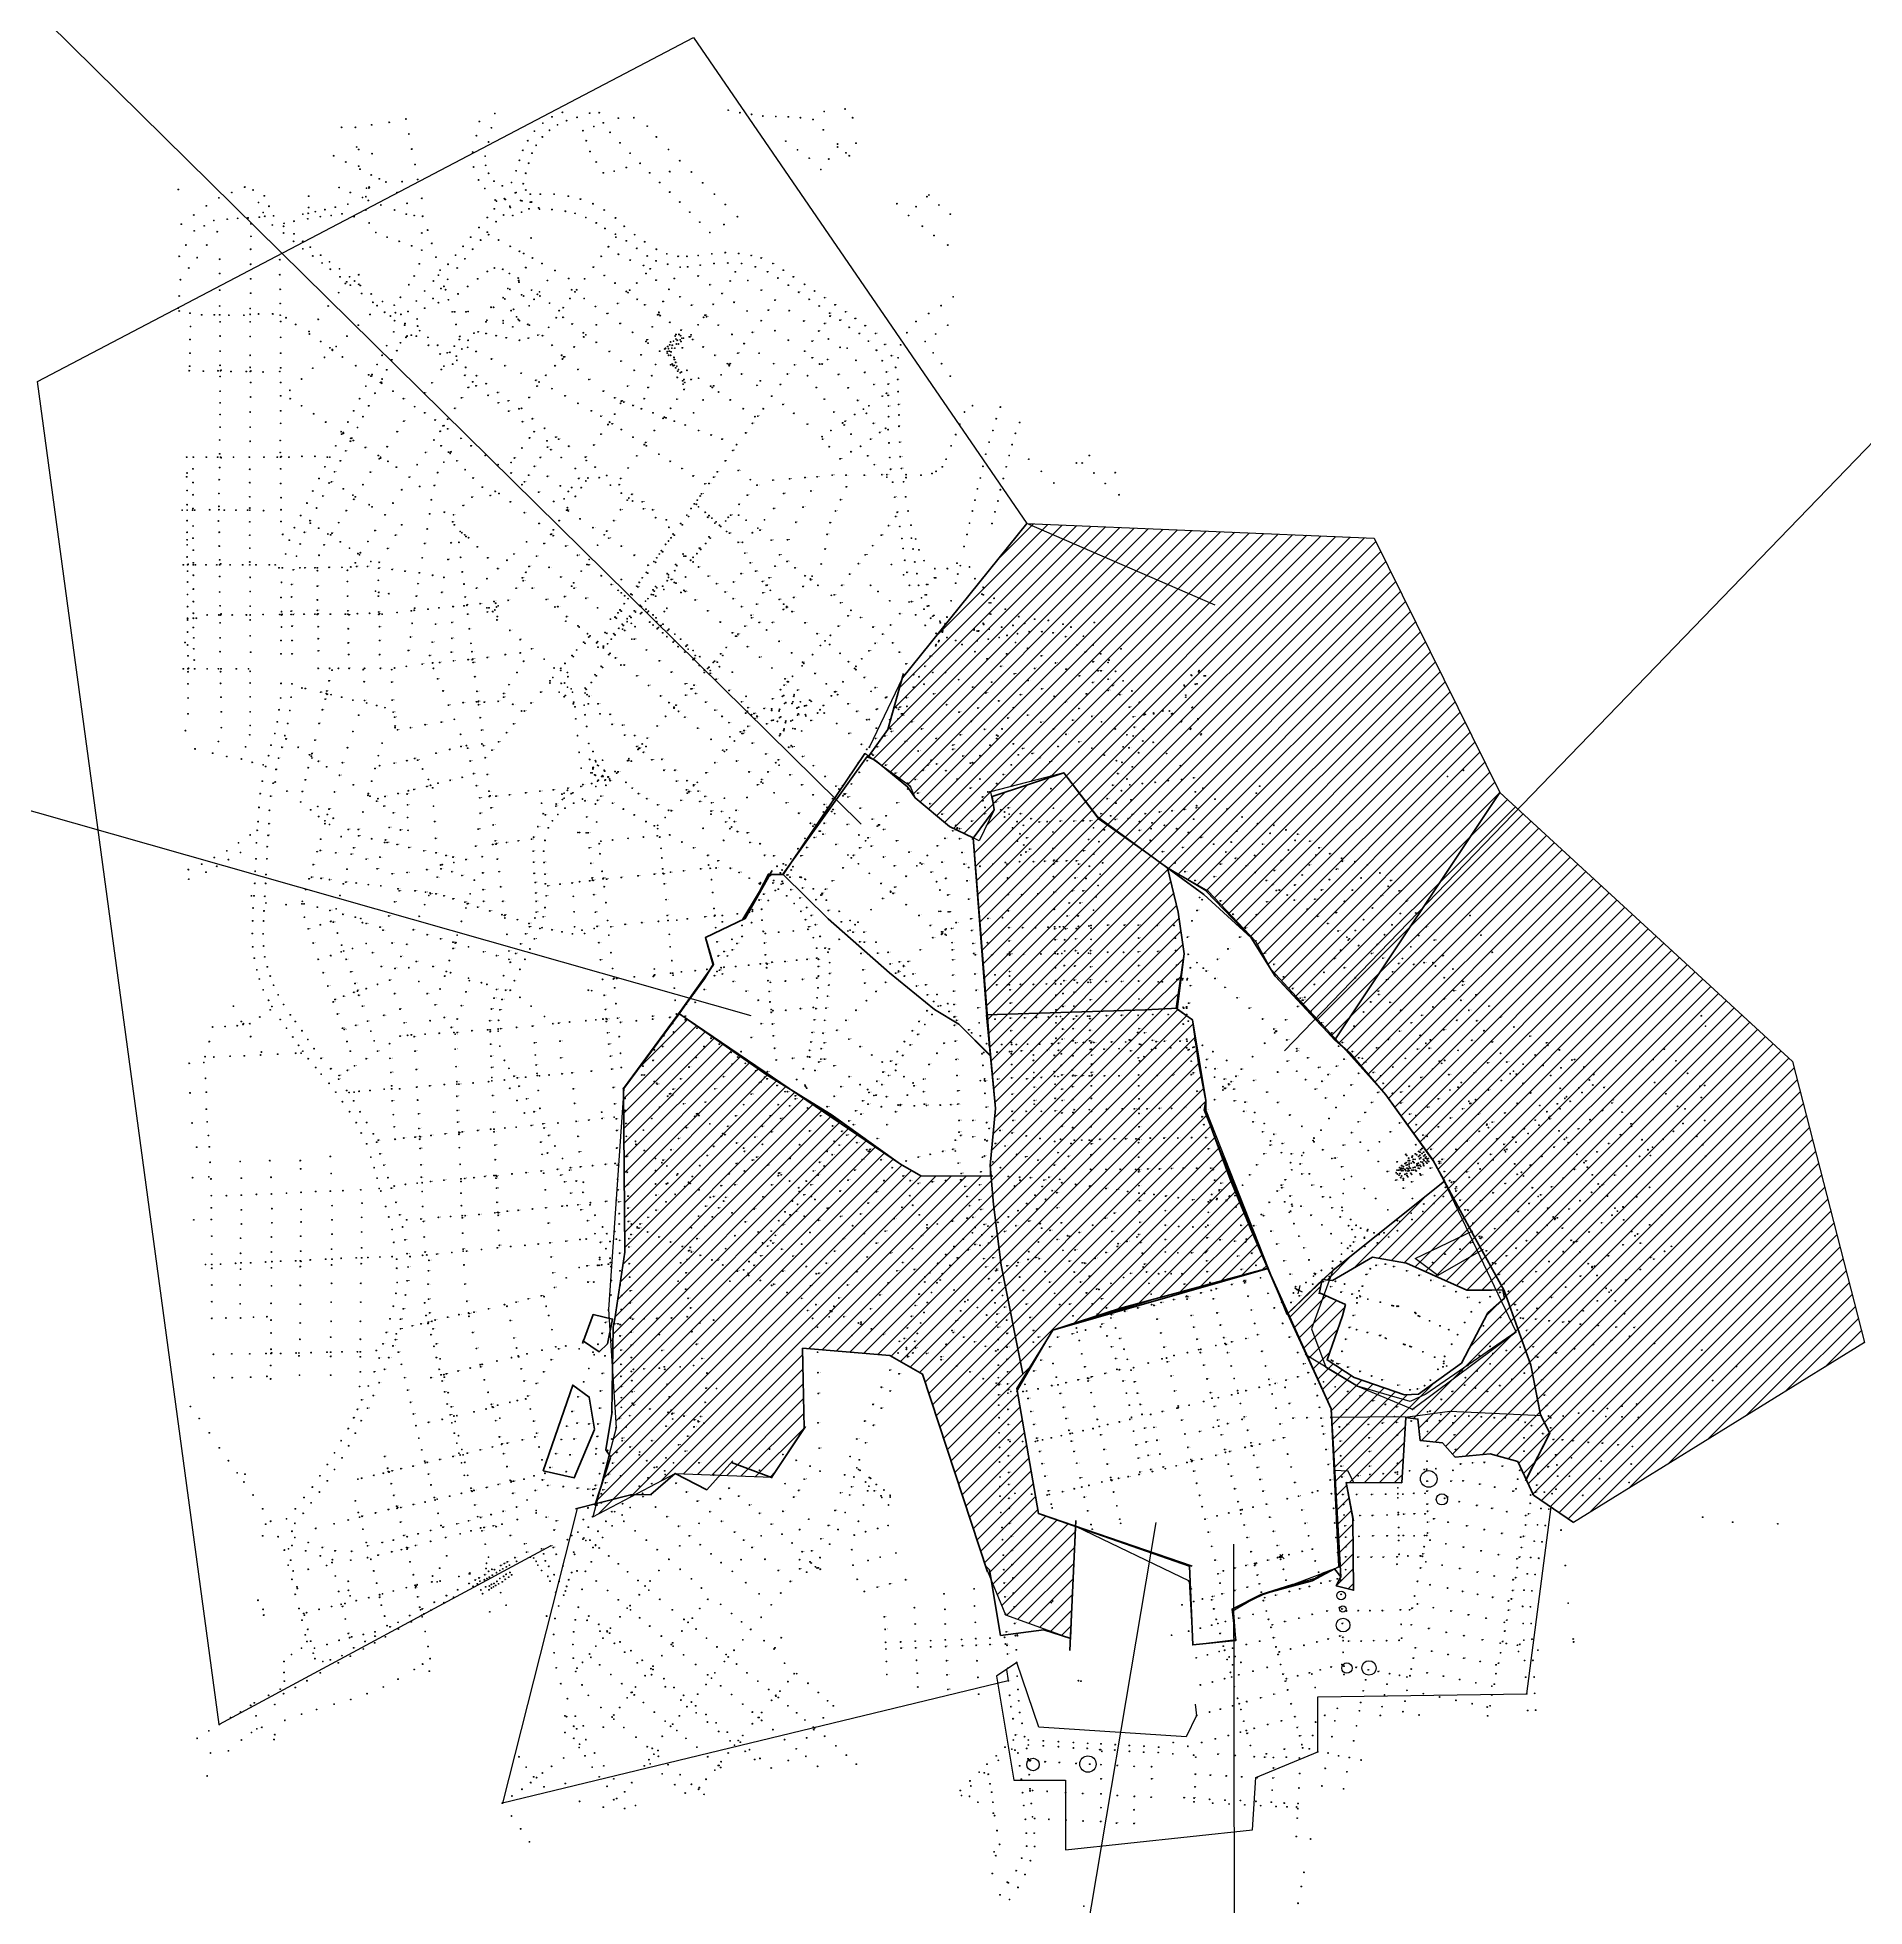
# Model space of a CAD drawing. Header units: millimetres. Extents: x 292691 to 302352, y 7824595 to 7836845.
# Drawn here: x 295121 to 299498, y 7829470 to 7833948 of the extents above; entities that cross this region are included whole.
import ezdxf

# ---------------------------------------------------------------- set-up
doc = ezdxf.new("R2010")
doc.units = ezdxf.units.MM
doc.layers.add('lista_postes', color=1, linetype='Continuous')
doc.layers.add('MANCHA_LIMITE', color=6, linetype='Continuous')
doc.styles.add('MtXpl_Open_Sans', font='')
doc.styles.get('MtXpl_Open_Sans').set_extended_font_data('Open Sans')
pattern_1 = [(45, (-10000, 0), (-17.96051224, 17.96051224), [])]

# ---------------------------------------------------------------- blocks, each defined once
blk = doc.blocks.new('symbolLayer0')
at = {"linetype": 'Continuous'}
h = blk.add_hatch(color=1, dxfattribs=at)
edge = h.paths.add_edge_path()
edge.add_arc((0.1, 0.1), 0.5, 0, 360)
at = {"color": 1, "linetype": 'Continuous', "lineweight": 20}
blk.add_circle((0.1, 0.1), 1, dxfattribs=at)
at = {"color": 1, "linetype": 'Continuous'}
blk.add_circle((0.1, 0.1), 0.5, dxfattribs=at)

msp = doc.modelspace()

# ---------------------------------------------------------------- hatches: boundary and pattern name
h = msp.add_hatch()
h.set_pattern_fill('ANSI31', color=256, scale=8)
h.set_pattern_definition(pattern_1)
h.paths.add_polyline_path([(298624.2, 7832139.2), (298230.8, 7831548.3), (298248, 7831529.8), (298266.6, 7831513.4), (298351.6, 7831414.2), (298464.1, 7831258.5), (298492.4, 7831208.7), (298491.4, 7831207.9), (298562.4, 7831076.9), (298634.8, 7830945.7), (298698.5, 7830766.7), (298722.5, 7830646.9), (298744.4, 7830604.2), (298687.4, 7830493.6), (298705.3, 7830455.7), (298801.1, 7830390.5), (299498.1, 7830821.4), (299325.3, 7831494.3)])
h.paths.add_polyline_path([(298323.7, 7832748.1), (297491.1, 7832783.1), (297193.3, 7832413.3), (297158.5, 7832289.8), (297112.3, 7832226.1), (297122.4, 7832218.8), (297129.3, 7832215.5), (297146.7, 7832201.2), (297213.1, 7832153.1), (297224, 7832126.4), (297305.8, 7832057.2), (297362.6, 7832029.9), (297412.8, 7832097.1), (297404, 7832140.3), (297580, 7832185.7), (297660.9, 7832080.2), (297828.1, 7831958.1), (297926, 7831902.7), (298039.6, 7831782.2), (298076.3, 7831714.6), (298230.8, 7831548.3), (298624.2, 7832139.2)])
h = msp.add_hatch()
h.set_pattern_fill('ANSI31', color=256, scale=8)
h.set_pattern_definition(pattern_1)
h.paths.add_polyline_path([(297920.1, 7831378.1), (297920.4, 7831400.9), (297888.4, 7831594.2), (297851.6, 7831621.7), (297775.6, 7831618.4), (297395.7, 7831606.5), (297416.7, 7831381.6), (297403.5, 7831245.4), (297405.6, 7831219.8), (297237.9, 7831220.3), (297188.7, 7831248.2), (297134.7, 7831287.1), (297064.6, 7831337.6), (296962.9, 7831404.4), (296869.6, 7831461.7), (296739, 7831552.8), (296658.7, 7831609), (296526.1, 7831430.1), (296525.2, 7831417.2), (296528.4, 7831037.8), (296504.8, 7830877.8), (296500.6, 7830858.4), (296498.8, 7830755.5), (296508.1, 7830617.1), (296491, 7830552.2), (296494.5, 7830546.8), (296470.5, 7830473.9), (296452, 7830403.8), (296649.4, 7830507.6), (296880.6, 7830498.9), (296957.7, 7830616.1), (296954.4, 7830807.6), (297163.4, 7830790.3), (297241.2, 7830745.7), (297392, 7830287), (297440.5, 7830169.1), (297596.9, 7830112.4), (297608.1, 7830381.2), (297519.9, 7830411.3), (297519.2, 7830411.6), (297467.8, 7830711.5), (297553.6, 7830850.8), (297713.6, 7830902.9), (298068.4, 7830998.9), (298069.8, 7830999.3)])
h.paths.add_polyline_path([(297828.1, 7831958.1), (297664.9, 7832074.5), (297580, 7832185.7), (297408.7, 7832129.1), (297412.8, 7832097.1), (297377.1, 7832023), (297362.6, 7832029.9), (297362.6, 7832029.9), (297395.7, 7831606.5), (297775.6, 7831618.4), (297849.1, 7831621.6), (297868.1, 7831752.7), (297853.9, 7831852)])
h = msp.add_hatch()
h.set_pattern_fill('ANSI31', color=256, scale=8)
h.set_pattern_definition(pattern_1)
h.paths.add_polyline_path([(298562.4, 7831076.9), (298491.4, 7831207.9), (298224.3, 7830993.7), (298200.7, 7830972.1), (298223.5, 7830969.5), (298319.2, 7831025.8), (298400.8, 7831011.7), (298545.1, 7830946.7), (298605.6, 7830946.7), (298631.8, 7830947.1), (298635.5, 7830927.2), (298595.6, 7830892.1), (298532.3, 7830772.2), (298429.9, 7830697.6), (298396.4, 7830695.9), (298275.3, 7830737.2), (298210.5, 7830779.8), (298247.8, 7830885.1), (298254.5, 7830912.4), (298192.5, 7830940.4), (298198.7, 7830970.2), (298189.6, 7830961.9), (298117, 7830891.3), (298220.3, 7830662.6), (298243.5, 7830259.8), (298243.3, 7830260.2), (298232.5, 7830238.1), (298274.1, 7830227.7), (298272.3, 7830399.5), (298256.5, 7830486.2), (298389.4, 7830485.4), (298399.3, 7830641.4), (298428, 7830637.8), (298433.8, 7830586.4), (298486.7, 7830580.6), (298517.3, 7830547), (298601.1, 7830555), (298667.2, 7830536.4), (298687.4, 7830493.6), (298744.4, 7830604.2), (298722.1, 7830647.7), (298698.5, 7830766.7), (298634.8, 7830945.7)])

# ---------------------------------------------------------------- linework, layer by layer
at = {"color": 3}
for p, q in [((295121.4, 7833123.1), (296692.7, 7833947.6)), ((296692.7, 7833947.6), (297491.1, 7832783.1)), ((295557.1, 7829906.1), (295121.4, 7833123.1)), ((298689, 7829979.8), (298747, 7830427.4)), ((296351.1, 7830334.1), (295557.1, 7829906.1)), ((297392, 7830287), (297401.6, 7830277.1)), ((297467.1, 7830055.1), (297418.8, 7830022.1)), ((297418.8, 7830022.1), (297440.1, 7829893.1)), ((297442.4, 7830038.2), (297447.1, 7830011.1)), ((297520.5, 7829899.7), (297467.1, 7830055.1)), ((297447.1, 7830011.1), (296235.1, 7829718.1)), ((298188.1, 7829972.9), (298689, 7829979.8)), ((298188.1, 7829841.1), (298188.1, 7829972.9)), ((297898.1, 7829928.1), (297873, 7829876.8)), ((297894.6, 7829954.7), (297898.1, 7829928.1)), ((297440.1, 7829893.1), (297460, 7829773)), ((297873, 7829876.8), (297520.5, 7829899.7)), ((298040.1, 7829779.1), (298188.1, 7829841.1)), ((297460, 7829773), (297584.1, 7829773)), ((297584.1, 7829773), (297584.1, 7829606.1)), ((298032.1, 7829653.6), (298040.1, 7829779.1)), ((297584.1, 7829606.1), (298032.1, 7829653.6))]:
    msp.add_line(p, q, dxfattribs=at)
at = {"color": 2, "lineweight": 100}
for p, q in [((296880.1, 7830498.1), (296961.3, 7830620.3)), ((296783.7, 7830534.1), (296880.1, 7830498.1)), ((296410.2, 7830422.9), (296543.1, 7830456.1)), ((296543.1, 7830456.1), (296593.5, 7830457)), ((297401.6, 7830277.1), (297428.5, 7830119.5))]:
    msp.add_line(p, q, dxfattribs=at)
for points in [[(297094.7, 7832062.9), (294255.3, 7834861.9)], [(298108.6, 7831519.6), (300913.1, 7834424.1)], [(297942.6, 7832587.2), (297491.1, 7832783.1), (297193.3, 7832413.3), (297114.5, 7832248), (297113.4, 7832246.3)], [(297491.1, 7832783.1), (298323.7, 7832748.1), (298624.2, 7832139.2), (299325.3, 7831494.3), (299498.1, 7830821.4), (298801.1, 7830390.5)], [(296831.3, 7831603.9), (293677.8, 7832500.2)], [(297103.7, 7832232), (296908, 7831942.1), (296872.1, 7831943.1), (296816.5, 7831837.1), (296721.8, 7831791.5), (296741.2, 7831726.9), (296658.7, 7831609), (296526.1, 7831430.1), (296489.1, 7830900.1), (296508.1, 7830617.1), (296452, 7830403.8), (296649.4, 7830507.6), (296880.6, 7830498.9), (296957.7, 7830616.1), (296954.4, 7830807.6), (297163.4, 7830790.3), (297241.2, 7830745.7), (297392, 7830287), (297440.5, 7830169.1), (297596.9, 7830112.4), (297608.1, 7830381.2), (297880.1, 7830250.1), (297888.7, 7830097), (297992, 7830109.9), (297986.8, 7830184.8), (298055.1, 7830217.2), (298132, 7830242.7), (298182.3, 7830256.5), (298204.4, 7830270.2), (298228.5, 7830279), (298239.1, 7830285.1), (298220.3, 7830662.6), (298115.8, 7830890.2), (298224.3, 7830993.7), (298173, 7830854), (298207.9, 7830762.5), (298283.2, 7830717.1), (298415.5, 7830662), (298663.6, 7830846.9), (298491.4, 7831207.9), (298467, 7831253), (298351.6, 7831414.2), (298248, 7831529.8), (298076.3, 7831714.6), (298039.6, 7831782.2), (297926, 7831902.7), (297828.1, 7831958.1), (297664.9, 7832074.5), (297580, 7832185.7), (297404, 7832140.3), (297412.8, 7832097.1), (297377.1, 7832023), (297305.8, 7832057.2), (297224, 7832126.4), (297213.1, 7832153.1), (297112.3, 7832226.1), (297103.7, 7832232)], [(297362.6, 7832030), (297395.7, 7831606.5), (297416.7, 7831381.6), (297403.5, 7831245.4), (297403.4, 7831219.8), (297237.9, 7831220.3), (297188.7, 7831248.2), (297134.7, 7831287.1), (297064.6, 7831337.6), (296962.9, 7831404.4), (296858.7, 7831469.2), (296658.7, 7831609), (296719.9, 7831692.5), (296741.2, 7831726.9), (296721.8, 7831791.5), (296816.5, 7831837.1), (296872.6, 7831942.2), (296908, 7831942.1), (297103.7, 7832232)], [(297362.6, 7832030), (297395.7, 7831606.5), (297416.7, 7831381.6), (297403.5, 7831245.4), (297403.4, 7831219.8), (297237.9, 7831220.3), (297188.7, 7831248.2), (297134.7, 7831287.1), (297064.6, 7831337.6), (296962.9, 7831404.4), (296858.7, 7831469.2), (296658.7, 7831609), (296719.9, 7831692.5), (296741.2, 7831726.9), (296721.8, 7831791.5), (296816.5, 7831837.1), (296872.6, 7831942.2), (296908, 7831942.1), (297103.7, 7832232)], [(297828.1, 7831958.2), (297853.9, 7831852), (297868.1, 7831752.7), (297851.6, 7831621.7), (297888.4, 7831594.2), (297920.4, 7831400.9), (297920.1, 7831378.1), (298069.8, 7830999.3), (298113.8, 7830888.2), (298224.3, 7830993.7), (298492.4, 7831208.7), (298464.1, 7831258.5), (298415.1, 7831326.3), (298351.6, 7831414.2), (298266.6, 7831513.4), (298229.3, 7831546.2), (298182.4, 7831596), (298086.1, 7831698.8), (298028.9, 7831790.4), (297920.1, 7831903.1), (297828.1, 7831958.1)], [(298115.8, 7830890.2), (298068.4, 7830998.9), (297916.5, 7831378.2), (297920.4, 7831400.9), (297911, 7831457.7), (297888.4, 7831594.2), (297849.1, 7831621.6), (297868.1, 7831752.7), (297853.9, 7831852), (297828.1, 7831958.2)], [(298584.7, 7831043.8), (298476.2, 7830981.5), (298421.2, 7831022.5), (298560.1, 7831088.9)], [(297467.2, 7830703.6), (297553.6, 7830850.8), (297796.8, 7830925.2), (298068.4, 7830998.9), (298220.3, 7830662.6), (298240.1, 7830284.1), (298229.3, 7830279.3), (298132, 7830242.7), (298053.1, 7830217.8), (297983.6, 7830177.1), (297992.2, 7830107.9), (297888.7, 7830097), (297881.2, 7830285.8), (297608.1, 7830381.2), (297519.9, 7830411.3), (297467.8, 7830711.5), (297553.6, 7830850.8), (298068.4, 7830998.9)], [(298141.4, 7830937.9), (298146.3, 7830957.6)], [(298151.8, 7830941.7), (298133.3, 7830951.4)], [(298663.6, 7830846.9), (298446.8, 7830697.6), (298409.6, 7830679.9), (298283.2, 7830717.1), (298158, 7830792.6)], [(298398, 7830643.3), (298218.3, 7830641.4)], [(298397.9, 7830642.5), (298504.7, 7830657.2), (298724.9, 7830646.3)], [(298274.2, 7830487), (298261.2, 7830512.8), (298227.3, 7830514.6)], [(297800.3, 7830390.2), (297240, 7827064.2)], [(297986.6, 7830338.6), (297989.3, 7828532.4)], [(298097.2, 7830313.7), (298107.6, 7830303)], [(298097.2, 7830313.7), (298107.6, 7830303)], [(298100.8, 7830305.8), (298104.7, 7830315.2)], [(298100.8, 7830305.8), (298104.7, 7830315.2)]]:
    msp.add_lwpolyline(points)
for points in [[(297491.1, 7832783.1), (297193.3, 7832413.3)], [(297491.1, 7832783.1), (297193.3, 7832413.3)], [(297109.5, 7832222.2), (297158.5, 7832289.8), (297196.2, 7832423.6)], [(297109.5, 7832222.2), (297158.5, 7832289.8), (297196.2, 7832423.6)], [(297109.2, 7832225.4), (296907.9, 7831944.3)], [(297109.2, 7832225.4), (296907.9, 7831944.3)], [(297395.9, 7831604.2), (297362.6, 7832030), (297305.8, 7832057.2), (297224, 7832126.4), (297205.6, 7832152.6), (297129.3, 7832215.5), (297109, 7832225.2)], [(297395.9, 7831604.2), (297362.6, 7832030), (297305.8, 7832057.2), (297224, 7832126.4), (297205.6, 7832152.6), (297129.3, 7832215.5), (297109, 7832225.2)], [(297360.2, 7832026.6), (297412.8, 7832097.1), (297408.7, 7832129.1), (297580, 7832185.7), (297660.9, 7832080.2), (297915, 7831894.7), (298028.9, 7831790.4), (298086.1, 7831698.8), (298148.2, 7831633.1), (298229, 7831545.5)], [(297360.2, 7832026.6), (297412.8, 7832097.1), (297408.7, 7832129.1), (297580, 7832185.7), (297660.9, 7832080.2), (297915, 7831894.7), (298028.9, 7831790.4), (298086.1, 7831698.8), (298148.2, 7831633.1), (298229, 7831545.5)], [(298722, 7830649.1), (298698.5, 7830766.7), (298634.8, 7830945.7), (298562.4, 7831076.9), (298464.1, 7831258.5), (298351.6, 7831414.2), (298266.6, 7831513.4), (298229.3, 7831546.2), (298624.2, 7832139.2)], [(298722.1, 7830647.7), (298698.5, 7830766.7), (298634.8, 7830945.7), (298562.4, 7831076.9), (298464.1, 7831258.5), (298351.6, 7831414.2), (298266.6, 7831513.4), (298229.3, 7831546.2), (298624.2, 7832139.2)], [(296881.7, 7831951.6), (296811.5, 7831835.7)], [(296881.7, 7831951.6), (296811.5, 7831835.7)], [(298243.5, 7830259.9), (298220.3, 7830662.6), (298094, 7830939.9), (298027.9, 7831092.5), (297978.4, 7831212.9), (297919.7, 7831372.8), (297916.5, 7831378.2), (297920.4, 7831400.9), (297902.9, 7831491.1), (297888.4, 7831594.2), (297851.4, 7831620), (297868.1, 7831752.7), (297853.9, 7831852), (297828.1, 7831958.2)], [(298243.5, 7830259.9), (298220.3, 7830662.6), (298094, 7830939.9), (298027.9, 7831092.5), (297978.4, 7831212.9), (297919.7, 7831372.8), (297916.5, 7831378.2), (297920.4, 7831400.9), (297902.9, 7831491.1), (297888.4, 7831594.2), (297851.4, 7831620), (297868.1, 7831752.7), (297853.9, 7831852), (297828.1, 7831958.2)], [(296816.5, 7831837.1), (296721.8, 7831791.5), (296741.2, 7831726.9)], [(296816.5, 7831837.1), (296721.8, 7831791.5), (296741.2, 7831726.9)], [(296740.8, 7831728.3), (296719.1, 7831693.1), (296525.1, 7831430.1), (296528.4, 7831037.8), (296504.8, 7830877.8), (296500.6, 7830858.4), (296497.1, 7830653.5)], [(296740.8, 7831728.3), (296719.1, 7831693.1), (296525.1, 7831430.1), (296528.4, 7831037.8), (296504.8, 7830877.8), (296500.6, 7830858.4), (296497.1, 7830653.5)], [(296657.4, 7831609.9), (296739, 7831552.8), (296869.6, 7831461.7), (297023.1, 7831367.6), (297188.7, 7831248.2), (297237.9, 7831220.3), (297409.9, 7831219.7)], [(296657.4, 7831609.9), (296739, 7831552.8), (296869.6, 7831461.7), (297023.1, 7831367.6), (297188.7, 7831248.2), (297237.9, 7831220.3), (297409.9, 7831219.7)], [(297481.6, 7830746.5), (297430, 7831006.7), (297411.3, 7831151.7), (297403.5, 7831245.4), (297416.7, 7831381.6), (297395.2, 7831606.5), (297775.6, 7831618.4), (297853.2, 7831621.8)], [(297481.6, 7830746.5), (297430, 7831006.7), (297411.3, 7831151.7), (297403.5, 7831245.4), (297416.7, 7831381.6), (297395.2, 7831606.5), (297775.6, 7831618.4), (297853.2, 7831621.8)], [(298115.8, 7830890.2), (298189.6, 7830961.9), (298224.3, 7830993.7), (298492.4, 7831208.7)], [(297887.5, 7830285.6), (297519.2, 7830411.6), (297467.8, 7830711.5), (297553.6, 7830850.8), (297713.6, 7830902.9), (298069.8, 7830999.3)], [(297887.5, 7830285.6), (297519.2, 7830411.6), (297467.8, 7830711.5), (297553.6, 7830850.8), (297713.6, 7830902.9), (298069.8, 7830999.3)], [(296426.8, 7830825.8), (296466.9, 7830798.7), (296486.8, 7830817.8), (296499, 7830877.3), (296452.4, 7830888.4), (296426.8, 7830819.3)], [(296426.8, 7830825.8), (296466.9, 7830798.7), (296486.8, 7830817.8), (296499, 7830877.3), (296452.4, 7830888.4), (296426.8, 7830819.3)], [(296957.7, 7830616.1), (296954.4, 7830807.6), (297163.4, 7830790.3), (297241.2, 7830745.7), (297397, 7830271.7)], [(296957.7, 7830616.1), (296954.4, 7830807.6), (297163.4, 7830790.3), (297241.2, 7830745.7), (297397, 7830271.7)], [(296455.8, 7830613.8), (296443.3, 7830690.4), (296403.8, 7830719.5), (296333, 7830514.2), (296407.5, 7830497.5), (296455.8, 7830613.2)], [(296455.8, 7830613.8), (296443.3, 7830690.4), (296403.8, 7830719.5), (296333, 7830514.2), (296407.5, 7830497.5), (296455.8, 7830613.2)], [(296494.6, 7830546.6), (296483.4, 7830564), (296498.2, 7830656.3)], [(296494.6, 7830546.6), (296483.4, 7830564), (296498.2, 7830656.3)], [(298801.1, 7830390.5), (298705.3, 7830455.7), (298667.2, 7830536.4), (298601.1, 7830555), (298517.3, 7830547), (298486.7, 7830580.6), (298433.8, 7830586.4), (298428, 7830637.8), (298399.3, 7830641.4), (298389.4, 7830485.4), (298256.5, 7830486.2), (298273.9, 7830394.3)], [(298801.1, 7830390.5), (298705.3, 7830455.7), (298667.2, 7830536.4), (298601.1, 7830555), (298517.3, 7830547), (298486.7, 7830580.6), (298433.8, 7830586.4), (298428, 7830637.8), (298399.3, 7830641.4), (298389.4, 7830485.4), (298256.5, 7830486.2), (298272.3, 7830399.5)], [(298722.1, 7830647.7), (298744.4, 7830604.2), (298685.5, 7830490)], [(298722.1, 7830647.7), (298744.4, 7830604.2), (298687.4, 7830493.6)], [(296494.2, 7830545.8), (296456.3, 7830430.9)], [(296494.2, 7830545.8), (296456.3, 7830430.9)], [(296590.8, 7830456.9), (296649.4, 7830507.6), (296724.9, 7830468.6), (296786.9, 7830537.6)], [(296590.8, 7830456.9), (296649.4, 7830507.6), (296724.9, 7830468.6), (296786.9, 7830537.6)], [(297608.7, 7830395.1), (297594.4, 7830083.5)], [(297608.7, 7830395.1), (297594.4, 7830083.5)], [(298228.4, 7830279.2), (298243.3, 7830260.2), (298232.5, 7830238.1), (298274.1, 7830227.7), (298272.3, 7830399.5)], [(298228.4, 7830279.2), (298243.3, 7830260.2), (298232.5, 7830238.1), (298274.1, 7830227.7), (298272.3, 7830399.5)], [(297881.2, 7830285.8), (297888.7, 7830097), (297992.2, 7830107.9), (297982.9, 7830182.9), (298055.1, 7830217.2)], [(297881.2, 7830285.8), (297888.7, 7830097), (297992.2, 7830107.9), (297982.9, 7830182.9), (298055.1, 7830217.2)], [(298229.3, 7830279.3), (298198.5, 7830268.1), (298189.6, 7830260.3), (298175.7, 7830253.1), (298175.2, 7830250.3), (298150.9, 7830246.7), (298148.1, 7830245.8), (298144.5, 7830245.4), (298135.4, 7830243.4), (298128.5, 7830241.9), (298053.1, 7830217.8), (298053.7, 7830216.5)], [(298229.3, 7830279.3), (298198.5, 7830268.1), (298189.6, 7830260.3), (298175.7, 7830253.1), (298175.2, 7830250.3), (298150.9, 7830246.7), (298148.1, 7830245.8), (298144.5, 7830245.4), (298135.4, 7830243.4), (298128.5, 7830241.9), (298053.1, 7830217.8), (298053.7, 7830216.5)], [(297428.5, 7830119.5), (297532.3, 7830132.8), (297596.9, 7830112.4)], [(297428.5, 7830119.5), (297532.3, 7830132.8), (297596.9, 7830112.4)]]:
    msp.add_lwpolyline(points, dxfattribs=at)
at = {"color": 3}
for points in [[(297157.1, 7832368.4), (297154.7, 7832365.4)], [(297157.1, 7832368.4), (297154.7, 7832365.4)], [(297114.5, 7832315.4), (297112, 7832312.4)], [(297114.5, 7832315.4), (297112, 7832312.4)], [(297134.6, 7832340.4), (297132.2, 7832337.4)], [(297134.6, 7832340.4), (297132.2, 7832337.4)], [(296753.8, 7831749.4), (296751.8, 7831746.1)], [(296753.8, 7831749.4), (296751.8, 7831746.1)], [(296414.4, 7830423.9), (296235.1, 7829718.1)]]:
    msp.add_lwpolyline(points, dxfattribs=at)
at = {"color": 30, "lineweight": 100}
for points in [[(296908, 7831942.1), (297015.8, 7831836.2), (297162.6, 7831706.7), (297270.5, 7831619), (297328.4, 7831584), (297404.4, 7831509.1)], [(296908, 7831942.1), (297015.8, 7831836.2), (297162.6, 7831706.7), (297270.5, 7831619), (297328.4, 7831584), (297404.4, 7831509.1)], [(298115.8, 7830890.2), (298189.6, 7830961.9), (298224.3, 7830993.7), (298492.4, 7831208.7)]]:
    msp.add_lwpolyline(points, dxfattribs=at)
at = {"color": 5, "lineweight": 100}
msp.add_lwpolyline([(298191.9, 7830938), (298199.1, 7830972.2), (298223.5, 7830969.5), (298319.2, 7831025.8), (298400.8, 7831011.7), (298545.1, 7830946.7), (298605.6, 7830946.7), (298631.8, 7830947.1), (298635.5, 7830927.2), (298595.6, 7830892.1), (298532.3, 7830772.2), (298429.9, 7830697.6), (298396.4, 7830695.9), (298275.3, 7830737.2), (298210.5, 7830779.8), (298247.8, 7830885.1), (298254.5, 7830912.4), (298192.4, 7830940.5)], dxfattribs=at)
msp.add_lwpolyline([(298191.9, 7830938), (298199.1, 7830972.2), (298223.5, 7830969.5), (298319.2, 7831025.8), (298400.8, 7831011.7), (298545.1, 7830946.7), (298605.6, 7830946.7), (298631.8, 7830947.1), (298635.5, 7830927.2), (298595.6, 7830892.1), (298532.3, 7830772.2), (298429.9, 7830697.6), (298396.4, 7830695.9), (298275.3, 7830737.2), (298210.5, 7830779.8), (298247.8, 7830885.1), (298254.5, 7830912.4), (298192.4, 7830940.5)], dxfattribs=at)
at = {"color": 3}
for centre, radius in [((298454.1, 7830494.5), 20), ((298485.6, 7830445.5), 13.4), ((298244, 7830215.3), 10.4), ((298248.9, 7830144.5), 16.4), ((298248.3, 7830183), 7.62), ((298311, 7830041.8), 17.2), ((298258.1, 7830041.5), 12.4), ((297506.2, 7829810.4), 14.9), ((297637.8, 7829811.6), 19.5)]:
    msp.add_circle(centre, radius, dxfattribs=at)
at = {"layer": 'MANCHA_LIMITE', "lineweight": 53}
for points in [[(296908, 7831942.1), (297015.8, 7831836.2), (297162.6, 7831706.7), (297270.5, 7831619), (297328.4, 7831584), (297404.4, 7831509.1), (297362.6, 7832029.9), (297305.8, 7832057.2), (297224, 7832126.4), (297205.6, 7832152.6), (297129.3, 7832215.5), (297109, 7832225.2), (296907.9, 7831944.3), (296908, 7831942.1)], [(297404.6, 7831507.4), (297328.4, 7831584), (297270.5, 7831619), (297162.6, 7831706.7), (297015.8, 7831836.2), (296908, 7831942.1), (296876.5, 7831942.9), (296816.5, 7831837.1), (296721.8, 7831791.5), (296740.1, 7831725.3), (296657.6, 7831609.7), (297188.7, 7831248.2), (297237.9, 7831220.3), (297405.6, 7831219.8), (297403.5, 7831245.4), (297416.7, 7831381.6), (297404.6, 7831507.4)], [(297467.8, 7830711.5), (297519.2, 7830411.6), (297881.2, 7830285.8), (297888.7, 7830097), (297992.2, 7830107.9), (297982.9, 7830182.9), (298053.1, 7830217.8), (298175.2, 7830250.3), (298228.5, 7830279), (298243.3, 7830260.2), (298220.3, 7830662.6), (298068.4, 7830998.9), (297553.6, 7830850.8), (297467.8, 7830711.5)]]:
    msp.add_lwpolyline(points, close=True, dxfattribs=at)

# ---------------------------------------------------------------- block references
at = {"layer": 'lista_postes'}
for p in [(297056, 7833776), (295850, 7833732), (295883, 7833732), (295922, 7833738), (295964, 7833744), (296004, 7833752), (296180, 7833746), (296209, 7833731), (296217, 7833765), (296332, 7833742), (296354, 7833757), (296367, 7833738), (296379, 7833768), (296389, 7833748), (296414, 7833756), (296444, 7833766), (296454, 7833734), (296467, 7833767), (296477, 7833743), (296513, 7833754), (296550, 7833755), (296582, 7833735), (296776, 7833773), (296804, 7833767), (296832, 7833763), (296859, 7833759), (296890, 7833758), (296920, 7833757), (296949, 7833755), (296979.2, 7833750.8), (297006, 7833770), (297074, 7833755), (295886, 7833685), (296011, 7833716), (296173, 7833712), (296202, 7833697), (296296, 7833700), (296312, 7833723), (296316, 7833689), (296331, 7833709), (296348, 7833725), (296428, 7833724), (296436, 7833700), (296493, 7833720), (296517, 7833695), (296604, 7833709), (296914, 7833699), (297004, 7833726), (297038, 7833692), (297038, 7833685), (297082, 7833694), (295831, 7833664), (295860, 7833649), (295891, 7833679), (295923, 7833669), (296018, 7833680), (296026, 7833643), (296164, 7833673), (296194, 7833663), (296195, 7833641), (296276, 7833653), (296284, 7833677), (296298, 7833646), (296306, 7833670), (296445, 7833674), (296460, 7833649), (296541, 7833670), (296565, 7833646), (296633, 7833679), (296660, 7833652), (296942, 7833678), (296970, 7833658), (297017, 7833656), (297058, 7833671), (297066, 7833664), (295891, 7833639), (295894, 7833632), (295921, 7833618), (295940.5, 7833608.5), (295956, 7833601), (295995, 7833602), (296032, 7833607), (296166, 7833637), (296178, 7833606), (296202, 7833622), (296215, 7833603), (296257, 7833600), (296268, 7833628), (296285, 7833597), (296291, 7833622), (296477, 7833623), (296503, 7833627), (296532, 7833636), (296588, 7833623), (296612, 7833600), (296636, 7833626), (296688, 7833625), (296715, 7833599), (296998, 7833631), (295459, 7833583), (295556, 7833563), (295587, 7833576), (295618, 7833589), (295638, 7833582), (295651, 7833552), (295665, 7833568), (295771, 7833567), (295844, 7833588), (295871, 7833576), (295900, 7833564), (295908, 7833566), (295909.5, 7833586.3), (295914, 7833557), (295915.5, 7833586.8), (295916, 7833589), (295916.2, 7833588.2), (295983, 7833576), (296007, 7833550), (296042, 7833562), (296193.1, 7833585.4), (296218, 7833558), (296221, 7833555), (296235, 7833592), (296240, 7833561), (296242, 7833559), (296266, 7833575), (296268, 7833576), (296279, 7833557), (296282, 7833556), (296291, 7833582), (296302, 7833572), (296302, 7833553), (296305, 7833553), (296326, 7833572), (296359, 7833572), (296393, 7833567), (296422, 7833560), (296636, 7833577), (296660, 7833553), (296743, 7833572), (297252, 7833566), (297257, 7833570), (295496, 7833522), (295526, 7833544), (295544, 7833509), (295576, 7833512), (295601, 7833514), (295626, 7833515), (295653, 7833517), (295662, 7833528), (295666, 7833519), (295676, 7833543), (295687, 7833520), (295736, 7833507), (295757, 7833524), (295769, 7833513), (295770, 7833526), (295771, 7833540), (295787, 7833530), (295799, 7833518), (295810, 7833535), (295825, 7833521), (295835, 7833541), (295851, 7833525), (295865, 7833548), (295880, 7833518), (295908, 7833534), (295944, 7833546), (295977, 7833534), (296005, 7833524), (296024, 7833521), (296044, 7833519), (296199, 7833516), (296216, 7833537), (296220, 7833506), (296238, 7833522), (296253, 7833543), (296254, 7833540), (296260, 7833521), (296281, 7833529), (296299, 7833537), (296322, 7833539), (296324, 7833536), (296354, 7833535), (296386, 7833531), (296409, 7833526), (296435, 7833516), (296452, 7833549), (296479, 7833534), (296506, 7833515), (296684, 7833529), (296708, 7833505), (296769, 7833547), (296798, 7833518), (297180, 7833549), (297208, 7833521), (297226, 7833542), (297281, 7833546), (297308, 7833524), (295466, 7833500), (295497, 7833484), (295521, 7833496), (295552, 7833482), (295633, 7833501), (295633, 7833471), (295684, 7833498), (295711, 7833495), (295711, 7833479), (295712, 7833502), (295736, 7833477), (295916, 7833503), (295932, 7833480), (295959, 7833469), (296042, 7833479), (296056, 7833486), (296159, 7833469), (296179, 7833492), (296183, 7833462), (296199, 7833481), (296202, 7833475), (296226, 7833462), (296304, 7833467), (296460, 7833503), (296481, 7833490), (296506, 7833476), (296507, 7833469), (296527, 7833495), (296552, 7833475), (296732, 7833480), (296766, 7833499), (297241, 7833495), (297269, 7833473), (295461, 7833423), (295477, 7833450), (295504, 7833420), (295527, 7833450), (295558, 7833416), (295632, 7833440), (295735, 7833459), (295757, 7833459), (295757, 7833441), (295775, 7833445), (295781, 7833424), (295800, 7833426), (295988, 7833459), (296018, 7833448), (296042, 7833438), (296066, 7833454), (296076, 7833421), (296123, 7833426), (296141, 7833447), (296145, 7833417), (296164, 7833440), (296254, 7833447), (296276, 7833435), (296286, 7833430), (296307, 7833419), (296472, 7833423), (296489, 7833446), (296513, 7833428), (296532, 7833460), (296557, 7833442), (296576, 7833458), (296582, 7833424), (296604, 7833440), (296629, 7833429), (296656, 7833423), (296677, 7833423), (296704, 7833425), (296737, 7833429), (296769, 7833432), (296801, 7833430), (296831, 7833425), (296855, 7833419), (297302, 7833450), (295484, 7833395), (295558, 7833382), (295632, 7833404), (295702, 7833415), (295702, 7833379), (295803, 7833407), (295821, 7833410), (295823, 7833392), (295845, 7833393), (295846, 7833374), (295869, 7833374), (295891, 7833379), (296024, 7833376), (296036, 7833405), (296082, 7833378), (296086, 7833390), (296105, 7833404), (296127, 7833395), (296199, 7833387), (296216, 7833395), (296236, 7833392), (296252, 7833382), (296273, 7833371), (296291, 7833396), (296330, 7833406), (296361, 7833389), (296453, 7833397), (296479, 7833377), (296541, 7833414), (296573, 7833401), (296579, 7833382), (296589, 7833393), (296603, 7833412), (296631, 7833404), (296661, 7833397), (296679, 7833398), (296704, 7833376), (296709, 7833402), (296742, 7833406), (296775, 7833407), (296793, 7833386), (296808, 7833406), (296841, 7833398), (296870, 7833386), (296883, 7833406), (296895, 7833371), (296908, 7833390), (296932, 7833374), (295461, 7833328), (295464, 7833367), (295558, 7833342), (295632, 7833369), (295632, 7833335), (295703, 7833344), (295843, 7833336), (295859, 7833358), (295862, 7833362), (295871, 7833354), (295881, 7833364), (295891, 7833356), (295895, 7833353), (295898, 7833334), (295921, 7833333), (296011, 7833355), (296049, 7833340), (296070, 7833364), (296088, 7833346), (296095, 7833351), (296099, 7833343), (296104, 7833368), (296129, 7833333), (296152, 7833351), (296176, 7833369), (296248, 7833346), (296253, 7833344), (296274, 7833365), (296275, 7833361), (296281, 7833331), (296286, 7833328), (296305, 7833342), (296319, 7833332), (296324, 7833338), (296325, 7833328), (296343, 7833365), (296394, 7833370), (296401, 7833343), (296409, 7833338), (296413, 7833343), (296432, 7833369), (296505, 7833359), (296532, 7833339), (296536, 7833336), (296540, 7833342), (296557, 7833359), (296603, 7833366), (296634, 7833344), (296647, 7833370), (296660, 7833326), (296732, 7833355), (296761, 7833334), (296781, 7833364), (296823, 7833365), (296855, 7833342), (296920, 7833354), (296945, 7833337), (296959, 7833356), (296983, 7833340), (297315, 7833326), (295458, 7833299), (295461, 7833292), (295487, 7833287), (295515, 7833283), (295545, 7833283), (295558, 7833304), (295558, 7833283), (295580, 7833282), (295616, 7833282), (295631, 7833298), (295631, 7833284), (295651, 7833285), (295685, 7833285), (295703, 7833310), (295703, 7833282), (295818, 7833304), (295918, 7833284), (295925, 7833313), (295935, 7833305), (295948, 7833315), (295953, 7833289), (295976, 7833306), (295979, 7833288), (295991, 7833325), (295992, 7833284), (296009, 7833291), (296029, 7833316), (296049, 7833299), (296069, 7833322), (296082, 7833312), (296106, 7833319), (296115, 7833290), (296121, 7833290), (296148, 7833290), (296153, 7833291), (296208, 7833301), (296214, 7833301), (296237, 7833324), (296241, 7833321), (296256, 7833293), (296262, 7833296), (296299.3, 7833304.6), (296311, 7833320), (296348, 7833311), (296371, 7833293), (296381, 7833300), (296397, 7833322), (296431, 7833322), (296458, 7833303), (296486, 7833286), (296511, 7833310), (296558, 7833320), (296576, 7833307), (296607, 7833283), (296608.8, 7833283.8), (296610, 7833289), (296620, 7833315), (296688, 7833306), (296720, 7833282), (296722, 7833282.3), (296740, 7833308), (296790, 7833313), (296821, 7833292), (296872, 7833294), (296888, 7833318), (296922, 7833293), (296970, 7833320), (296994, 7833304), (297007, 7833324), (297019, 7833287), (297032, 7833307), (297057, 7833290), (297256, 7833286), (297286, 7833305), (295488, 7833255), (295559, 7833266), (295631, 7833266), (295704, 7833267), (295717, 7833276), (295740, 7833260), (295772, 7833243), (295773, 7833237), (295794, 7833272), (295890, 7833258), (295967, 7833280), (295975, 7833242), (295977, 7833269), (296001, 7833258), (296002, 7833262), (296031, 7833273), (296032, 7833256), (296037, 7833245), (296124, 7833260), (296167, 7833239), (296177, 7833242), (296196, 7833266), (296196, 7833238), (296198, 7833270), (296237, 7833269), (296237, 7833263), (296260, 7833254), (296269, 7833278), (296273, 7833272), (296276, 7833269), (296296, 7833260), (296300, 7833258), (296346, 7833253), (296364, 7833276), (296380, 7833277), (296402, 7833261), (296429, 7833240), (296460, 7833259), (296517, 7833262), (296547, 7833241), (296594, 7833254), (296613, 7833281), (296636, 7833265), (296663, 7833246), (296704, 7833259), (296717, 7833277), (296724, 7833278), (296752, 7833258), (296834, 7833241), (296855, 7833269), (296888, 7833245), (296957, 7833268), (296993, 7833244), (297007, 7833262), (297020, 7833280), (297044, 7833270), (297066, 7833253), (297080, 7833274), (297090, 7833238), (297104, 7833257), (297129, 7833238), (297204, 7833240), (297226, 7833267), (297273, 7833237), (297302, 7833258), (295487, 7833224), (295559, 7833232), (295559, 7833196), (295631, 7833231), (295704, 7833229), (295800, 7833219), (295822, 7833204), (295828, 7833200), (295828.1, 7833198), (295837, 7833207), (295863, 7833232), (295958, 7833209), (295982, 7833197), (295991, 7833216), (296004, 7833229), (296007, 7833232), (296017, 7833234), (296029, 7833232), (296057, 7833229), (296058, 7833210), (296080, 7833210), (296103, 7833192), (296109, 7833193), (296120, 7833208), (296132, 7833224), (296133, 7833231), (296138, 7833201), (296152, 7833205), (296153, 7833222), (296172, 7833195), (296220, 7833233), (296244, 7833228), (296276, 7833222), (296297, 7833227), (296320, 7833234), (296331, 7833233), (296354, 7833210), (296407, 7833206), (296430, 7833230), (296435, 7833235), (296460, 7833217), (296491, 7833195), (296579, 7833219), (296581, 7833223), (296584, 7833215), (296612, 7833196), (296624, 7833201), (296626, 7833203), (296630, 7833195), (296631, 7833207), (296633, 7833202), (296635, 7833196), (296636, 7833211), (296638, 7833218), (296639, 7833194), (296641, 7833203), (296642, 7833210), (296645, 7833220), (296648, 7833203), (296649, 7833232), (296651, 7833236), (296651, 7833225), (296652, 7833213), (296654, 7833222), (296657, 7833213), (296658, 7833236), (296661, 7833223), (296662, 7833233), (296663, 7833219), (296665, 7833227), (296666, 7833204), (296669, 7833227), (296683, 7833230), (296685, 7833230.3), (296687, 7833235), (296691, 7833224), (296716, 7833206), (296785, 7833236), (296814, 7833214), (296920, 7833222), (296959, 7833196), (296977, 7833220), (297016, 7833225), (297044, 7833205), (297061, 7833203), (297112, 7833220), (297131, 7833198), (297151, 7833212), (297189, 7833211), (297248, 7833219), (297267, 7833192), (295485, 7833149), (295486, 7833160), (295487, 7833191), (295519, 7833148), (295554, 7833149), (295559, 7833162), (295560, 7833149), (295561.5, 7833150.4), (295585, 7833147), (295622, 7833147), (295631, 7833186), (295631, 7833157), (295631, 7833147), (295632.4, 7833148.4), (295702, 7833147), (295704, 7833191), (295704, 7833156), (295781, 7833155), (295809, 7833181), (295852, 7833182), (295884, 7833161), (295935, 7833164), (295947, 7833186), (295958, 7833151), (295970, 7833175), (296086, 7833189), (296089, 7833152), (296095, 7833160), (296116, 7833165), (296125, 7833184), (296126, 7833174), (296147, 7833157), (296209, 7833177), (296241, 7833161), (296361, 7833161), (296377, 7833186), (296379, 7833177), (296382, 7833182), (296384, 7833182.1), (296416, 7833152), (296519, 7833172), (296551, 7833150), (296567, 7833187), (296602, 7833164), (296630, 7833191), (296633, 7833186), (296638, 7833186), (296638, 7833163), (296642, 7833165), (296644, 7833161), (296646, 7833181), (296647, 7833176), (296647, 7833162), (296650, 7833169), (296650, 7833156), (296653, 7833160), (296655, 7833148), (296657, 7833152), (296677, 7833150), (296744, 7833186), (296774, 7833166), (296778, 7833163), (296778.3, 7833161), (296781, 7833166), (296799, 7833191), (296850, 7833191), (296885, 7833166), (296935, 7833163), (296977, 7833180), (296995, 7833165), (297001, 7833165), (297014, 7833176), (297082, 7833174), (297145, 7833173), (297167, 7833185), (297177, 7833157), (297183, 7833180), (297287, 7833166), (295559, 7833135), (295632, 7833121), (295662, 7833146), (295704, 7833121), (295726, 7833102), (295754, 7833129), (295908, 7833112), (295915, 7833139), (295920, 7833136), (295922, 7833136.4), (295923, 7833140), (295943, 7833121), (295944.9, 7833121.5), (295946, 7833119), (295947, 7833129), (296066, 7833120), (296145, 7833138), (296153, 7833109), (296164, 7833122.2), (296172, 7833113), (296173, 7833137), (296196, 7833118), (296280, 7833143), (296315, 7833126), (296318, 7833112), (296323, 7833122), (296339, 7833138), (296354, 7833106), (296442, 7833128), (296535, 7833112), (296584, 7833109), (296593, 7833137), (296654, 7833133), (296661, 7833144), (296664, 7833146), (296667, 7833125), (296668, 7833117), (296670, 7833128), (296670, 7833104), (296672, 7833121), (296687, 7833128), (296705, 7833131), (296734, 7833112), (296738, 7833109), (296741, 7833113), (296759, 7833139), (296808, 7833141), (296845, 7833114), (296853, 7833125), (296901, 7833116), (296918, 7833141), (296966, 7833137), (296987, 7833109), (297040, 7833140), (297063, 7833108), (297103, 7833145), (297125, 7833116), (297155, 7833146), (297159, 7833117), (297182, 7833128), (297308, 7833136), (295559, 7833100), (295559, 7833072), (295632, 7833086), (295704, 7833089), (295727, 7833082), (295754, 7833065), (295893, 7833082), (295915, 7833065), (295930, 7833095), (295973, 7833100), (295998, 7833082), (296025, 7833063), (296049, 7833096), (296121, 7833059), (296137, 7833084), (296201, 7833090), (296224, 7833097), (296225, 7833072), (296249, 7833077), (296275, 7833058), (296281, 7833059), (296299, 7833085), (296385, 7833089), (296416, 7833071), (296477, 7833100), (296504, 7833084), (296518, 7833071), (296520, 7833076), (296521.8, 7833076.8), (296526, 7833074), (296548, 7833066), (296568, 7833058), (296575, 7833082), (296638, 7833059), (296653, 7833081), (296716, 7833079), (296753, 7833098), (296781, 7833079), (296812, 7833058), (296860, 7833058), (296880, 7833088), (296907, 7833068), (297006, 7833081), (297086, 7833078), (297113, 7833065), (297145, 7833088), (297155, 7833095), (297159, 7833090), (297160, 7833064), (297183, 7833099), (297184, 7833068), (297361.2, 7833065.4), (297428, 7833062), (295559, 7833044), (295559, 7833014), (295631, 7833050), (295631, 7833014), (295704, 7833053), (295704, 7833023), (295783, 7833046), (295812, 7833026), (295865, 7833026), (295879, 7833053), (295888, 7833013), (295901, 7833039), (295999, 7833028), (296049, 7833048), (296074, 7833031), (296093, 7833017), (296095, 7833017.4), (296104, 7833033), (296250, 7833052), (296283, 7833027), (296307, 7833034), (296448, 7833053), (296471, 7833040), (296488, 7833020), (296492, 7833026), (296498, 7833022), (296504, 7833045), (296596, 7833048), (296620, 7833035), (296623, 7833038), (296627, 7833036), (296647, 7833028), (296673, 7833019), (296693, 7833048), (296834, 7833023), (296840, 7833039), (296847, 7833040), (296933, 7833047), (296965, 7833021), (297029, 7833050), (297050, 7833024), (297054, 7833019), (297056, 7833028), (297079, 7833044), (297100, 7833057), (297107, 7833047), (297124, 7833023), (297160, 7833039), (297185, 7833043), (297185, 7833016), (297331, 7833021), (297342, 7833050), (297418, 7833034), (297474, 7833025), (295558, 7832983), (295631, 7832980), (295703, 7832982), (295836, 7832969), (295849, 7833003), (295850, 7832997), (295854, 7833001), (295854.5, 7832999.1), (295871, 7832980), (295872, 7832987), (295874, 7832987.4), (295878, 7832982), (295983, 7833003), (296071, 7832983), (296086, 7833004), (296088, 7832969), (296104, 7833010), (296136, 7832987), (296160, 7832969), (296300, 7832988), (296311, 7833003), (296336, 7833011), (296342, 7832981), (296363, 7832990), (296370, 7832985), (296394, 7832968), (296454, 7832971), (296471, 7832997), (296520, 7833008), (296548, 7832990), (296575, 7832972), (296578, 7832977), (296580, 7832969), (296599, 7833006), (296705, 7833006), (296735, 7832995), (296761, 7832985), (296796, 7832972), (296818, 7833000), (297001, 7832991), (297002, 7832985), (297022, 7833006), (297070, 7832997), (297093, 7832968), (297117, 7832985), (297139, 7833001), (297153, 7833011), (297159, 7833008), (297161, 7832976), (297187, 7832978), (297310, 7832969), (297321, 7832996), (297401, 7832978), (297410, 7833006), (297456, 7832972), (297464, 7832999), (295479, 7832942), (295495, 7832942), (295526, 7832942), (295553, 7832942), (295558, 7832950), (295560, 7832942), (295561.4, 7832940.6), (295591, 7832942), (295629, 7832942), (295664, 7832942), (295696, 7832942), (295703, 7832953), (295704, 7832942), (295705.4, 7832943.4), (295724, 7832942), (295755, 7832944), (295786, 7832944), (295816, 7832942), (295822, 7832942), (295847, 7832933), (295860, 7832957), (295907, 7832965), (295938, 7832946), (295940, 7832938), (295943, 7832942), (295943.3, 7832940), (295959, 7832967), (295961, 7832932), (296031, 7832924), (296051, 7832953), (296095, 7832930), (296106, 7832954), (296110, 7832951), (296112, 7832955), (296126, 7832933), (296194, 7832946), (296225, 7832924), (296256, 7832929), (296264, 7832940), (296282, 7832964), (296326, 7832941), (296343, 7832966), (296351, 7832960), (296376, 7832941), (296434, 7832942), (296436, 7832934), (296557, 7832945), (296610, 7832949), (296637, 7832932), (296769, 7832933), (296787, 7832958), (297018, 7832967), (297044, 7832938), (297070, 7832955), (297110, 7832945), (297126, 7832924), (297163, 7832941), (297188, 7832943), (297298, 7832937), (297393, 7832949), (297449, 7832946), (297496, 7832937), (297610, 7832928), (297624, 7832928), (297641, 7832946), (295479, 7832895), (295480, 7832904), (295494, 7832914), (295494, 7832881), (295557, 7832888), (295558, 7832917), (295630, 7832913), (295630, 7832881), (295704, 7832914), (295704, 7832879), (295796, 7832891), (295810, 7832919), (295820, 7832880), (295826, 7832883), (295833, 7832907), (295919, 7832906), (295981, 7832918), (296012, 7832894), (296080, 7832905), (296146, 7832912), (296165, 7832892), (296256, 7832904), (296288, 7832883), (296298, 7832899), (296312, 7832920), (296343, 7832896), (296410, 7832915), (296418, 7832891), (296435, 7832885), (296440, 7832892), (296457, 7832918), (296467, 7832893), (296485, 7832898), (296518, 7832891), (296536, 7832916), (296665, 7832915), (296692, 7832897), (296730, 7832879), (296741, 7832894), (296750, 7832907), (296800, 7832910), (296829, 7832888), (296883, 7832887), (296923, 7832890), (296960, 7832893), (296989, 7832895), (297025, 7832899), (297058, 7832899), (297102, 7832899), (297144, 7832900), (297156, 7832900), (297156, 7832894), (297165, 7832913), (297170, 7832882), (297191, 7832915), (297196, 7832883), (297202, 7832900), (297202, 7832893), (297238, 7832899), (297264, 7832903), (297274, 7832908), (297289, 7832919), (297380, 7832892), (297386, 7832920), (297435, 7832891), (297442, 7832919), (297526, 7832908), (297556, 7832880), (297652, 7832904), (297679, 7832879), (297703, 7832905), (295480, 7832862), (295494, 7832852), (295556, 7832855), (295630, 7832847), (295705, 7832845), (295781, 7832861), (295805, 7832849), (295854, 7832866), (295877, 7832851), (295879, 7832841), (295883, 7832847), (295901, 7832876), (295994, 7832864), (296037, 7832872), (296065, 7832840), (296072, 7832874), (296162, 7832846), (296187, 7832870), (296206, 7832850), (296218, 7832860), (296227, 7832855), (296254, 7832835), (296282, 7832876), (296322, 7832858), (296358, 7832836), (296374, 7832873), (296383, 7832842), (296393, 7832860), (296401, 7832869), (296410, 7832848), (296424, 7832869), (296494, 7832875), (296515, 7832876), (296520, 7832856), (296534, 7832839), (296538, 7832844), (296545, 7832853), (296547, 7832837), (296570, 7832835), (296702, 7832839), (296709, 7832849), (296712, 7832854), (296720, 7832878), (296822, 7832851), (296845, 7832875), (296909, 7832855), (296974, 7832861), (297045, 7832840), (297059, 7832871), (297175, 7832846), (297201, 7832847), (297367, 7832839), (297373, 7832866), (297422, 7832837), (297428, 7832864), (297712, 7832852), (295468, 7832815), (295480, 7832828), (295480, 7832815), (295480, 7832790), (295493, 7832815), (295494, 7832819), (295498, 7832815), (295534, 7832816), (295555, 7832789), (295556, 7832824), (295556, 7832816), (295569, 7832815), (295597, 7832815), (295625, 7832815), (295630, 7832820), (295630, 7832815), (295663, 7832814), (295705, 7832816), (295752, 7832802), (295767, 7832832), (295774, 7832790), (295790, 7832820), (295861, 7832814), (295916, 7832828), (295923, 7832823), (295954, 7832804), (295973, 7832832), (296061, 7832806), (296096, 7832810), (296118, 7832804), (296141, 7832826), (296288, 7832809), (296371, 7832790), (296389, 7832815), (296390.9, 7832815.5), (296391, 7832821), (296393, 7832813), (296421, 7832794), (296502, 7832790), (296518, 7832816), (296573, 7832818), (296595, 7832816), (296602, 7832797), (296628, 7832792), (296677, 7832803), (296681, 7832800), (296687, 7832819), (296695, 7832830), (296700, 7832829), (296705, 7832823), (296721, 7832810), (296727, 7832798), (296730, 7832802), (296737, 7832796), (296770, 7832789), (296776, 7832798), (296782, 7832803), (296801, 7832803), (296802, 7832829), (296819, 7832791), (296863, 7832792), (296885, 7832819), (296955, 7832822), (297033, 7832813), (297177, 7832800), (297181, 7832810), (297207, 7832813), (297361, 7832813), (297415, 7832811), (295480, 7832762), (295480, 7832744), (295494, 7832777), (295494, 7832748), (295557, 7832762), (295630, 7832787), (295630, 7832755), (295705, 7832788), (295709, 7832757), (295737, 7832773), (295761, 7832762), (295775, 7832784), (295795, 7832772), (295817, 7832758), (295824, 7832756), (295827, 7832760), (295843, 7832785), (295930, 7832766), (295979, 7832755), (295994, 7832780), (296055, 7832770), (296116, 7832787), (296120, 7832780), (296134, 7832764), (296138, 7832761), (296145, 7832756), (296148, 7832752), (296154, 7832749), (296323, 7832783), (296351, 7832757), (296352.9, 7832757.5), (296357, 7832768), (296357, 7832754), (296452, 7832773), (296479, 7832756), (296485, 7832765), (296490, 7832748), (296634, 7832774), (296639, 7832749), (296644, 7832758), (296647, 7832755), (296662, 7832783), (296666, 7832780), (296730, 7832751), (296733, 7832748), (296744, 7832784), (296747, 7832787), (296755, 7832779), (296758, 7832776), (296772, 7832764), (296779, 7832760), (296834, 7832761), (296847, 7832772), (296852, 7832767), (296918, 7832744), (296938, 7832786), (297013, 7832757), (297020, 7832785), (297143, 7832755), (297160, 7832778), (297187, 7832776), (297192, 7832747), (297214, 7832779), (297215, 7832748), (297225, 7832746), (297348, 7832757), (297354, 7832784), (297408, 7832783), (295480, 7832732), (295480, 7832703), (295495, 7832719), (295557, 7832729), (295630, 7832724), (295716, 7832710), (295725, 7832743), (295742, 7832705), (295751, 7832734), (295796, 7832707), (295808, 7832732), (295847, 7832739), (295869, 7832724), (295889, 7832711), (295893, 7832708), (295895, 7832713), (295913, 7832740), (295960, 7832723), (296043, 7832701), (296049, 7832735), (296112, 7832737), (296131, 7832738), (296135, 7832702), (296175, 7832727), (296200, 7832701), (296263, 7832710), (296293, 7832739), (296317, 7832705), (296335, 7832735), (296387, 7832729), (296415, 7832707), (296463, 7832731), (296520, 7832729), (296551, 7832707), (296605, 7832701), (296611, 7832710), (296616, 7832718), (296619, 7832715), (296626, 7832733), (296633, 7832741), (296668, 7832710), (296670, 7832705), (296674, 7832705), (296692, 7832702), (296701, 7832711), (296707, 7832724), (296710, 7832721), (296722, 7832735), (296800, 7832738), (296810, 7832738), (296816, 7832712), (296879, 7832743), (296899, 7832708), (297008, 7832722), (297104, 7832708), (297122, 7832730), (297195, 7832723), (297219, 7832722), (297233, 7832720), (297341, 7832728), (295471, 7832684), (295481, 7832684), (295481, 7832669), (295482.4, 7832685.4), (295495, 7832689), (295495, 7832684), (295495, 7832659), (295500, 7832684), (295525, 7832684), (295551, 7832684), (295558, 7832696), (295558, 7832684), (295558, 7832656), (295560.5, 7832686.5), (295583, 7832684), (295613, 7832684), (295630, 7832691), (295630, 7832684), (295645, 7832684), (295677, 7832684), (295691, 7832684), (295700, 7832677), (295708, 7832677), (295734, 7832672), (295750, 7832677), (295762, 7832677), (295786, 7832677), (295792, 7832677), (295792, 7832670), (295820, 7832678), (295851, 7832678), (295864, 7832671), (295872, 7832679), (295883, 7832689), (295886, 7832680), (295912, 7832680), (295920, 7832692), (295939, 7832676), (295940, 7832690), (295971, 7832673), (296002, 7832669), (296036, 7832665), (296068, 7832659), (296105, 7832697), (296139, 7832667), (296224, 7832675), (296246, 7832695), (296291, 7832666), (296299, 7832680), (296347, 7832678), (296375, 7832655), (296424, 7832669), (296438, 7832685), (296442, 7832684), (296443, 7832697), (296472, 7832658), (296580, 7832666), (296583, 7832664), (296584, 7832683), (296598, 7832692), (296602, 7832690), (296630, 7832663), (296633, 7832660), (296648, 7832670), (296650, 7832685), (296653, 7832682), (296674, 7832655), (296686, 7832695), (296692, 7832691), (296705, 7832679), (296728, 7832657), (296807, 7832663), (296829, 7832689), (296842, 7832669), (296888, 7832681), (296917, 7832692), (296936, 7832677), (296960, 7832658), (296977, 7832657), (296999, 7832686), (297067, 7832662), (297088, 7832687), (297167, 7832685), (297196, 7832660), (297199, 7832695), (297204, 7832666), (297223, 7832691), (297228, 7832663), (297245, 7832694), (297271, 7832675), (297301, 7832675), (297324, 7832688), (297326, 7832662), (297332, 7832682), (297354, 7832679), (295481, 7832643), (295481, 7832613), (295495, 7832626), (295558, 7832619), (295631, 7832654), (295631, 7832620), (295706, 7832642), (295730, 7832637), (295792, 7832633), (295864, 7832644), (295931, 7832621), (295938, 7832647), (295939, 7832618), (295963, 7832615), (296033, 7832639), (296090, 7832618), (296095, 7832654), (296143, 7832638), (296173, 7832628), (296198, 7832651), (296268, 7832628), (296283, 7832653), (296285, 7832646), (296307, 7832628), (296401, 7832633), (296406, 7832641), (296407, 7832628), (296496, 7832637), (296512, 7832623), (296520, 7832649), (296520, 7832617), (296528, 7832610), (296543, 7832614), (296546, 7832612), (296557, 7832633), (296560, 7832631), (296563, 7832642), (296570, 7832653), (296592, 7832613), (296596, 7832624), (296596.7, 7832612), (296599, 7832621), (296602, 7832632), (296605, 7832629), (296619, 7832633), (296622, 7832625), (296630, 7832646), (296633, 7832654), (296640, 7832649), (296647, 7832642), (296651, 7832640), (296663, 7832618), (296670, 7832623), (296673, 7832620), (296748, 7832639), (296769, 7832619), (296789, 7832643), (296858, 7832644), (296859, 7832617), (296867, 7832635), (296869, 7832635.4), (296874, 7832653), (296877, 7832623), (296955, 7832632), (296973, 7832650), (296973.4, 7832648), (296991, 7832635), (297023, 7832611), (297030, 7832612), (297048, 7832635), (297117, 7832635), (297135, 7832620), (297210, 7832635), (297232, 7832635), (297248, 7832612), (297251, 7832637), (297251, 7832612), (297254, 7832637), (297270, 7832653), (297273, 7832653), (297321, 7832640), (297367, 7832651), (297384, 7832614), (297387, 7832630), (297387, 7832612), (295481, 7832584), (295495, 7832596), (295495, 7832568), (295559, 7832586), (295561.4, 7832566.4), (295631, 7832585), (295662, 7832565), (295702, 7832565), (295705, 7832606), (295706, 7832572), (295707.4, 7832565.4), (295729, 7832573), (295729, 7832565), (295730, 7832607), (295734, 7832565), (295760, 7832566), (295786, 7832566), (295792, 7832600), (295792, 7832575), (295792, 7832565), (295793.4, 7832566.4), (295823, 7832565.9), (295859, 7832566), (295864, 7832609), (295865, 7832574), (295865, 7832566), (295888, 7832567), (295917, 7832568), (295938, 7832609), (295939, 7832571), (295939, 7832565), (295940.3, 7832566.5), (295947, 7832566), (295983, 7832570), (296017, 7832574), (296024, 7832575), (296025, 7832580), (296029, 7832609), (296057, 7832578), (296083, 7832581), (296117, 7832584), (296143, 7832586), (296146, 7832607), (296150, 7832587), (296151.2, 7832588.6), (296152, 7832566), (296182, 7832591), (296198, 7832581), (296199, 7832571), (296203, 7832581), (296212, 7832572), (296215, 7832596), (296217, 7832576), (296219, 7832592), (296221, 7832583), (296225, 7832586), (296249, 7832599), (296340, 7832601), (296361, 7832583), (296368, 7832584), (296384, 7832608), (296435, 7832604), (296463, 7832581), (296512, 7832569), (296517, 7832576), (296520, 7832573), (296527, 7832591), (296536, 7832603), (296551, 7832574), (296554, 7832571), (296565, 7832587), (296566, 7832567), (296568, 7832584), (296569, 7832570), (296578, 7832597), (296579, 7832578), (296582, 7832570), (296584, 7832603), (296585, 7832573), (296602.3, 7832609.1), (296623, 7832572), (296629, 7832580), (296697, 7832600), (296727, 7832574), (296788, 7832603), (296808, 7832584), (296844, 7832590), (296898, 7832601), (296908, 7832577), (296909, 7832590), (296916, 7832584), (296916.2, 7832582), (296929, 7832572), (296933, 7832606), (297045, 7832593), (297070, 7832575), (297163, 7832598), (297187, 7832567), (297209, 7832595), (297215, 7832596), (297239, 7832605), (297245, 7832578), (297253, 7832585), (297256, 7832586), (297310, 7832598), (297401, 7832593), (297402, 7832567), (297405, 7832593), (297405, 7832566), (297413, 7832604), (297440, 7832578), (295481, 7832556), (295481, 7832552), (295481, 7832523), (295495, 7832556), (295495, 7832534), (295502, 7832556), (295528, 7832564), (295556, 7832564), (295559, 7832545), (295560, 7832564), (295588, 7832564), (295622, 7832564), (295631, 7832564), (295631, 7832552), (295706, 7832564), (295706, 7832535), (295731, 7832537), (295794, 7832536), (295866, 7832531), (295867.8, 7832564.3), (295941, 7832536), (296019, 7832544), (296075, 7832542), (296114, 7832546), (296156, 7832531), (296222, 7832552), (296223, 7832560), (296253, 7832527), (296387, 7832549), (296389, 7832560), (296416, 7832538), (296419, 7832535), (296481, 7832522), (296485, 7832520), (296494, 7832554), (296505, 7832559), (296508, 7832556), (296514, 7832532), (296522, 7832542), (296523, 7832530), (296525, 7832539), (296528, 7832527), (296534, 7832555), (296534, 7832548), (296540, 7832561), (296543, 7832558), (296544, 7832544), (296553, 7832536), (296588, 7832547), (296596, 7832564), (296596, 7832540), (296603, 7832557), (296605, 7832548), (296606, 7832531), (296609, 7832534), (296615, 7832539), (296619, 7832521), (296620, 7832542), (296631, 7832527), (296634, 7832530), (296757, 7832547), (296786, 7832521), (296816, 7832537), (296831, 7832563), (296832, 7832557), (296850, 7832546), (296868, 7832528), (296882, 7832546), (296960, 7832545), (297040, 7832537), (297063, 7832562), (297093, 7832558), (297123, 7832535), (297165, 7832540), (297225, 7832564), (297248, 7832539), (297261, 7832556), (297266, 7832561), (297269, 7832563), (297274, 7832520), (297283, 7832549), (297284, 7832545), (297289, 7832523), (297290, 7832526), (297295, 7832540), (297296, 7832543), (297300, 7832559), (297364.6, 7832530.4), (297365, 7832531), (297365, 7832528), (297372.5, 7832525.4), (297375.6, 7832525.4), (297376, 7832526), (297387, 7832544), (297388, 7832541), (297401, 7832530), (297431, 7832535), (297458, 7832539), (297472, 7832560), (297486, 7832544), (297497, 7832524), (297510, 7832554), (297527, 7832524), (297543, 7832551), (297554, 7832521), (297578, 7832542), (297597, 7832535), (297653, 7832546), (295475, 7832498), (295481, 7832492), (295496, 7832509), (295496, 7832483), (295559, 7832509), (295559, 7832476), (295631, 7832514), (295705, 7832503), (295731, 7832503), (295794, 7832507), (295794, 7832478), (295866, 7832497), (295941, 7832503), (296010, 7832479), (296015, 7832511), (296067, 7832499), (296114, 7832508), (296160, 7832496), (296162, 7832476), (296278, 7832505), (296305, 7832483), (296413, 7832480), (296430, 7832499), (296433, 7832496), (296439, 7832519), (296442, 7832511), (296445, 7832514), (296461, 7832497), (296463, 7832500), (296464, 7832487), (296477, 7832489), (296477, 7832485), (296487, 7832495), (296496, 7832506), (296502, 7832519), (296505, 7832516), (296545, 7832506), (296551, 7832506), (296580, 7832480), (296629, 7832512), (296644, 7832499), (296647, 7832502), (296648, 7832518), (296656, 7832488), (296662, 7832506), (296675, 7832489), (296678, 7832492), (296680, 7832482), (296692, 7832479), (296771, 7832486), (296794, 7832513), (296796, 7832513.1), (296799, 7832518), (296822, 7832488), (296898, 7832501), (296989, 7832519), (296997, 7832491), (297008, 7832502), (297019, 7832493), (297021, 7832515), (297113, 7832478), (297128, 7832496), (297146, 7832518), (297170, 7832497), (297273, 7832490), (297274, 7832493), (297280, 7832500), (297281, 7832503), (297300, 7832510), (297321, 7832503), (297336, 7832493), (297367, 7832476), (297372, 7832502), (297399, 7832506), (297425, 7832510), (297444, 7832515), (297464, 7832498), (297469, 7832519), (297493, 7832484), (297584, 7832512), (297612, 7832492), (297627, 7832513), (297650, 7832492), (297717, 7832483), (295471, 7832435), (295482, 7832466), (295482, 7832435), (295483.4, 7832436.4), (295497, 7832456), (295498, 7832435), (295528, 7832435), (295555, 7832435), (295561, 7832435), (295598, 7832435), (295627, 7832435), (295632, 7832475), (295705, 7832471), (295731, 7832471), (295794, 7832436), (295821, 7832436), (295827, 7832432), (295842.5, 7832436), (295867, 7832469), (295868, 7832436), (295901.7, 7832433.1), (295905, 7832436), (295941, 7832469), (295943, 7832436), (295970, 7832433), (295977, 7832437), (296005, 7832441), (296043, 7832446), (296061, 7832467), (296068, 7832449), (296070, 7832436), (296085, 7832450), (296113, 7832475), (296118, 7832454), (296153, 7832457), (296163, 7832457), (296164.3, 7832458.5), (296165, 7832450), (296199, 7832462), (296242, 7832469), (296278, 7832473), (296286, 7832453), (296335.2, 7832458.1), (296359, 7832437), (296375, 7832436), (296375, 7832431), (296385, 7832448), (296402, 7832467), (296405, 7832464), (296472, 7832441), (296475, 7832438), (296490, 7832469), (296493, 7832472), (296506, 7832461), (296519, 7832444), (296527, 7832444), (296611, 7832454), (296672, 7832475), (296692, 7832457), (296695, 7832460), (296697, 7832467), (296707, 7832443), (296708, 7832464), (296719, 7832432), (296727, 7832436), (296730, 7832439), (296733, 7832431), (296740, 7832450), (296743, 7832453), (296750, 7832451), (296755, 7832440), (296758, 7832471), (296763, 7832467), (296851, 7832463), (296881, 7832437), (296928, 7832473), (296953, 7832442), (296954, 7832451), (296957, 7832448), (296978, 7832469), (297044, 7832472), (297064, 7832452), (297079, 7832436), (297082, 7832441), (297082, 7832433), (297096, 7832459), (297186, 7832475), (297202, 7832447), (297247, 7832441), (297260, 7832465), (297396, 7832459), (297429, 7832441), (297443, 7832471), (297510, 7832436), (297526, 7832466), (297560, 7832449), (297585, 7832434), (297631, 7832475), (297650, 7832452), (297668, 7832471), (297686, 7832450), (297688, 7832456), (297904, 7832431), (295482, 7832428), (295482, 7832399), (295560, 7832428), (295560, 7832400), (295631, 7832429), (295631, 7832401), (295705, 7832400), (295731, 7832399), (295755, 7832389), (295763, 7832388), (295820, 7832406), (295904, 7832404), (295904, 7832404), (295970, 7832403), (296080, 7832411), (296169, 7832416), (296251, 7832397), (296270, 7832426), (296349, 7832406), (296349, 7832401), (296356, 7832414), (296376, 7832400), (296384, 7832401), (296391, 7832426), (296391, 7832391), (296392, 7832416), (296400, 7832387), (296433, 7832389), (296436, 7832386), (296448, 7832402), (296457, 7832421), (296460, 7832418), (296557, 7832418), (296585, 7832395), (296640, 7832427), (296673, 7832399), (296687, 7832387), (296689, 7832387.1), (296694, 7832396), (296719, 7832426), (296733, 7832424), (296747, 7832410), (296786, 7832427), (296910, 7832396), (296912, 7832411), (296918, 7832404), (296920, 7832404.1), (296930, 7832417), (296984, 7832424), (297011, 7832399), (297051, 7832404), (297102, 7832414), (297128, 7832390), (297219, 7832391), (297220, 7832421), (297233, 7832416), (297245, 7832398), (297266, 7832426), (297296, 7832426), (297328, 7832409), (297361, 7832391), (297407, 7832403), (297461, 7832423), (297494, 7832407), (297527, 7832387), (297617, 7832418), (297649, 7832402), (297662, 7832430), (297669, 7832430), (297686, 7832410), (297697, 7832395), (297704, 7832429), (297722, 7832406), (297868, 7832396), (297869, 7832394), (297885, 7832420), (297886, 7832419), (297895, 7832398), (297899, 7832399), (297903, 7832428), (297916, 7832418), (297919, 7832418), (295482, 7832365), (295561, 7832367), (295631, 7832368), (295704, 7832365), (295729, 7832367), (295800.2, 7832378.9), (295810.7, 7832362.2), (295813.3, 7832375.7), (295814.5, 7832381.8), (295815.2, 7832373.9), (295824.6, 7832373), (295850, 7832367), (295877, 7832360), (295905, 7832359), (295910, 7832353), (295934, 7832347), (295954, 7832342), (295971, 7832360), (296093, 7832382), (296106, 7832348), (296141, 7832354), (296173, 7832356), (296174, 7832381), (296177, 7832356), (296178, 7832349), (296178.3, 7832357.5), (296192, 7832355), (296225, 7832357), (296238, 7832376), (296238, 7832367), (296260, 7832350), (296304, 7832353), (296327, 7832379), (296371, 7832379), (296383, 7832368), (296386, 7832371), (296403, 7832379), (296405, 7832351), (296406, 7832355), (296409, 7832344), (296431, 7832348), (296433, 7832377), (296438, 7832373), (296441, 7832351), (296443, 7832369), (296464, 7832351), (296614, 7832370), (296634, 7832354), (296646, 7832343), (296646.1, 7832341), (296651, 7832348), (296674, 7832372), (296698, 7832376), (296722, 7832355), (296778, 7832383), (296808, 7832356), (296819, 7832369), (296823, 7832342), (296882, 7832363), (296901, 7832385), (296906, 7832369), (296909, 7832371), (296911, 7832352), (296914, 7832354), (296929, 7832352), (296931, 7832356), (296933, 7832369), (296934, 7832373), (296941, 7832341), (296942, 7832384), (296945, 7832343), (296949, 7832356), (296959, 7832346), (296963, 7832347), (296971, 7832360), (296975, 7832357), (297004, 7832347), (297023, 7832370), (297031, 7832380), (297033, 7832380.1), (297038, 7832373), (297063, 7832351), (297118, 7832381), (297153, 7832366), (297179, 7832342), (297187, 7832343), (297203, 7832366), (297204, 7832345), (297268, 7832375), (297299, 7832349), (297374, 7832341), (297393, 7832377), (297424, 7832358), (297459, 7832342), (297476, 7832373), (297557, 7832369), (297583, 7832355), (297634, 7832375), (297686, 7832383), (297714, 7832373), (297737, 7832343), (297743, 7832382), (297761, 7832355), (297872, 7832372), (297872, 7832367), (297887, 7832342), (297888, 7832343), (295482, 7832327), (295562, 7832332), (295631, 7832332), (295631, 7832299), (295696, 7832308), (295700, 7832337), (295721, 7832304), (295726, 7832335), (295796, 7832304), (295804, 7832337), (295891, 7832324), (295973.6, 7832331.1), (295977, 7832319), (295978, 7832298), (296050, 7832301), (296089, 7832307), (296120, 7832314), (296182, 7832318), (296262, 7832303), (296281, 7832334), (296288, 7832334), (296411, 7832315), (296433, 7832325), (296437, 7832297), (296469, 7832327), (296493, 7832326), (296498, 7832302), (296523, 7832300), (296606, 7832298), (296626, 7832321), (296657, 7832333), (296672, 7832319), (296744, 7832336), (296761, 7832321), (296778, 7832306), (296818, 7832329), (296822, 7832333), (296823, 7832297), (296832, 7832325), (296838, 7832328), (296840, 7832316), (296845, 7832322), (296845.2, 7832320), (296862, 7832340), (296868, 7832303), (296880, 7832339), (296880, 7832335), (296880, 7832311), (296884, 7832312), (296894, 7832309), (296898, 7832334), (296899, 7832338), (296899, 7832318), (296902, 7832320), (296913, 7832306), (296914, 7832310), (296926, 7832310), (296930, 7832312), (296942, 7832324), (296944, 7832327), (296961, 7832325), (296962, 7832322), (296974, 7832311), (296990, 7832329), (296996, 7832337), (297006, 7832329), (297036, 7832304), (297084, 7832333), (297108, 7832313), (297131, 7832338), (297163, 7832313), (297183, 7832315), (297184, 7832338), (297191, 7832327), (297193, 7832327.2), (297194, 7832324), (297216, 7832308), (297329, 7832331), (297358, 7832309), (297446, 7832317), (297493, 7832324), (297525, 7832307), (297601, 7832312), (297616, 7832340), (297647, 7832321), (297670, 7832308), (297746, 7832320), (297772, 7832325), (297775, 7832326), (297795, 7832329), (297795, 7832327), (297817, 7832336), (297817, 7832334), (297833, 7832334), (297838, 7832327), (297840, 7832328), (297861, 7832308), (297862, 7832310), (297901, 7832315), (297901, 7832314), (295476, 7832287), (295555, 7832261), (295562, 7832294), (295630, 7832277), (295681, 7832252), (295690, 7832280), (295714, 7832275), (295717, 7832267), (295786, 7832264), (295877, 7832285), (295947, 7832257), (295978, 7832294), (295984, 7832289), (296015, 7832294), (296135, 7832278), (296185, 7832288), (296186, 7832255), (296226, 7832260), (296245, 7832282), (296415, 7832275), (296442, 7832256), (296528, 7832276), (296552, 7832275), (296570, 7832255), (296582, 7832269), (296703, 7832293), (296735, 7832266), (296780, 7832272), (296791, 7832262), (296805, 7832284), (296809, 7832280), (296811, 7832280), (296814, 7832287), (296834, 7832257), (296899, 7832275), (296901, 7832279), (296909, 7832287), (296910, 7832291), (296931, 7832292), (296936, 7832291), (296952, 7832286), (297065, 7832280), (297095, 7832254), (297129, 7832268), (297131, 7832293), (297151, 7832274), (297165, 7832291), (297167, 7832285), (297200, 7832261), (297239, 7832291), (297274, 7832268), (297314, 7832252), (297332, 7832277), (297390, 7832290), (297403, 7832252), (297419, 7832276), (297419, 7832268), (297422, 7832274), (297432, 7832291), (297459, 7832255), (297555, 7832291), (297585, 7832278), (297616, 7832260), (297703, 7832291), (297731, 7832277), (297746, 7832274), (297749, 7832295), (297769, 7832262), (297771, 7832291), (297794, 7832259), (297883, 7832290), (297884, 7832292), (297908, 7832277), (297909, 7832279), (295499, 7832243), (295541, 7832233), (295575, 7832225), (295610, 7832219), (295620, 7832248), (295636, 7832211), (295675, 7832227), (295699, 7832221), (295707, 7832247), (295746, 7832247), (295773, 7832229), (295777.5, 7832225.6), (295779, 7832232), (295779.1, 7832221.3), (295794.5, 7832213.5), (295852, 7832210), (295864, 7832246), (295938, 7832227), (295976, 7832209), (296006, 7832215), (296025, 7832220), (296032, 7832216), (296076, 7832233), (296109, 7832242), (296136, 7832249), (296149, 7832251), (296152, 7832245), (296158, 7832214), (296190, 7832251), (296194, 7832222), (296210, 7832240), (296419, 7832235), (296444, 7832218), (296452, 7832237), (296458, 7832215), (296459, 7832212), (296475, 7832216), (296535, 7832215), (296537.8, 7832215.4), (296538, 7832219.8), (296544, 7832214), (296557, 7832249), (296560, 7832242), (296562, 7832245), (296564, 7832245.2), (296573, 7832235), (296579, 7832249), (296593, 7832217), (296617, 7832218), (296744, 7832210), (296763, 7832240), (296767, 7832237), (296772, 7832241), (296796, 7832214), (296866, 7832231), (296890, 7832210), (296896, 7832217), (296921, 7832247), (296927, 7832251), (296930, 7832248), (296954, 7832225), (297088, 7832210), (297108, 7832242), (297109, 7832215), (297114, 7832247), (297120, 7832231), (297123, 7832228), (297133, 7832248), (297231, 7832238), (297262, 7832216), (297275, 7832207), (297314, 7832242), (297338, 7832226), (297356, 7832209), (297361, 7832210), (297379, 7832227), (297471, 7832229), (297481, 7832244), (297504, 7832232), (297522, 7832222), (297547, 7832212), (297566, 7832249), (297647, 7832245), (297677, 7832228), (297706, 7832215), (297719, 7832211), (297722, 7832248), (297736, 7832246), (297759, 7832234), (297826, 7832232), (295660, 7832166), (295662, 7832205), (295668, 7832201), (295691, 7832164), (295693, 7832194), (295763, 7832169), (295770, 7832198), (295814, 7832200), (295845, 7832180), (295922, 7832166), (295930, 7832196), (295941, 7832203), (296044, 7832195), (296058, 7832170), (296110, 7832168), (296139, 7832175), (296166, 7832184), (296199, 7832182), (296424, 7832197), (296447, 7832186), (296450, 7832186), (296452, 7832198), (296452, 7832195), (296453, 7832199), (296456, 7832181), (296458, 7832180), (296463, 7832204), (296463, 7832166), (296465, 7832203), (296465, 7832168), (296473, 7832177), (296475, 7832179), (296476, 7832177), (296479, 7832192), (296480, 7832190), (296481, 7832168), (296482, 7832169), (296488, 7832176), (296489, 7832176), (296492, 7832171), (296493, 7832167), (296505, 7832189), (296509, 7832185), (296512, 7832188), (296531, 7832163), (296622, 7832192), (296648, 7832192), (296652, 7832166), (296677, 7832167), (296702, 7832163), (296723, 7832186), (296826, 7832188), (296855, 7832164), (296856, 7832170), (296871, 7832188), (296898, 7832204), (296924, 7832181), (296980, 7832203), (297008, 7832177), (297068, 7832181), (297090, 7832187), (297153, 7832204), (297176, 7832185), (297224, 7832170), (297242, 7832192), (297254, 7832204), (297297, 7832191), (297324, 7832171), (297379, 7832171), (297435, 7832182), (297454, 7832205), (297548, 7832178), (297709, 7832184), (297731, 7832171), (297744, 7832200), (297799, 7832163), (297830, 7832167), (297859, 7832203), (297862, 7832170), (297891, 7832174), (298499, 7832177), (298537, 7832192), (295655, 7832136), (295680, 7832130), (295686, 7832161), (295719, 7832142), (295756, 7832141), (295833, 7832140), (295878, 7832157), (295913, 7832132), (295914, 7832136), (295918, 7832130), (295934, 7832118), (295937, 7832124), (295954, 7832129), (295985, 7832136), (296007, 7832135), (296010, 7832143), (296023, 7832146), (296054, 7832153), (296063, 7832156), (296068, 7832150), (296081, 7832161), (296173, 7832155), (296181, 7832126), (296203, 7832142), (296204, 7832129), (296205.3, 7832130.6), (296220, 7832130), (296252, 7832133), (296291, 7832138), (296325, 7832142), (296357, 7832145), (296378, 7832135), (296379, 7832122), (296383, 7832137), (296383, 7832125), (296391, 7832144), (296392, 7832149), (296400, 7832136), (296404, 7832138), (296423, 7832153), (296427, 7832123), (296428, 7832158), (296433, 7832119), (296449, 7832160), (296459, 7832153), (296463, 7832120), (296471, 7832130), (296483, 7832156), (296546, 7832149), (296561, 7832136), (296581, 7832124), (296663, 7832120), (296676, 7832145), (296678, 7832137), (296681, 7832141), (296683, 7832141.2), (296693, 7832157), (296693, 7832155), (296704, 7832142), (296708, 7832117), (296720, 7832129), (296767, 7832125), (296821, 7832127), (296846, 7832157), (296859, 7832161), (296886, 7832138), (296952, 7832157), (296979, 7832133), (297026, 7832124), (297034, 7832154), (297041, 7832147), (297050, 7832155), (297051, 7832131), (297054, 7832135), (297056, 7832135.3), (297063, 7832128), (297071, 7832159), (297205, 7832161), (297206, 7832147), (297212, 7832153), (297230, 7832137), (297356, 7832149), (297385, 7832128), (297386, 7832119), (297398, 7832140), (297403, 7832140), (297419, 7832160), (297549, 7832148), (297684, 7832124), (297697, 7832156), (297718, 7832143), (297738, 7832157), (297741, 7832121), (297768, 7832160), (297895, 7832140), (297913, 7832149), (297942, 7832123), (298041, 7832137), (298049, 7832154), (295652, 7832103), (295677, 7832096), (295752, 7832116), (295776, 7832097), (295793, 7832105), (295795, 7832081), (295816, 7832086), (295820, 7832099), (295830, 7832077), (295901, 7832092), (295951, 7832106), (295974, 7832090), (296008, 7832109), (296008, 7832079), (296070, 7832106), (296182, 7832089), (296208, 7832102), (296329, 7832113), (296333, 7832088), (296338, 7832085), (296363, 7832106), (296364, 7832111), (296368, 7832086), (296385, 7832101), (296406, 7832113), (296437, 7832080), (296458, 7832111), (296499, 7832113), (296525, 7832099), (296551, 7832085), (296607, 7832109), (296625, 7832079), (296633, 7832096), (296640, 7832095), (296735, 7832094), (296735, 7832087), (296736, 7832114), (296760, 7832093), (296779, 7832078), (296795, 7832096), (296915, 7832114), (296945, 7832089), (297004, 7832092), (297006, 7832110), (297013, 7832103), (297024, 7832093), (297027, 7832098), (297031, 7832088), (297092, 7832101), (297121, 7832075), (297154, 7832083), (297180, 7832114), (297259, 7832112), (297288, 7832087), (297390, 7832088), (297391, 7832103), (297417, 7832116), (297429, 7832097), (297438, 7832092), (297438, 7832080), (297447, 7832102), (297449, 7832087), (297476, 7832088), (297501, 7832076), (297555, 7832101), (297664, 7832075), (297669, 7832088), (297692, 7832083), (297703, 7832074), (297705, 7832113), (297734, 7832076), (297744, 7832086), (297775, 7832088), (297809, 7832092), (297839, 7832095), (297868, 7832098), (297891, 7832075), (297897, 7832102), (297898, 7832107), (297971, 7832099), (298007, 7832080), (295631, 7832037), (295648, 7832048), (295650, 7832069), (295674, 7832036), (295676, 7832064), (295810, 7832071), (295810, 7832064), (295821, 7832062), (295849, 7832033), (295866, 7832050), (295890, 7832050), (295891, 7832035), (295922, 7832028), (295964, 7832055), (295991, 7832049), (296009, 7832048), (296073, 7832069), (296075, 7832029), (296177, 7832051), (296213, 7832061), (296310, 7832032), (296320, 7832057), (296345, 7832054), (296355, 7832071), (296416, 7832043), (296420, 7832043), (296436, 7832042), (296440, 7832042), (296461, 7832068), (296536, 7832029), (296573, 7832032), (296579, 7832069), (296599, 7832059), (296606, 7832035), (296607, 7832060), (296607, 7832052), (296612, 7832032), (296636, 7832037), (296716, 7832053), (296770, 7832068), (296780, 7832052), (296784, 7832056), (296791, 7832069), (296798, 7832045), (296822, 7832042), (296960, 7832029), (296973, 7832065), (296979, 7832058), (296982, 7832031), (296983, 7832062), (296994, 7832046), (296996, 7832046.2), (297003, 7832039), (297006, 7832065), (297061, 7832062), (297089, 7832037), (297111, 7832030), (297133, 7832058), (297136, 7832061), (297138, 7832061), (297148, 7832050), (297295, 7832029), (297314, 7832047), (297321, 7832060), (297324, 7832052), (297324.8, 7832053.8), (297330, 7832052), (297330, 7832028), (297359, 7832070), (297457, 7832054), (297468, 7832069), (297475, 7832040), (297483, 7832060), (297491, 7832030), (297521, 7832068), (297540, 7832069), (297554, 7832044), (297571, 7832070), (297604, 7832070), (297626, 7832071), (297643, 7832071), (297651, 7832054), (297677, 7832049), (297761, 7832069), (297761, 7832048), (297789, 7832052), (297791, 7832066), (297821, 7832060), (297850, 7832052), (297878, 7832043), (297908, 7832031), (297994, 7832046), (298044, 7832064), (298074, 7832041), (298083, 7832060), (298112, 7832049), (298140, 7832039), (295545, 7831983), (295575, 7831999), (295603, 7832018), (295608, 7831995), (295646, 7832018), (295672, 7832009), (295791, 7831997), (295799, 7832000), (295800, 7832027), (295836, 7831994), (295873, 7831991), (295879, 7832006), (295942, 7831984), (295953, 7832019), (295955, 7832025), (295959, 7832019), (295983, 7832014), (296011, 7832007), (296047, 7831999), (296076, 7831994), (296100, 7831988), (296117, 7831984), (296171, 7832010), (296187, 7831985), (296212, 7832014), (296218, 7832023), (296220, 7832015), (296221.2, 7832016.6), (296245, 7832019), (296273, 7832023), (296305, 7832027), (296309, 7831998), (296334, 7831998), (296337, 7832024), (296443, 7832006), (296467, 7832016), (296469, 7831992), (296471, 7832022), (296499, 7832025), (296615, 7832005), (296665, 7832020), (296693, 7832006), (296727, 7831988), (296765, 7832024), (296828, 7832019), (296852, 7832016), (296863, 7831988), (296885, 7831987), (296943, 7832004), (296950, 7831987), (296964, 7832007), (297034, 7832014), (297063, 7831989), (297076, 7831988), (297091, 7832006), (297105, 7832023), (297119, 7832010), (297148, 7831984), (297179, 7832023), (297209, 7831996), (297253, 7831988), (297277, 7832011), (297336, 7831995), (297469, 7832022), (297477, 7831989), (297484, 7832013), (297489, 7831996), (297498, 7832003), (297554, 7832005), (297627, 7831999), (297639, 7832026), (297652, 7831991), (297664, 7832021), (297787, 7832024), (297816, 7831997), (297864, 7832007), (297939, 7832015), (297968, 7831996), (297981, 7832020), (298037, 7831988), (298056, 7832015), (298118, 7832001), (298134, 7832024), (298169, 7832022), (298184, 7831989), (298191, 7832006), (298217, 7831992), (295483, 7831954), (295515, 7831967), (295525, 7831948), (295551, 7831962), (295579, 7831978), (295643, 7831950), (295645, 7831980), (295669, 7831942), (295671, 7831980), (295782, 7831966), (295863, 7831955), (295909, 7831979), (295935, 7831956), (295971, 7831944), (296007, 7831947), (296054, 7831954), (296087, 7831965), (296088, 7831956), (296091, 7831966), (296114, 7831949), (296119, 7831971), (296138, 7831940), (296148, 7831978), (296188, 7831946), (296223, 7831979), (296227, 7831949), (296310, 7831972), (296311, 7831945), (296335, 7831971), (296337, 7831943), (296447, 7831969), (296474, 7831950), (296560, 7831939), (296599, 7831943), (296617, 7831982), (296619, 7831956), (296620, 7831945), (296621.6, 7831943.7), (296638, 7831948), (296669, 7831951), (296710, 7831956), (296729, 7831965), (296733, 7831957), (296747, 7831958), (296751, 7831975), (296781.3, 7831957.2), (296802.2, 7831947.2), (296873, 7831943), (296877, 7831940), (296893, 7831962), (296901, 7831946), (296905, 7831953), (296908, 7831968), (296914, 7831965), (296917, 7831941), (296919, 7831941.3), (296926, 7831980), (296927, 7831953), (296931, 7831961), (297051, 7831958), (297071, 7831982), (297088, 7831968), (297114, 7831945), (297174, 7831963), (297202, 7831938), (297228, 7831963), (297236, 7831970), (297240, 7831967), (297262, 7831948), (297288, 7831972), (297341, 7831967), (297352, 7831959), (297379, 7831962), (297410, 7831967), (297440, 7831971), (297444, 7831967), (297474, 7831973), (297507, 7831973), (297534, 7831974), (297555, 7831975), (297555, 7831967), (297556.4, 7831976.4), (297563, 7831974), (297586, 7831975), (297610, 7831975), (297615, 7831967), (297641, 7831962), (297667, 7831943), (297673, 7831970), (297846, 7831970), (297870, 7831949), (297955, 7831967), (297991, 7831981), (298017, 7831963), (298038, 7831947), (298084, 7831952), (298101, 7831976), (298151, 7831941), (298168, 7831965), (298233, 7831955), (298245, 7831981), (298247, 7831974), (298277, 7831973), (298307, 7831965), (298337, 7831946), (295484, 7831931), (295642, 7831921), (295668, 7831921), (295764, 7831906), (295772, 7831932), (295778, 7831936), (295801, 7831933), (295821, 7831930), (295854, 7831920), (295860, 7831924), (295885, 7831922), (295914, 7831918), (295944, 7831915), (295985, 7831908), (295988, 7831903), (296026, 7831903), (296051, 7831900), (296062, 7831898), (296062.9, 7831896.2), (296076, 7831896), (296079, 7831936), (296158, 7831896), (296168, 7831929), (296189, 7831906), (296231, 7831913), (296314, 7831923), (296315, 7831898), (296338, 7831920), (296344, 7831915), (296373, 7831919), (296402, 7831922), (296420, 7831925), (296444, 7831927), (296450, 7831934), (296451, 7831929), (296452.6, 7831927.8), (296454, 7831894), (296476, 7831932), (296477.2, 7831933.6), (296479, 7831913), (296485, 7831931), (296520, 7831935), (296623, 7831920), (296736, 7831930), (296739, 7831899), (296826.2, 7831933.3), (296850.2, 7831920.8), (296852, 7831919.7), (296852.7, 7831921.4), (296853.4, 7831922.7), (296861, 7831895), (296883, 7831922), (296885, 7831928), (296889, 7831904), (296896, 7831907), (296902.9, 7831919.2), (296905, 7831926), (296907, 7831921), (296924, 7831936), (296926, 7831906), (296948, 7831936), (296949.5, 7831935.7), (296950.9, 7831935.4), (296954, 7831910), (296959.8, 7831931), (296961, 7831930.3), (296980, 7831908), (296999.8, 7831893.1), (297001, 7831897), (297009, 7831907), (297025, 7831927), (297142, 7831921), (297165, 7831902), (297165.1, 7831900), (297171, 7831897), (297175, 7831912), (297275, 7831925), (297283, 7831905), (297297, 7831933), (297348, 7831927), (297445, 7831934), (297446, 7831894), (297479, 7831894), (297518, 7831896), (297555, 7831937), (297556, 7831900), (297600, 7831903), (297607, 7831934), (297626, 7831903), (297633, 7831933), (297662, 7831916), (297894, 7831928), (297920, 7831904), (297924.9, 7831902.7), (297940, 7831937), (298065, 7831928), (298080, 7831918), (298089, 7831904), (298096, 7831905), (298133, 7831917), (298197, 7831905), (298216, 7831930), (298271, 7831905), (298292, 7831934), (298357, 7831914), (298363, 7831928), (298383, 7831903), (295634, 7831891), (295638, 7831862), (295640, 7831891), (295664, 7831855), (295666, 7831890), (295669, 7831874), (295717, 7831870), (295755, 7831872), (295756, 7831878), (295760, 7831872), (295792, 7831864), (295822, 7831856), (295837, 7831860), (295846, 7831892), (295977, 7831877), (296049, 7831870), (296059, 7831892), (296095, 7831891), (296117, 7831884), (296145, 7831876), (296148, 7831862), (296151, 7831872), (296152.8, 7831872.9), (296176, 7831864), (296190, 7831878), (296205, 7831855), (296236, 7831878), (296316, 7831878), (296316, 7831852), (296337, 7831863), (296340, 7831891), (296405, 7831890), (296407, 7831853), (296458, 7831852), (296483, 7831875), (296627, 7831882), (296742, 7831861), (296827, 7831852), (296834, 7831858), (296834, 7831854), (296850, 7831881), (296856, 7831859), (296872, 7831880), (296916, 7831891), (296934, 7831873), (296948, 7831886), (296950, 7831854), (296964, 7831863), (296986, 7831882), (296998, 7831893), (297011, 7831881), (297016, 7831856), (297042, 7831854), (297118, 7831858), (297146, 7831885), (297202, 7831870), (297281, 7831854), (297285, 7831854), (297302, 7831893), (297303, 7831853), (297307, 7831853), (297352, 7831883), (297447, 7831855), (297557, 7831859), (297593, 7831874), (297619, 7831874), (297651, 7831857), (297657, 7831889), (297899, 7831856), (297905, 7831887), (297911, 7831882), (297955, 7831879), (298066, 7831877), (298115, 7831893), (298132, 7831881), (298163, 7831859), (298181, 7831883), (298232, 7831851), (298252, 7831878), (298319, 7831862), (298340, 7831891), (298386, 7831849), (298401, 7831879), (298423, 7831850), (295637, 7831831), (295663, 7831831), (295761, 7831840), (295770, 7831812), (295799, 7831822), (295824, 7831830), (295830, 7831828), (295853, 7831847), (295883, 7831840), (295896, 7831837), (295900, 7831827), (295909, 7831825), (295942, 7831816), (295949, 7831809), (295963, 7831843), (296022, 7831810), (296036, 7831842), (296137, 7831830), (296234, 7831846), (296240, 7831844), (296241, 7831838), (296241.5, 7831845.3), (296271, 7831834), (296299, 7831825), (296300, 7831817), (296313, 7831838), (296325, 7831813), (296330, 7831815), (296333, 7831841), (296354, 7831810), (296378, 7831805), (296408, 7831817), (296426, 7831809), (296455, 7831813), (296462, 7831818), (296487, 7831832), (296495, 7831817), (296529, 7831823), (296569, 7831827), (296609, 7831830), (296630, 7831844), (296632, 7831832), (296653, 7831833), (296678, 7831836), (296720, 7831841), (296743, 7831843), (296744.3, 7831844.5), (296746, 7831815), (296762, 7831844), (296762, 7831829), (296798, 7831848), (296809, 7831820), (296832, 7831827), (296857, 7831833), (296860, 7831806), (296897, 7831804), (296932, 7831807), (296961, 7831834), (296967, 7831811), (296969, 7831817), (296975, 7831844), (296985, 7831822), (297047, 7831829), (297063, 7831807), (297068, 7831832), (297068, 7831809), (297075, 7831804), (297080, 7831822), (297087, 7831828), (297101, 7831804), (297233, 7831844), (297260, 7831820), (297287, 7831805), (297290, 7831805), (297296, 7831810), (297298, 7831812), (297311, 7831813), (297322, 7831827), (297357, 7831836), (297359, 7831808), (297398, 7831837), (297433, 7831839), (297448, 7831815), (297481, 7831815), (297512, 7831815), (297542, 7831816), (297558, 7831817), (297558, 7831812), (297570, 7831817), (297579, 7831817), (297584, 7831812), (297588, 7831843), (297610, 7831813), (297614, 7831843), (297615, 7831818), (297640, 7831819), (297645, 7831820), (297645, 7831814), (297685, 7831821), (297725, 7831821), (297758, 7831821), (297803, 7831820), (297844, 7831820), (297887, 7831831), (297985, 7831847), (298015, 7831814), (298041, 7831846), (298188, 7831842), (298212, 7831825), (298237, 7831807), (298278, 7831808), (298298, 7831834), (298366, 7831822), (298448, 7831817), (298553, 7831844), (295636, 7831801), (295637, 7831769), (295662, 7831800), (295663, 7831771), (295782, 7831778), (295840, 7831802), (295850, 7831773), (295855, 7831759), (295876, 7831765), (295909, 7831777), (295971, 7831778), (296006, 7831775), (296055, 7831798), (296087, 7831788), (296117, 7831780), (296117, 7831765), (296122, 7831778), (296123.8, 7831779.1), (296127, 7831797), (296154, 7831769), (296246, 7831799), (296251, 7831759), (296279, 7831776), (296291, 7831800), (296301, 7831764), (296312, 7831788), (296403, 7831800), (296432, 7831801), (296466, 7831779), (296490, 7831797), (296635, 7831799), (296637, 7831769), (296749, 7831781), (296785, 7831787), (296786, 7831762), (296797, 7831777), (296809, 7831794), (296863, 7831778), (296865, 7831801), (296980, 7831791), (296988, 7831766), (296996, 7831794), (297008, 7831766), (297018, 7831764), (297042, 7831787), (297091, 7831781), (297102, 7831780), (297130, 7831780), (297236, 7831762), (297266, 7831791), (297287, 7831799), (297289, 7831801), (297296, 7831799), (297298, 7831797), (297312, 7831779), (297313, 7831762), (297362, 7831777), (297397, 7831779), (297449, 7831783), (297559, 7831786), (297582, 7831786), (297582, 7831759), (297608, 7831788), (297608, 7831760), (297644, 7831760), (297645, 7831787), (297759, 7831790), (297847, 7831790), (297848, 7831760), (297876, 7831792), (297973, 7831764), (298001, 7831792), (298039, 7831783), (298243, 7831761), (298258, 7831792), (298261, 7831785), (298264, 7831788), (298286, 7831772), (298331, 7831775), (298348, 7831798), (298411, 7831769), (298430, 7831796), (298467, 7831785), (298579, 7831797), (295641, 7831742), (295647, 7831714), (295666, 7831745), (295672, 7831721), (295794, 7831739), (295824, 7831748), (295849, 7831757), (295861, 7831739), (295924, 7831755), (295945, 7831722), (295978, 7831717), (295992, 7831746), (296011, 7831719), (296029, 7831734), (296069, 7831722), (296108, 7831736), (296190, 7831757), (296221, 7831748), (296251, 7831739), (296254, 7831732), (296267, 7831753), (296277, 7831715), (296289, 7831739), (296470, 7831738), (296495, 7831755), (296499, 7831717), (296599, 7831715.9), (296641, 7831736), (296725, 7831715), (296752, 7831747), (296759, 7831719), (296766, 7831758), (296766, 7831720), (296774, 7831747), (296794, 7831722), (296825, 7831725), (296853, 7831728), (296865, 7831750), (296867, 7831730), (296868, 7831719), (296869.2, 7831727.8), (296881, 7831732), (296912, 7831734), (296940, 7831737), (296965, 7831739), (296988, 7831742), (296992, 7831739), (296992, 7831722), (297015, 7831756), (297019, 7831731), (297094, 7831753), (297099, 7831714), (297134, 7831754), (297159, 7831756), (297164, 7831728), (297186, 7831733), (297196, 7831724), (297196.1, 7831722), (297207, 7831734), (297314, 7831738), (297364, 7831753), (297368, 7831750), (297407, 7831749), (297445, 7831751), (297450, 7831756), (297450, 7831749), (297451.4, 7831751.4), (297483, 7831751), (297525, 7831752), (297559, 7831757), (297559, 7831753), (297560, 7831719), (297565, 7831752), (297575, 7831753), (297581, 7831724), (297606, 7831723), (297614, 7831754), (297639, 7831754), (297644, 7831753), (297644, 7831721), (297685, 7831756), (297723, 7831756), (297758, 7831757), (297759, 7831724), (297805, 7831758), (297850, 7831725), (297878, 7831751), (297883, 7831719), (297899, 7831731), (297914, 7831718), (297948, 7831739), (298061, 7831754), (298083, 7831727), (298228, 7831741), (298252, 7831719), (298317, 7831753), (298344, 7831742), (298382, 7831729), (298391, 7831741), (298418, 7831727), (298443, 7831731), (298464, 7831731), (298470, 7831723), (298488, 7831748), (298512, 7831716), (298606, 7831756), (295653, 7831692), (295679, 7831699), (295687, 7831677), (295806, 7831707), (295817, 7831675), (295872, 7831709), (295882, 7831681), (295936, 7831679), (295965, 7831689), (296035, 7831686), (296097, 7831699), (296101, 7831710), (296111, 7831707), (296154, 7831694), (296156, 7831688), (296185, 7831683), (296198, 7831679), (296238, 7831700), (296264, 7831688), (296475, 7831691), (296501, 7831692), (296502.3, 7831693.5), (296504, 7831671), (296509, 7831693), (296551, 7831697), (296596.6, 7831698.2), (296598.5, 7831700.6), (296600, 7831702), (296638, 7831706), (296643, 7831706), (296644, 7831701), (296647, 7831670), (296664, 7831709), (296697, 7831712), (296719, 7831693), (296743, 7831700), (296749, 7831710), (296755, 7831713), (296762, 7831704), (296788, 7831686), (296871, 7831688), (296877, 7831684), (296913, 7831687), (296954, 7831691), (296988, 7831694), (296991, 7831671), (296992, 7831699), (297017, 7831677), (297019, 7831705), (297103, 7831682), (297153, 7831684), (297177, 7831706), (297184, 7831711), (297184.1, 7831709), (297198, 7831699), (297219, 7831704), (297227, 7831675), (297249, 7831678), (297314, 7831701), (297367, 7831704), (297415, 7831702), (297419, 7831678), (297445, 7831678), (297450, 7831710), (297450, 7831699), (297450, 7831678), (297476, 7831679), (297507, 7831679), (297538, 7831680), (297560, 7831688), (297560, 7831680), (297573, 7831680), (297580, 7831688), (297605, 7831689), (297612, 7831683), (297638, 7831684), (297643, 7831690), (297644, 7831684), (297681, 7831686), (297718, 7831686), (297759, 7831687), (297806, 7831685), (297816, 7831685), (297851, 7831691), (297854, 7831691), (297864, 7831690), (297865, 7831693), (297875, 7831690), (297876, 7831693), (297883, 7831676), (297921, 7831711), (297942, 7831693), (297966, 7831672), (298106, 7831697), (298180, 7831679), (298203, 7831708), (298278, 7831695), (298353, 7831690), (298367.3, 7831709.3), (298491, 7831695), (298535, 7831677), (298536, 7831686), (295591, 7831627), (295662, 7831666), (295675, 7831641), (295683, 7831626), (295698, 7831654), (295711, 7831631), (295830, 7831637), (295834, 7831643), (295855, 7831651), (295879, 7831660), (295888, 7831663), (295888.9, 7831664.8), (295891, 7831653), (295900, 7831627), (295909, 7831669), (295977, 7831657), (296055, 7831657), (296074, 7831630), (296086, 7831668), (296137, 7831628), (296148, 7831661), (296215, 7831646), (296221, 7831667), (296234, 7831643), (296243, 7831665), (296254, 7831665), (296277, 7831648), (296304, 7831627), (296441, 7831665), (296449, 7831664), (296479, 7831653), (296507, 7831633), (296649, 7831641), (296676, 7831632), (296695, 7831659), (296697, 7831636), (296719, 7831667), (296819, 7831663), (296848, 7831641), (296874, 7831662), (296876, 7831637), (296989, 7831647), (297014, 7831651), (297107, 7831640), (297130, 7831662), (297253, 7831654), (297268, 7831638), (297276, 7831655), (297279, 7831627), (297285, 7831628), (297302, 7831633), (297316, 7831663), (297317, 7831631), (297370, 7831665), (297451, 7831666), (297452, 7831634), (297561, 7831653), (297578, 7831657), (297578, 7831626), (297604, 7831627), (297605, 7831660), (297643, 7831642), (297760, 7831644), (297874, 7831625), (297879, 7831634), (297995, 7831647), (298128, 7831669), (298140, 7831626), (298146, 7831646), (298151, 7831641), (298153, 7831641.1), (298157, 7831648), (298315, 7831637), (298333, 7831663), (298334, 7831655), (298361, 7831636), (298464, 7831625), (298490, 7831644), (298514, 7831664), (298531, 7831641), (298567, 7831654), (298598, 7831627), (295600, 7831580), (295610, 7831590), (295614, 7831583), (295614.8, 7831584.8), (295630, 7831585), (295654, 7831601), (295679, 7831618), (295703, 7831595), (295727, 7831606), (295739, 7831590), (295840, 7831608), (295884, 7831581), (295912, 7831591), (295951, 7831605), (295990, 7831620), (296000, 7831587), (296062, 7831592), (296096, 7831600), (296127, 7831596), (296205, 7831592), (296209, 7831620), (296226, 7831593), (296229, 7831618), (296336, 7831602), (296356, 7831585), (296370, 7831586), (296396, 7831589), (296435, 7831592), (296459, 7831594), (296476, 7831596), (296482, 7831619), (296484, 7831597), (296484, 7831590), (296485.5, 7831595.7), (296511, 7831598), (296518, 7831588), (296556, 7831592), (296595, 7831603), (296595, 7831596), (296636, 7831600), (296643, 7831585), (296652, 7831608), (296673, 7831603), (296673, 7831594), (296855, 7831585), (296879, 7831619), (296879, 7831612), (296882, 7831584), (296883, 7831616), (296914, 7831617), (296949, 7831621), (296980, 7831624), (296982, 7831594), (296986, 7831621), (297007, 7831593), (297010, 7831622), (297058, 7831593), (297082, 7831617), (297233, 7831590), (297247, 7831583), (297252, 7831616), (297264, 7831607), (297305, 7831614), (297317, 7831601), (297318, 7831581), (297318.9, 7831601.7), (297323, 7831593), (297374, 7831623), (297377, 7831587), (297415, 7831596), (297452, 7831598), (297486, 7831599), (297514, 7831600), (297543, 7831601), (297561, 7831618), (297561, 7831587), (297562, 7831602), (297572, 7831602), (297577, 7831596), (297603, 7831596), (297610, 7831603), (297637, 7831603), (297642, 7831603), (297642, 7831597), (297682, 7831604), (297718, 7831605), (297758, 7831605), (297793, 7831607), (297830, 7831607), (297866, 7831624), (297866, 7831584), (297867, 7831622), (297872, 7831606), (297874, 7831622), (297874, 7831607), (297878, 7831591), (298024, 7831622), (298056, 7831596), (298111, 7831594), (298172, 7831613), (298197, 7831587), (298298, 7831613), (298387, 7831617), (298412, 7831587), (298437, 7831605), (298521, 7831593), (298550, 7831617), (298569, 7831592), (298626, 7831601), (299107, 7831604), (295533, 7831542), (295541, 7831577), (295571, 7831578), (295632, 7831554), (295718, 7831574), (295733, 7831553), (295755, 7831568), (295769, 7831547), (295852, 7831574), (295856, 7831571), (295863, 7831542), (295920, 7831567), (295928, 7831544), (295965, 7831537), (295990, 7831555), (296008, 7831557), (296017, 7831558), (296024, 7831554), (296050, 7831560), (296084, 7831562), (296113, 7831576), (296119, 7831564), (296122, 7831560), (296127, 7831564), (296162, 7831568), (296200, 7831570), (296206, 7831570), (296206, 7831566), (296207, 7831536), (296225, 7831572), (296225, 7831567), (296231, 7831573), (296269, 7831576), (296307, 7831579), (296312, 7831539), (296373, 7831543), (296487, 7831563), (296490, 7831536), (296515, 7831554), (296622, 7831556), (296645, 7831565), (296701, 7831574), (296735, 7831550), (296754.7, 7831536.1), (296831, 7831552), (296884, 7831556), (296974, 7831541), (296977, 7831564), (297003, 7831562), (297006, 7831539), (297036, 7831569), (297065, 7831548), (297198, 7831542), (297217, 7831568), (297230, 7831559), (297293, 7831538), (297320, 7831543), (297352, 7831570), (297359, 7831563), (297380, 7831556), (297395, 7831537), (297431, 7831535), (297453, 7831568), (297577, 7831572), (297602, 7831573), (297642, 7831569), (297757, 7831564), (297760, 7831573), (297773, 7831563), (298083, 7831572), (298085, 7831563), (298087, 7831567), (298089, 7831567.2), (298222, 7831563), (298275, 7831579), (298384, 7831567), (298433, 7831557), (298490, 7831570), (298586, 7831568), (298658, 7831577), (298696, 7831555), (299117, 7831579), (295520, 7831492), (295523, 7831506), (295544, 7831505), (295583, 7831507), (295617, 7831508), (295656, 7831510), (295658, 7831517), (295697, 7831512), (295740, 7831514), (295747, 7831533), (295753.1, 7831514.5), (295757, 7831519), (295770, 7831501), (295784, 7831525), (295801, 7831502), (295871, 7831519), (295909, 7831501), (295936, 7831519), (295966, 7831502), (296026, 7831519), (296122, 7831524), (296208, 7831507), (296229, 7831531), (296240, 7831497), (296314, 7831510), (296375, 7831503), (296494, 7831507), (296518, 7831514), (296596, 7831497), (296599, 7831522), (296619, 7831530), (296699, 7831504), (296718, 7831530), (296783, 7831516), (296799, 7831505), (296807, 7831518), (296887, 7831526), (296891, 7831498), (296930, 7831502), (296966, 7831506), (296971, 7831521), (296971, 7831505), (296993, 7831493), (296998, 7831500), (296999, 7831525), (297007, 7831500), (297092, 7831530), (297120, 7831510), (297145, 7831493), (297165, 7831495), (297181, 7831518), (297194, 7831509), (297212, 7831534), (297276, 7831514), (297322, 7831499), (297384, 7831513), (297388, 7831516), (297401, 7831534), (297420, 7831517), (295485, 7831490), (295524, 7831454), (295788, 7831480), (295801, 7831464), (295824, 7831477), (295843, 7831452), (295844, 7831461), (295864, 7831473), (295881, 7831484), (295968, 7831468), (296029, 7831475), (296124, 7831482), (296126, 7831446), (296202, 7831446), (296209, 7831480), (296210, 7831456), (296210, 7831448), (296240, 7831450), (296251, 7831478), (296263, 7831459), (296271, 7831455), (296291, 7831457), (296316, 7831486), (296318, 7831466), (296319, 7831461), (296324, 7831460), (296347, 7831462), (296378, 7831465), (296402, 7831467), (296448, 7831471), (296497, 7831476), (296520, 7831480), (296569, 7831462), (296572, 7831483), (296575, 7831462), (296599.1, 7831446.5), (296662, 7831453), (296682, 7831481), (296765, 7831458), (296786, 7831488), (296817, 7831490), (296842, 7831472), (296863, 7831457), (296869, 7831453), (296870, 7831470), (296940, 7831451), (296956, 7831477), (296984, 7831473), (297029, 7831484), (297066, 7831458), (297132, 7831447), (297147, 7831469), (297160, 7831461), (297177, 7831473), (297178, 7831487), (297197, 7831458), (297244, 7831452), (297257, 7831487), (297324, 7831461), (297380, 7831448.5), (297386, 7831485), (297390, 7831453), (297390.1, 7831449.4), (297391.7, 7831447.2), (297421, 7831452), (295487, 7831419), (295526, 7831421), (295820, 7831442), (295836, 7831421), (295862, 7831425), (295868, 7831420), (295880, 7831421), (295892, 7831423), (295918, 7831425), (295952, 7831428), (295970, 7831436), (295970, 7831429), (295989, 7831429), (296030, 7831433), (296032, 7831402), (296061, 7831436), (296096, 7831439), (296126, 7831440), (296126, 7831411), (296131, 7831440), (296165, 7831443), (296212, 7831413), (296252.8, 7831430.1), (296270, 7831401), (296275, 7831435), (296293, 7831405), (296321, 7831425), (296405, 7831429), (296501, 7831432), (296525, 7831430), (296529, 7831406), (296605, 7831442.2), (296606, 7831440), (296631, 7831411), (296636, 7831417), (296638, 7831417.2), (296641, 7831413), (296644, 7831428), (296744, 7831429), (296831, 7831416), (296851, 7831444), (296893, 7831437), (296912, 7831422), (296918, 7831422), (296937, 7831412), (296937, 7831405), (296960, 7831438), (296960.9, 7831435.2), (296961.8, 7831433.8), (296964.1, 7831430.5), (297030, 7831411), (297046, 7831434), (297092, 7831439), (297110, 7831427), (297113, 7831420), (297125, 7831413), (297130, 7831414), (297144, 7831439), (297155, 7831410), (297205, 7831414), (297219, 7831443), (297221, 7831436), (297244, 7831422), (297326, 7831424), (297391, 7831418), (295526, 7831380), (295852, 7831398), (295869, 7831374), (295879, 7831400), (295894, 7831374), (295971, 7831400), (295974, 7831367), (296034, 7831369), (296127, 7831377), (296214, 7831373), (296288, 7831371), (296311, 7831374), (296325, 7831382), (296408, 7831394), (296473, 7831373), (296474, 7831358), (296503, 7831361), (296504, 7831393), (296508, 7831357), (296530, 7831377), (296593, 7831358), (296612, 7831385), (296669, 7831393), (296696, 7831363), (296700, 7831369), (296702, 7831369.3), (296706, 7831365), (296721, 7831397), (296794, 7831364), (296813, 7831391), (296877, 7831364), (296896, 7831391), (296902, 7831358), (296923, 7831388), (296966, 7831383), (296997, 7831364), (297013, 7831386), (297081, 7831376), (297094, 7831368), (297098, 7831400), (297111, 7831392), (297143, 7831386), (297177, 7831374), (297183, 7831390), (297188, 7831389), (297189, 7831391), (297222, 7831388), (297246, 7831392), (297251, 7831389), (297284, 7831390), (297309, 7831391), (297326, 7831392), (297394, 7831385), (295492, 7831347), (295528, 7831350), (295531, 7831317), (295885, 7831348), (295897, 7831323), (295910, 7831348), (295926, 7831321), (295976, 7831338), (295999, 7831311), (296026, 7831313), (296035, 7831334), (296037, 7831315), (296038.5, 7831313.7), (296064, 7831317), (296098, 7831321), (296128, 7831349), (296131, 7831325), (296131, 7831320), (296132.6, 7831323.8), (296139, 7831326), (296176, 7831329), (296207, 7831332), (296215, 7831332), (296215, 7831326), (296241, 7831335), (296268, 7831337), (296304, 7831341), (296332, 7831345), (296335, 7831335), (296346, 7831317), (296368, 7831347), (296412, 7831351), (296416, 7831315), (296442, 7831354), (296509, 7831329), (296531, 7831346), (296532, 7831315), (296573, 7831330), (296676, 7831336), (296732, 7831345), (296759, 7831315), (296763, 7831322), (296768, 7831319), (296775, 7831339), (296840, 7831313), (296858, 7831339), (296880, 7831326), (296971, 7831328), (297026, 7831340), (297048, 7831327), (297060, 7831318), (297065, 7831352), (297076, 7831343), (297156, 7831343), (297329, 7831353), (297329, 7831325), (297333, 7831317), (297362, 7831353), (297362, 7831314), (297395, 7831348), (297401, 7831334), (297427, 7831329), (295503, 7831289), (295533, 7831290), (295823, 7831267), (295910, 7831297), (295934, 7831301), (295938, 7831306), (295942, 7831273), (295978, 7831308), (296037, 7831308), (296038, 7831286), (296132, 7831288), (296217, 7831294), (296327, 7831301), (296330, 7831272), (296343, 7831275), (296361, 7831292), (296419, 7831278), (296509, 7831287), (296533, 7831267), (296554, 7831303), (296555, 7831296), (296575, 7831281), (296639, 7831283), (296657, 7831310), (296726, 7831269), (296741, 7831291), (296796, 7831299), (296813, 7831287), (296815, 7831279), (296858, 7831296), (296947, 7831295), (297013, 7831279), (297025, 7831271), (297030, 7831303), (297042, 7831294), (297084, 7831300), (297108, 7831283), (297112, 7831279), (297114, 7831279.3), (297116, 7831284), (297133, 7831310), (297260, 7831272), (297290, 7831279), (297314, 7831284), (297320, 7831306), (297320, 7831280), (297390, 7831268), (297391, 7831307), (297396, 7831304), (297416, 7831298), (295535, 7831253), (295607, 7831255), (295678, 7831257), (295751, 7831257), (295752, 7831237), (295825, 7831226), (295920, 7831265), (295928, 7831240), (295951, 7831246), (296040, 7831247), (296134, 7831248), (296218, 7831259), (296258, 7831225), (296292, 7831228), (296328, 7831232), (296334, 7831227), (296367, 7831236), (296375, 7831222), (296379, 7831262), (296396, 7831234), (296398, 7831240), (296422, 7831242), (296451, 7831245), (296482, 7831248), (296505, 7831250), (296510, 7831246), (296534, 7831229), (296602, 7831262), (296602, 7831233), (296617, 7831252), (296620, 7831258), (296629, 7831244), (296653, 7831222), (296655, 7831225), (296708, 7831245), (296778, 7831225), (296795, 7831250), (296815, 7831232), (296834, 7831258), (296844, 7831265), (296870, 7831246), (296897, 7831227), (296899, 7831227.3), (296903, 7831223), (296924, 7831262), (296980, 7831232), (296991, 7831222), (296995, 7831253), (297006, 7831244), (297079, 7831234), (297097, 7831259), (297142, 7831259), (297169, 7831240), (297202, 7831256), (297231, 7831265), (297327, 7831251), (297334, 7831226), (297381, 7831230), (297385, 7831265), (297410, 7831254), (297428, 7831240), (295493, 7831216), (295532, 7831218), (295537, 7831213), (295610, 7831215), (295681, 7831217), (295682, 7831177), (295718, 7831179), (295753, 7831181), (295788, 7831183), (295823, 7831184), (295853, 7831185), (295896, 7831187), (295935, 7831215), (295940, 7831190), (295944, 7831184), (295961, 7831216), (295969, 7831191), (295976, 7831196), (296003, 7831200), (296031, 7831203), (296041, 7831217), (296043, 7831204), (296043, 7831183), (296063, 7831207), (296095, 7831210), (296136, 7831213), (296136, 7831207), (296136, 7831179), (296145, 7831214), (296167, 7831216), (296193, 7831219), (296215, 7831221), (296220, 7831221), (296220, 7831215), (296221, 7831191), (296221.5, 7831219.6), (296338, 7831187), (296384, 7831206), (296399, 7831179), (296412, 7831208), (296428, 7831181), (296429, 7831205), (296511, 7831212), (296512, 7831187), (296535, 7831199), (296602, 7831201), (296628, 7831201), (296631, 7831203), (296672, 7831195), (296681, 7831205), (296685, 7831202), (296690, 7831219), (296706, 7831187), (296759, 7831197), (296792, 7831199), (296880, 7831199), (296896, 7831221), (296923, 7831208), (296945, 7831192), (296946, 7831183), (296963, 7831208), (296974, 7831199), (297044, 7831184), (297063, 7831210), (297131, 7831182), (297149, 7831209), (297195, 7831220), (297212, 7831209), (297231, 7831202), (297265, 7831206), (297297, 7831209), (297333, 7831211), (297343, 7831195), (297378, 7831199), (295538, 7831173), (295538, 7831144), (295574, 7831173), (295610, 7831174), (295610, 7831139), (295646, 7831176), (295683, 7831142), (295753, 7831140), (295827, 7831149), (295899, 7831155), (295955.5, 7831146.9), (295980, 7831157), (296044, 7831147), (296137, 7831149), (296217, 7831132), (296222, 7831157), (296224, 7831133), (296247, 7831136), (296273, 7831138), (296307, 7831141), (296339, 7831144), (296378, 7831148), (296390, 7831149), (296416, 7831151), (296423, 7831139), (296445, 7831151), (296446, 7831156), (296482, 7831159), (296508, 7831162), (296514, 7831158), (296536, 7831172), (296536, 7831143), (296603, 7831174), (296603, 7831138), (296627, 7831158), (296649, 7831176), (296722, 7831148), (296733, 7831169), (296741, 7831171), (296753, 7831144), (296765, 7831160), (296770, 7831169), (296785, 7831132), (296838, 7831141), (296859, 7831170), (296912, 7831134), (296930, 7831160), (296939, 7831136), (296942, 7831152), (296957, 7831175), (296975, 7831171), (296984, 7831164), (297013, 7831143), (297111, 7831155), (297192, 7831145), (297211, 7831173), (297218, 7831150), (297348, 7831171), (297354, 7831149), (297377, 7831163), (297381, 7831140), (295496, 7831115), (295538, 7831116), (295610, 7831105), (295683, 7831108), (295753, 7831110), (295827, 7831115), (295898, 7831121), (295963, 7831122), (295971, 7831092), (295989, 7831127), (295996, 7831098), (296006, 7831115), (296040, 7831117), (296046, 7831111), (296082, 7831121), (296111, 7831123), (296139, 7831125), (296139, 7831120), (296146, 7831125), (296179, 7831128), (296225, 7831126), (296225.6, 7831131.8), (296226, 7831090), (296345, 7831107), (296439, 7831113), (296457, 7831126), (296475, 7831098), (296515, 7831130), (296515, 7831105), (296537, 7831111), (296544, 7831105), (296558, 7831098), (296558.2, 7831096), (296562, 7831095), (296565, 7831105), (296584, 7831121), (296688, 7831096), (296705, 7831124), (296721, 7831099), (296738, 7831122), (296817, 7831110), (296879, 7831088), (296897, 7831113), (296907, 7831103), (296924, 7831127), (296958, 7831124), (296992, 7831114), (297045, 7831123), (297074, 7831101), (297093, 7831129), (297152, 7831088), (297173, 7831118), (297234, 7831127), (297252, 7831103), (297252, 7831096), (297277, 7831105), (297313, 7831112), (297348, 7831119), (297362, 7831121), (297367, 7831097), (297389, 7831104), (297398, 7831100), (297422, 7831109), (295539, 7831076), (295608, 7831071), (295682, 7831074), (295752, 7831076), (295826, 7831045), (295827, 7831081), (295898, 7831086), (295898, 7831048), (295975, 7831061), (296002, 7831067), (296048, 7831074), (296140, 7831083), (296141, 7831045), (296185, 7831044), (296223, 7831048), (296228, 7831054), (296255, 7831051), (296289, 7831054), (296321, 7831057), (296349, 7831060), (296387, 7831064), (296421, 7831068), (296436, 7831069), (296457, 7831082), (296470, 7831061), (296483, 7831046), (296485, 7831082), (296493, 7831063), (296504, 7831087), (296508, 7831069), (296516, 7831066), (296538, 7831070), (296538, 7831050), (296543, 7831080), (296583, 7831086), (296610, 7831074), (296638, 7831062), (296666, 7831051), (296685, 7831049), (296701, 7831070), (296770, 7831046), (296792, 7831077), (296848, 7831086), (296858, 7831060), (296870, 7831052), (296878, 7831065), (296883, 7831059), (296889, 7831078), (296904, 7831045), (296952, 7831057), (296972, 7831085), (297052, 7831070), (297101, 7831082), (297131, 7831059), (297217, 7831046), (297239, 7831077), (297317, 7831051), (297339, 7831069), (297350, 7831043), (297361, 7831084), (297367, 7831056), (297379, 7831054), (297384, 7831079), (297400, 7831059), (297408, 7831075), (295524, 7831008), (295539, 7831033), (295539, 7831008), (295539, 7830999), (295560, 7831009), (295596, 7831011), (295608, 7831035), (295609, 7831012), (295632, 7831012), (295668, 7831014), (295682, 7831038), (295682, 7831000), (295683, 7831015), (295704, 7831016), (295740, 7831017), (295751, 7831017), (295751, 7831003), (295752, 7831040), (295752.4, 7831015.6), (295775, 7831019), (295812, 7831021), (295826, 7831007), (295827, 7831021), (295849, 7831023), (295885, 7831024), (295897, 7831010), (295898, 7831024), (295913, 7831025), (295942, 7831026), (295971, 7831027), (295982, 7831021), (295982, 7830999), (296007, 7831034), (296009, 7831002), (296014, 7831027), (296044, 7831030), (296050, 7831038), (296054, 7831031), (296059, 7831018), (296078, 7831033), (296114, 7831037), (296141, 7831040), (296143, 7831007), (296149, 7831040), (296352, 7831026), (296419, 7831001), (296438, 7831005), (296463, 7831006), (296467, 7831006), (296468, 7831025), (296468, 7831020), (296473, 7831007), (296489, 7831009), (296493, 7831023), (296494, 7831013), (296495, 7831003), (296516, 7831035), (296539, 7831010), (296662, 7831012), (296678, 7831020), (296681, 7831041), (296682.9, 7831041.7), (296688, 7831038), (296709, 7831030), (296737, 7831019), (296751, 7831019), (296763, 7831007), (296826, 7831015), (296838, 7831006), (296842, 7831037), (296854, 7831029), (296931, 7831028), (296963, 7831003), (297011, 7831011), (297031, 7831040), (297109, 7831026), (297165, 7831036), (297194, 7831013), (297278, 7831011), (297297, 7831032), (297307, 7831006), (297325, 7831024), (297388, 7831022), (297393, 7831002), (297410, 7831024), (295539, 7830959), (295607, 7830959), (295608, 7830997), (295682, 7830957), (295751, 7830958), (295826, 7830963), (295896, 7830963), (295983, 7830965), (296007, 7830969), (296057, 7830961), (296058, 7830993), (296145, 7830961), (296356, 7830988), (296360, 7830953), (296388, 7830976), (296440, 7830966), (296454, 7830966), (296496, 7830970), (296517, 7830993), (296517, 7830959), (296540, 7830978), (296656, 7830968), (296675, 7830988), (296780, 7830968), (296798, 7830992), (296813, 7830995), (296824, 7830987), (296825, 7830982), (296853, 7830970), (296880, 7830958), (296885, 7830961), (296907, 7830992), (296973, 7830957), (296987, 7830986), (296993, 7830987), (297062, 7830959), (297084, 7830991), (297159, 7830964), (297180, 7830993), (297222, 7830996), (297246.7, 7830966.1), (297247, 7830978), (297259, 7830988), (297276, 7830964), (297284, 7830971), (297289, 7830986), (297400, 7830974), (297417, 7830993), (297419, 7830997), (297425, 7830964), (295539, 7830919), (295607, 7830914), (295681, 7830915), (295751, 7830913), (295825, 7830918), (295896, 7830918), (295974, 7830908), (295980, 7830939), (296003, 7830935), (296049, 7830916), (296058, 7830925), (296150, 7830920), (296240, 7830912), (296246, 7830908), (296268, 7830918), (296297, 7830926), (296328, 7830933), (296335, 7830931), (296340, 7830908), (296495, 7830935), (296521, 7830934), (296541, 7830945), (296541, 7830916), (296674, 7830949), (296680, 7830927), (296917, 7830941), (296952, 7830927), (296986, 7830912), (297029.2, 7830908), (297041, 7830928), (297139, 7830935), (297224, 7830910), (297233, 7830937), (297253, 7830917), (297263, 7830941), (297317, 7830947), (297343, 7830919), (297350, 7830923), (297408, 7830946), (297415, 7830916), (297433, 7830934), (295539, 7830879), (295573, 7830880), (295608, 7830880), (295639, 7830882), (295671, 7830883), (295681, 7830875), (295751, 7830868), (295825, 7830872), (295895, 7830872), (295966, 7830878), (295991, 7830877), (295998, 7830902), (296040, 7830866), (296052, 7830886), (296057, 7830867), (296057.7, 7830870), (296061, 7830892), (296066, 7830872), (296074, 7830875), (296104, 7830882), (296131, 7830888), (296154, 7830892), (296155, 7830884), (296155.6, 7830890.8), (296167, 7830894), (296202, 7830902), (296254, 7830874), (296346, 7830886), (296482, 7830869), (296489, 7830899), (296504, 7830866), (296512, 7830866), (296517, 7830864), (296520, 7830900), (296542, 7830880), (296547, 7830877), (296574, 7830878), (296605, 7830879), (296640, 7830880), (296678, 7830883), (296686, 7830904), (296708, 7830868), (296741, 7830875), (296966, 7830898), (296978, 7830879), (297017.8, 7830882.7), (297020.7, 7830897.2), (297023.8, 7830895.8), (297053, 7830883), (297088, 7830868), (297093, 7830865), (297094, 7830870), (297094.9, 7830865.5), (297117, 7830902), (297215, 7830884), (297237, 7830868), (297245, 7830893), (297322, 7830873), (297333, 7830897), (297373, 7830905), (297395, 7830887), (297418, 7830870), (297420, 7830889), (295681, 7830844), (295750, 7830829), (295824, 7830834), (295895, 7830829), (295957, 7830845), (295979, 7830828), (295981, 7830842), (295991, 7830854), (296019, 7830861), (296064, 7830840), (296069, 7830854), (296164, 7830845), (296263, 7830832), (296354, 7830852), (296474, 7830843), (296497, 7830826), (296517, 7830837), (296543, 7830846), (296611, 7830840), (296689, 7830847), (296990, 7830858), (297072, 7830838), (297119, 7830854), (297148, 7830841), (297186, 7830824), (297198, 7830831), (297205, 7830856), (297223, 7830824), (297229, 7830843), (297312, 7830850), (297315, 7830845), (297340, 7830834), (297366, 7830823), (297422, 7830858), (297422, 7830828), (295543, 7830793), (295587, 7830794), (295630, 7830794), (295669, 7830795), (295681, 7830805), (295681, 7830795), (295682.3, 7830796.5), (295704, 7830795), (295741, 7830796), (295748, 7830796), (295748, 7830789), (295777, 7830797), (295815, 7830798), (295824, 7830798), (295824, 7830788), (295851, 7830799), (295888, 7830799), (295895, 7830799), (295895, 7830787), (295933, 7830802), (295940, 7830784), (295949, 7830818), (295963, 7830785), (295973, 7830813), (295986, 7830798), (296071, 7830812), (296077, 7830818), (296077, 7830785), (296086, 7830782), (296173, 7830807), (296222, 7830777), (296257, 7830785), (296269, 7830808), (296273, 7830789), (296274, 7830787), (296294, 7830794), (296330, 7830803), (296352, 7830780), (296363, 7830811), (296370, 7830806), (296387, 7830813), (296419, 7830806), (296452, 7830798), (296455, 7830792), (296464, 7830817), (296481, 7830789), (296519, 7830803), (296544, 7830815), (296544, 7830785), (296617, 7830802), (296700, 7830817), (296713, 7830783), (296990, 7830798), (297183, 7830796), (297203, 7830809), (297203, 7830805), (297205, 7830791), (297206, 7830787), (297218, 7830796), (297225, 7830808), (297251, 7830795), (297286, 7830787), (297286, 7830780), (297298, 7830817), (297392, 7830812), (297417, 7830801), (297422, 7830804), (295544, 7830737), (295588, 7830737), (295632, 7830738), (295671, 7830740), (295680, 7830766), (295680, 7830734), (295749, 7830743), (295824, 7830743), (295895, 7830751), (295928, 7830751), (295953, 7830757), (295993, 7830769), (296001, 7830737), (296064, 7830737), (296084, 7830757), (296088, 7830743.7), (296091, 7830729), (296095, 7830744), (296096, 7830738), (296101, 7830746), (296129, 7830753), (296158, 7830760), (296182, 7830768), (296183, 7830763), (296187, 7830769), (296192, 7830732), (296280, 7830758), (296287, 7830729), (296334, 7830751), (296442, 7830759), (296474, 7830747), (296519, 7830769), (296519, 7830740), (296544, 7830752), (296545, 7830730), (296549, 7830757), (296574, 7830758), (296611, 7830760), (296623, 7830763), (296624, 7830757), (296661, 7830763), (296693, 7830766), (296725, 7830748), (296991, 7830749), (297163, 7830755), (297185, 7830746), (297323, 7830765), (297355, 7830751), (297386.9, 7830734.5), (297423, 7830767), (297423, 7830737), (295893, 7830716), (295914, 7830717), (295926, 7830694), (295940, 7830725), (296008, 7830707), (296097, 7830703), (296105, 7830701), (296201, 7830702), (296291, 7830686), (296296, 7830693), (296316, 7830723), (296416, 7830691), (296430, 7830727), (296470, 7830705), (296520, 7830716), (296520, 7830689), (296546, 7830703), (296630, 7830721), (296635, 7830691), (296723, 7830712), (296748, 7830711), (296992, 7830699), (297143, 7830714), (297164, 7830705), (297418, 7830724), (297424, 7830720), (297424, 7830696), (297425.7, 7830721), (295488, 7830668), (295879, 7830641), (295888, 7830661), (295898, 7830684), (295912, 7830664), (296015, 7830678), (296022, 7830650), (296103, 7830674), (296110, 7830648), (296113, 7830667), (296119, 7830645), (296126, 7830646), (296167, 7830655), (296196, 7830662), (296209, 7830673), (296211, 7830667), (296212.8, 7830666.1), (296224, 7830671), (296229, 7830640), (296253, 7830678), (296271, 7830682), (296302, 7830662), (296402, 7830656), (296468, 7830664), (296520, 7830666), (296540, 7830646), (296546, 7830676), (296550, 7830671), (296588, 7830662), (296632, 7830654), (296640, 7830659), (296641, 7830650), (296642.5, 7830651.4), (296670, 7830645), (296710, 7830644), (296721, 7830678), (297123, 7830673), (297143, 7830664), (297424, 7830671), (297425, 7830641), (295509, 7830639), (295533, 7830605), (295866, 7830615), (295883, 7830604), (295897, 7830634), (296028, 7830622), (296058, 7830630), (296091, 7830637), (296114, 7830629), (296120, 7830604), (296122, 7830632), (296130, 7830598), (296219, 7830634), (296228, 7830595), (296310, 7830633), (296313, 7830595), (296317, 7830604), (296389, 7830621), (296414, 7830628), (296442, 7830626), (296462, 7830596), (296464, 7830626), (296507, 7830617), (296515, 7830639), (296531, 7830619), (296627, 7830621), (296643, 7830638), (296679, 7830597), (296694, 7830619), (296695, 7830636), (296704, 7830633), (296704.7, 7830631.1), (296718, 7830628), (296991, 7830629), (297103, 7830633), (297124, 7830623), (297425, 7830605), (295557, 7830569), (295833, 7830557), (295849, 7830586), (295867, 7830574), (296035, 7830592), (296042, 7830564), (296126, 7830580), (296131, 7830556), (296134, 7830551.7), (296138, 7830565), (296141, 7830552), (296151, 7830556), (296182, 7830564), (296211, 7830571), (296233, 7830577), (296234, 7830578.7), (296238, 7830555), (296247, 7830580), (296283, 7830588), (296323, 7830571), (296363, 7830555), (296376, 7830589), (296397, 7830552), (296407, 7830590), (296459, 7830554), (296460, 7830567), (296487, 7830563), (296497, 7830590), (296509, 7830558), (296522, 7830592), (296522, 7830586), (296541, 7830571), (296563, 7830552), (296564, 7830559), (296593, 7830586), (296657, 7830576), (296673, 7830561), (296875, 7830566), (296907, 7830553), (296994, 7830568), (297084, 7830590), (297105, 7830581), (297426, 7830570), (295579, 7830538), (295600, 7830509), (295618.8, 7830506), (295816, 7830529), (295833, 7830517), (295851, 7830545), (295950, 7830508), (295953, 7830548), (295960, 7830520), (295962, 7830512), (295963.7, 7830510.9), (295971, 7830514), (295992, 7830519), (296021, 7830525), (296049, 7830537), (296050, 7830533), (296055, 7830534), (296058, 7830506), (296085, 7830541), (296117, 7830548), (296137, 7830533), (296145, 7830534), (296246, 7830524), (296330, 7830540), (296337, 7830508), (296349, 7830522), (296388, 7830512), (296468, 7830507), (296477, 7830532), (296499, 7830532), (296581, 7830538), (296599, 7830522), (296605, 7830523), (296624, 7830514), (296627, 7830545), (296645, 7830533), (296706, 7830533), (296851, 7830515), (296939, 7830539), (296972, 7830525), (296996, 7830513), (297068, 7830548), (297084, 7830521), (297088, 7830517), (297090, 7830540), (297092, 7830515), (297426, 7830535), (295616, 7830487), (295780, 7830475), (295797, 7830463), (295798, 7830502), (295816, 7830490), (295889, 7830494), (295898, 7830496), (295927, 7830503), (295969, 7830483), (296064, 7830480), (296144, 7830503), (296152, 7830503), (296160, 7830472), (296161, 7830466), (296162.7, 7830464.9), (296167, 7830467), (296197, 7830474), (296225, 7830481), (296254, 7830491), (296256, 7830487), (296257.1, 7830488.7), (296262, 7830489), (296287, 7830494), (296311, 7830502), (296314, 7830467), (296331, 7830492), (296343.9, 7830478.5), (296381, 7830476), (296414.1, 7830472.3), (296439.9, 7830470), (296451.9, 7830469), (296455.6, 7830470.7), (296458, 7830479), (296475.6, 7830468.3), (296482, 7830485), (296489, 7830505), (296518, 7830502), (296563, 7830477), (296584, 7830497), (296593, 7830483), (296625, 7830505), (296651, 7830484), (296676, 7830463), (296741, 7830504), (296778, 7830472), (296880, 7830498), (296912, 7830483), (296945, 7830467), (296958, 7830494), (297045, 7830461), (297055, 7830504), (297071.5, 7830475.4), (297077, 7830499), (297105, 7830487), (297110, 7830466), (297113, 7830477), (297114, 7830498), (297117, 7830496), (297126, 7830466), (297131, 7830481), (297149, 7830468), (297427, 7830499), (297427, 7830476), (295638, 7830456), (295661, 7830423), (295739, 7830423), (295760, 7830450), (295777, 7830437), (295883, 7830442), (295962, 7830421), (295975, 7830455), (295982, 7830429), (295983, 7830424), (295984.1, 7830425.7), (295992, 7830426), (296022, 7830433), (296050, 7830439), (296072, 7830450), (296074, 7830444), (296079, 7830446), (296109, 7830453), (296137, 7830460), (296169, 7830432), (296237, 7830417), (296260, 7830460), (296269, 7830427), (296294, 7830444), (296316, 7830419), (296440, 7830425), (296452, 7830455), (296462, 7830432), (296472, 7830459), (296472, 7830437), (296497, 7830416), (296504, 7830416), (296523, 7830435), (296541, 7830426), (296543, 7830456), (296571, 7830460), (296572, 7830452), (296602, 7830427), (296702, 7830441), (296732, 7830416), (296757, 7830447), (296801, 7830453), (296827, 7830432), (296907, 7830417), (296933, 7830451), (297032, 7830419), (297067, 7830456), (297100, 7830432), (297142, 7830454), (297144, 7830450), (297160, 7830432), (297164, 7830455), (297164, 7830451), (297427, 7830453), (295668, 7830386), (295680, 7830393), (295718, 7830399), (295738, 7830388), (295758, 7830412), (295788, 7830376), (295832, 7830387), (295866, 7830396), (295890, 7830414), (295893, 7830403), (295899, 7830405), (295901, 7830374), (295931, 7830413), (295991, 7830391), (296063, 7830371), (296081, 7830412), (296088, 7830383), (296093, 7830379), (296126, 7830387), (296154, 7830394), (296176, 7830404), (296183, 7830402), (296183, 7830377), (296191, 7830378), (296208, 7830409), (296213, 7830382), (296220, 7830380), (296234, 7830386), (296271, 7830397), (296316, 7830413), (296340, 7830403), (296359, 7830372), (296364, 7830394), (296429, 7830397), (296441, 7830379), (296451, 7830404), (296483, 7830393), (296498, 7830382), (296522, 7830408), (296526, 7830393), (296629, 7830404), (296657, 7830381), (296706, 7830388), (296760, 7830393), (296851, 7830412), (296879, 7830386), (296947, 7830373), (296969, 7830398), (297016, 7830383), (297039, 7830373), (297056, 7830414), (297088, 7830393), (297134, 7830376), (297159, 7830383), (297429, 7830414), (297432, 7830378), (295661, 7830358), (295698, 7830356), (295723, 7830327), (295731, 7830369), (295731, 7830335), (295738, 7830354), (295770, 7830342), (295804, 7830330), (295909, 7830342), (295912, 7830334), (295947, 7830342), (295974, 7830348), (295999, 7830359), (296006, 7830330), (296007, 7830356), (296007, 7830326), (296007.7, 7830329), (296027, 7830335), (296033, 7830363), (296063, 7830345), (296099, 7830354), (296134, 7830363), (296160, 7830370), (296186, 7830370), (296194, 7830338), (296254, 7830359), (296288, 7830339), (296329, 7830327), (296351, 7830334), (296357, 7830330), (296391, 7830349), (296401, 7830359), (296416, 7830367), (296428, 7830350), (296430, 7830353), (296435, 7830347), (296445, 7830348), (296452, 7830330), (296458.1, 7830335), (296458.3, 7830336.5), (296464, 7830369), (296467, 7830329), (296475, 7830354), (296553, 7830370), (296580, 7830348), (296660, 7830334), (296683, 7830358), (296709, 7830337), (296791, 7830367), (296813, 7830348), (296833, 7830330), (296855, 7830358), (296905, 7830362), (296929, 7830341), (296998, 7830351), (297019, 7830338), (297078, 7830360), (297105, 7830368), (297433, 7830349), (295713, 7830324), (295722, 7830288), (295728, 7830300), (295764, 7830322), (295799, 7830310), (295814, 7830287), (295827, 7830294), (295828, 7830301), (295834, 7830322), (295872, 7830300), (295874, 7830321), (295912, 7830306), (295920, 7830302), (295937, 7830312), (295970, 7830320), (295993, 7830325), (296014, 7830296), (296101.5, 7830310.1), (296197.1, 7830292.4), (296202, 7830307), (296231, 7830287), (296239.6, 7830291.8), (296244.7, 7830283.9), (296247, 7830296), (296252, 7830288), (296265, 7830306), (296269, 7830297), (296293, 7830319), (296302, 7830307), (296310, 7830305), (296316, 7830297), (296320, 7830288), (296334, 7830315), (296338, 7830298), (296346.3, 7830284.9), (296364, 7830314), (296380, 7830286), (296406, 7830319), (296408, 7830314), (296448, 7830296), (296490, 7830310), (296513, 7830291), (296606, 7830325), (296634, 7830302), (296735, 7830315), (296759, 7830294), (296807, 7830301), (296864, 7830302), (296947, 7830301), (296953, 7830320), (296972, 7830296), (296975, 7830293), (296976, 7830322), (296985, 7830284), (296992, 7830281.4), (296996, 7830306), (297072, 7830325), (297075, 7830288), (297111, 7830299), (297140, 7830307), (297178, 7830317), (295731, 7830254), (295734, 7830274), (295770, 7830278), (295835, 7830262), (295865.8, 7830249.3), (295927, 7830274), (295934, 7830245), (296022, 7830265), (296026.1, 7830239.7), (296028.4, 7830237.8), (296031, 7830241), (296031, 7830241), (296066, 7830247.7), (296067.8, 7830261.8), (296078.9, 7830248), (296085, 7830280.6), (296086, 7830249.8), (296130.9, 7830260.9), (296155, 7830244), (296155.9, 7830267.4), (296157.1, 7830269), (296157.2, 7830267), (296165, 7830237), (296169.9, 7830252.2), (296175.2, 7830243), (296179.2, 7830257.3), (296181.2, 7830249.6), (296192, 7830253), (296193, 7830265), (296195.9, 7830279.9), (296198, 7830256), (296202, 7830273), (296204, 7830259), (296204, 7830238), (296209, 7830242), (296210, 7830278), (296211, 7830264), (296215, 7830244), (296216, 7830277), (296219, 7830239), (296221, 7830270), (296222, 7830249), (296226, 7830243), (296229, 7830275), (296229, 7830256), (296235, 7830248), (296236, 7830279), (296238, 7830261), (296242, 7830254), (296244, 7830266), (296250, 7830259), (296253.4, 7830270.5), (296257.3, 7830264.4), (296329, 7830275), (296344, 7830261), (296349.2, 7830249.4), (296359, 7830265), (296371, 7830249), (296389, 7830237), (296394, 7830253), (296401, 7830270), (296414, 7830274), (296434, 7830273), (296460, 7830250), (296535, 7830272), (296560, 7830251), (296577, 7830238), (296589, 7830250), (296610, 7830275), (296661, 7830278), (296688, 7830255), (296786, 7830273), (296818, 7830246), (296896, 7830275), (296925, 7830249), (296947, 7830279), (296964, 7830271), (296989, 7830281), (296996.6, 7830278), (297085, 7830254), (297163, 7830243), (297201, 7830253), (295649.6, 7830203.8), (295739, 7830218), (295743, 7830236), (295744, 7830232), (295843, 7830225), (295849, 7830194), (295858, 7830196), (295866.4, 7830227.5), (295870.4, 7830214.3), (295885, 7830203), (295915, 7830210), (295941, 7830217), (295941, 7830211), (295945, 7830192), (295948, 7830219), (295974, 7830226), (296005, 7830234), (296027, 7830234), (296032, 7830212), (296072, 7830199), (296095, 7830198), (296101, 7830215), (296118, 7830211), (296128, 7830229), (296183.5, 7830228.5), (296187.6, 7830219.5), (296195, 7830236), (296203, 7830229), (296209, 7830233), (296214, 7830236), (296231, 7830222), (296231, 7830222), (296231, 7830222), (296231, 7830222), (296231, 7830222), (296231, 7830222), (296231, 7830222), (296231, 7830222), (296231, 7830222), (296231, 7830222), (296231, 7830222), (296231, 7830222), (296231, 7830222), (296231, 7830222), (296231, 7830222), (296231, 7830222), (296231, 7830222), (296231, 7830222), (296231, 7830222), (296231, 7830222), (296231, 7830222), (296231, 7830222), (296231, 7830222), (296244, 7830192), (296363, 7830223), (296382, 7830216), (296386, 7830226), (296426, 7830230), (296487, 7830227), (296513, 7830205), (296563, 7830217), (296586, 7830228), (296612, 7830206), (296712, 7830233), (296727, 7830206), (296758, 7830194), (296850, 7830219), (296879, 7830193), (296902, 7830221), (297102, 7830225), (297133, 7830235), (297293, 7830219), (297365, 7830231), (295662, 7830181.9), (295663.5, 7830168.4), (295748, 7830184), (295755, 7830156), (295759, 7830172), (295761, 7830168), (295766, 7830174), (295796, 7830182), (295826, 7830189), (295852, 7830189), (295859, 7830159), (295953, 7830166), (295985, 7830151), (296013, 7830167), (296017, 7830152), (296037, 7830187), (296039, 7830181), (296042, 7830168), (296043, 7830183), (296043, 7830164), (296047, 7830171), (296064, 7830180), (296205, 7830176), (296341, 7830166), (296361, 7830160), (296370, 7830190), (296410, 7830157), (296417, 7830187), (296438.1, 7830155.9), (296442, 7830166), (296517, 7830164), (296534, 7830185), (296541, 7830191), (296542, 7830181), (296564, 7830162), (296642, 7830181), (296670, 7830158), (296680, 7830151), (296690, 7830161), (296708, 7830184), (296784, 7830172), (296808, 7830152), (296855, 7830163), (297150, 7830164), (297222, 7830186), (297224, 7830147), (297295, 7830182), (297296, 7830147), (297366, 7830190), (297368, 7830151), (295763, 7830121), (295767, 7830105), (295769, 7830134), (295776, 7830106), (295844, 7830108), (295866, 7830124), (295869, 7830114), (295874, 7830116), (295902, 7830122), (295906, 7830105), (295930, 7830128), (295930, 7830118), (295955, 7830116), (295959, 7830143), (295966, 7830140), (295986, 7830135), (296050, 7830129), (296358, 7830122), (296406, 7830128), (296466, 7830146), (296469.1, 7830129.7), (296476, 7830113), (296486, 7830130), (296486.3, 7830128), (296492, 7830125), (296494, 7830137), (296517, 7830104), (296588, 7830142), (296616, 7830118), (296665, 7830130), (296699, 7830135), (296724, 7830113), (296811, 7830109), (296830, 7830134), (296862, 7830107), (296903, 7830114), (297152, 7830134), (297153, 7830103), (297189, 7830104), (297224, 7830106), (297261, 7830107), (297296, 7830109), (297335, 7830110), (297369, 7830112), (297403, 7830113), (295730, 7830074), (295754, 7830089), (295782, 7830077), (295785, 7830089), (295786, 7830064), (295815, 7830098), (295823, 7830061), (295851, 7830071), (295871, 7830070), (295879, 7830090), (295902, 7830087), (295929, 7830102), (296057, 7830093), (296062, 7830064), (296359, 7830078), (296404, 7830098), (296405, 7830065), (296444, 7830075), (296447, 7830067), (296459, 7830094), (296503.5, 7830100.6), (296528.1, 7830079.4), (296543, 7830083), (296570, 7830060), (296617, 7830071), (296640, 7830098), (296643, 7830102), (296644, 7830094), (296669, 7830073), (296749, 7830092), (296771, 7830074), (296776, 7830068), (296790, 7830084), (296886, 7830087), (296888, 7830090), (297154, 7830087), (297190, 7830089), (297225, 7830090), (297227, 7830060), (297261, 7830092), (297297, 7830093), (297299, 7830059), (297337, 7830095), (297370, 7830096), (297372, 7830059), (297403, 7830098), (295712, 7830057), (295712, 7830031), (295799, 7830030), (295805, 7830057), (295842, 7830054), (295985, 7830015), (296024, 7830038), (296044, 7830051), (296060, 7830034), (296364, 7830042), (296411, 7830033), (296414, 7830041), (296427, 7830055), (296468, 7830049), (296495, 7830026), (296558.3, 7830053.9), (296577, 7830023), (296591, 7830040), (296592.4, 7830025.4), (296596, 7830046), (296596, 7830038), (296622, 7830016), (296698, 7830050), (296727, 7830025), (296736, 7830017), (296744, 7830030), (296767, 7830057), (296796, 7830051), (296821, 7830030), (296911, 7830053), (296934, 7830028), (296940, 7830028), (297155, 7830057), (297156, 7830026), (297229, 7830029), (297300, 7830025), (297374, 7830019), (295675, 7829976), (295703, 7829991), (295711, 7829980), (295713, 7830010), (295739, 7829995), (295767, 7830011), (295911, 7829980), (295950, 7829996), (296375, 7830004), (296391, 7829968), (296426, 7830001), (296441, 7829976), (296521, 7830004), (296534, 7829970), (296544, 7829983), (296546, 7829983.2), (296551, 7829977), (296554, 7829996), (296625.4, 7829996.7), (296646, 7829995), (296669, 7829976), (296703, 7829979), (296723, 7830002), (296758, 7829999), (296784, 7829978), (296847, 7830010), (296873, 7829990), (296890, 7829976), (296890.2, 7829974), (296896, 7829971), (296900, 7829986), (296919, 7830009), (296967, 7830005), (296992, 7829983), (297230, 7829996), (297302, 7829990), (297376, 7829979), (295584, 7829923), (295608, 7829936), (295632, 7829952), (295641, 7829958), (295645, 7829927), (295690, 7829954), (295754, 7829931), (295790, 7829942), (295832, 7829955), (295872, 7829966), (296385, 7829927), (296389, 7829925), (296410, 7829926), (296471, 7829947), (296498, 7829924), (296502, 7829929), (296516, 7829947), (296573, 7829959), (296599, 7829936), (296659, 7829927), (296662.7, 7829964.7), (296677, 7829949), (296688, 7829960), (296698, 7829951), (296699.3, 7829934.3), (296723, 7829930), (296811, 7829955), (296834, 7829936), (296848, 7829923), (296850, 7829923.1), (296856, 7829935), (296880, 7829964), (296919, 7829951), (296940, 7829934), (297014, 7829963), (297028, 7829951), (295532, 7829891), (295557, 7829906), (295634, 7829887), (295647, 7829896), (295658.8, 7829899.5), (295690, 7829882), (295714, 7829916), (296385, 7829887), (296406, 7829902), (296413, 7829896), (296429, 7829903), (296477, 7829900), (296502, 7829919), (296526, 7829899), (296625, 7829914), (296638, 7829902), (296643, 7829907), (296653, 7829892), (296726.3, 7829912), (296747, 7829910), (296753.2, 7829889.7), (296774, 7829888), (296811, 7829880), (296834, 7829908), (296856, 7829916), (296883, 7829894), (296960, 7829917), (296980, 7829900), (296981, 7829894), (296983, 7829898), (297004, 7829922), (295504, 7829873), (295536, 7829838), (295579, 7829843), (295610, 7829869), (295688, 7829870), (296406, 7829873), (296419, 7829851), (296420, 7829859), (296435, 7829870), (296456, 7829838), (296555, 7829876), (296582, 7829853), (296594, 7829849), (296598, 7829835), (296608, 7829844), (296618, 7829878), (296675, 7829873), (296701, 7829852), (296776, 7829838), (296780.6, 7829867), (296791.2, 7829856.7), (296800, 7829868), (296805, 7829864), (296816.8, 7829841.9), (296827, 7829846), (296911, 7829870), (296939, 7829848), (296964, 7829874), (297007, 7829878), (297034, 7829855), (297470, 7829838), (297771, 7829840), (297806, 7829839), (297841, 7829836), (297949, 7829835), (298065, 7829836), (298188, 7829841), (298213, 7829838), (296275, 7829829), (296292, 7829804), (296331, 7829790), (296353, 7829806), (296382, 7829826), (296433, 7829831), (296450, 7829804), (296478, 7829807), (296575, 7829807), (296586, 7829822), (296589, 7829812), (296609, 7829830), (296632, 7829810), (296727, 7829829), (296744, 7829797), (296752, 7829808), (296754, 7829808.2), (296758, 7829803), (296759, 7829817), (296839.5, 7829822.3), (296852, 7829825), (296879, 7829802), (296920, 7829820), (296962, 7829830), (296990, 7829806), (297059, 7829833), (297083, 7829811), (297377, 7829792), (297389.5, 7829790.4), (297396, 7829811), (297418, 7829831), (297423, 7829820.4), (297474, 7829807), (297494, 7829824), (297499, 7829819), (297535, 7829817), (297569, 7829815), (297609, 7829813), (297642, 7829811), (297669, 7829810), (297708, 7829808), (297748, 7829806), (297790, 7829805), (297891, 7829833), (297896, 7829828), (297990, 7829832), (298036, 7829829), (298061, 7829828), (298082, 7829827), (298082, 7829802), (298113, 7829828), (298144, 7829826), (298145, 7829789), (298206, 7829801), (298238, 7829831), (298258, 7829793), (298264, 7829827), (298292, 7829821), (295528, 7829783), (296282, 7829751), (296303, 7829767), (296310, 7829781), (296317, 7829779), (296335, 7829757), (296386, 7829765), (296467, 7829781), (296486, 7829758), (296502, 7829776), (296528, 7829745), (296545, 7829767), (296618, 7829788), (296648, 7829762), (296661, 7829786), (296688, 7829763), (296705, 7829751), (296707, 7829755), (296723, 7829775), (297332, 7829748), (297355, 7829771), (297357.2, 7829759), (297399, 7829787), (297403, 7829764), (297407, 7829744), (297478, 7829775), (297497, 7829786), (297499, 7829752), (297499, 7829747), (297505, 7829748), (297540, 7829746), (297669, 7829776), (297790, 7829776), (297894, 7829757), (297895, 7829787), (297931, 7829785), (297969, 7829783), (298006, 7829781), (298043, 7829779), (298079, 7829749), (298081, 7829778), (298143, 7829754), (298198, 7829759), (298250, 7829752), (296235, 7829718), (296258, 7829735), (296420, 7829722), (296477, 7829708), (296502, 7829726), (296509, 7829729), (296528, 7829705), (296554, 7829712), (296673, 7829742), (296718, 7829739), (297334.8, 7829736.1), (297354, 7829734), (297374, 7829720), (297410, 7829720), (297481, 7829743), (297484, 7829712), (297502, 7829717), (297584, 7829743), (297625, 7829741), (297669, 7829740), (297669, 7829707), (297708, 7829736), (297748, 7829702), (297749, 7829734), (297789, 7829732), (297868, 7829731), (297891.7, 7829721), (297892, 7829730), (297929, 7829727), (297936.5, 7829717.8), (297966, 7829725), (297975.5, 7829715.7), (298003, 7829724), (298013.4, 7829713.7), (298040, 7829722), (298051.4, 7829711.7), (298077, 7829720), (298088.3, 7829709.8), (298108, 7829718), (298114.3, 7829709.1), (298137.3, 7829708.6), (298140.3, 7829704.6), (298141, 7829717), (296257, 7829687), (296279, 7829656), (297411, 7829694), (297414, 7829688), (297488, 7829679), (297505, 7829685), (297510, 7829681), (297544, 7829679), (297585, 7829677), (297626, 7829675), (297668, 7829674), (297706, 7829670), (297748, 7829669), (298139, 7829682), (296300, 7829625), (297420, 7829652), (297426, 7829619), (297490, 7829646), (297491, 7829615), (297509, 7829646), (297510, 7829614), (298137, 7829638), (298171, 7829632), (297413, 7829601), (297417, 7829592), (297479, 7829586), (297500, 7829580), (297408.6, 7829549.2), (297444.8, 7829528.6), (297447, 7829527), (297466, 7829556), (297487, 7829547), (298155, 7829552), (297427, 7829498), (297450, 7829487), (297470, 7829516), (298141, 7829478), (298149, 7829518), (297628, 7829471)]:
    msp.add_blockref('symbolLayer0', p, dxfattribs=at)
at = {"layer": 'lista_postes', "color": 0}
for p in [(297454, 7831540), (297455, 7831535), (297466, 7831535), (297493, 7831536), (297522, 7831536), (297551, 7831537), (297561, 7831550), (297567, 7831538), (297576, 7831548), (297602, 7831544), (297608, 7831539), (297627, 7831540), (297642, 7831544), (297645, 7831539), (297646.3, 7831540.5), (297652, 7831540), (297694, 7831541), (297728, 7831541), (297737, 7831546), (297740, 7831545), (297761, 7831536), (297764, 7831535), (297792, 7831545), (297801, 7831542), (297821, 7831543), (297858, 7831543), (297874, 7831548), (297875, 7831543), (297894, 7831545), (298061, 7831538), (298114, 7831546), (298247, 7831540), (298357, 7831547), (298447, 7831538), (298458, 7831546), (298557, 7831545), (298606, 7831541), (298736, 7831539), (297450, 7831518), (297454, 7831513), (297455, 7831518), (297478, 7831520), (297502, 7831520), (297507, 7831510), (297507, 7831497), (297540, 7831521), (297557, 7831509), (297567, 7831521), (297574, 7831513), (297602, 7831508), (297612, 7831523), (297643, 7831523), (297646, 7831524), (297646.4, 7831509.7), (297676, 7831524), (297712, 7831525), (297740, 7831520), (297758, 7831503), (297761, 7831496), (297772, 7831506), (297790, 7831523), (297800, 7831526), (297836, 7831527), (297874, 7831527), (297878, 7831522), (297880, 7831523), (297885, 7831495), (297889, 7831528), (297892, 7831529), (297901, 7831501), (297912, 7831533), (297922, 7831499), (297937, 7831518), (297970, 7831497), (298032, 7831506), (298115, 7831495), (298138, 7831525), (298138, 7831519), (298164, 7831503), (298238, 7831531), (298251, 7831500), (298271, 7831518), (298286, 7831503), (298295, 7831502), (298300, 7831492), (298329, 7831527), (298398, 7831502), (298427, 7831524), (298455, 7831526), (298479, 7831495), (298492, 7831497), (298524, 7831521), (298595, 7831491), (298626, 7831514), (298641, 7831493), (298709, 7831510), (298732, 7831528), (298739, 7831533), (298767, 7831522), (298797, 7831498), (298803, 7831499), (298991, 7831499), (299018, 7831524), (299046, 7831496), (297455, 7831487), (297455, 7831455), (297491, 7831453), (297508, 7831468), (297508, 7831455), (297526, 7831456), (297557, 7831470), (297558, 7831459), (297566, 7831458), (297574, 7831485), (297575, 7831462), (297600, 7831474), (297601, 7831460), (297602.4, 7831461.5), (297607, 7831460), (297623, 7831460), (297641, 7831460), (297646, 7831468), (297646, 7831460), (297646.1, 7831488), (297647.4, 7831461.4), (297677, 7831460), (297712, 7831460), (297759, 7831462), (297803, 7831461), (297841, 7831462), (297885, 7831463), (297890, 7831467), (297920, 7831480), (297941, 7831457), (297942, 7831477), (297964, 7831452), (297981, 7831446), (297992, 7831459), (298005, 7831476), (298035, 7831449), (298092, 7831469), (298138, 7831471), (298159, 7831451), (298190, 7831480), (298198, 7831447), (298213, 7831463), (298233, 7831483), (298286, 7831466), (298321, 7831468), (298339, 7831460), (298368, 7831481), (298435, 7831456), (298463, 7831476), (298485, 7831490), (298502, 7831463), (298563, 7831467), (298628, 7831449), (298649, 7831465), (298657, 7831471), (298664, 7831464), (298680, 7831488), (298728, 7831485), (298746, 7831461), (298771, 7831479), (298826, 7831481), (298839, 7831450), (298849, 7831463), (298966, 7831475), (299074, 7831466), (297456, 7831416), (297509, 7831433), (297509, 7831401), (297559, 7831440), (297559, 7831406), (297575, 7831428), (297576, 7831401), (297601, 7831434), (297601, 7831403), (297646, 7831436), (297646, 7831406), (297759, 7831436), (297760, 7831405), (297899, 7831423), (297941, 7831403), (297961, 7831434), (297961, 7831426), (297965, 7831430), (297967, 7831430), (297975, 7831441), (297975, 7831439), (297987, 7831428), (298066, 7831421), (298182, 7831428), (298207, 7831407), (298251, 7831413), (298268, 7831438), (298332, 7831420), (298345, 7831442), (298367, 7831418), (298387, 7831421), (298407, 7831435), (298477, 7831405), (298505, 7831426), (298524, 7831433), (298532, 7831444), (298566, 7831403), (298597, 7831426), (298680, 7831442), (298698, 7831419), (298769, 7831430), (298780, 7831406), (298784, 7831410), (298814, 7831431), (298821, 7831420), (298847, 7831438), (298874, 7831432), (298895, 7831403), (298995, 7831444), (299022, 7831417), (299104, 7831435), (299107, 7831408), (299115, 7831437), (297456, 7831375), (297490, 7831375), (297509, 7831392), (297526, 7831375), (297559, 7831376), (297575, 7831371), (297602, 7831372), (297605, 7831379), (297641, 7831379), (297646, 7831375), (297682, 7831380), (297720, 7831381), (297749, 7831381), (297760, 7831381), (297760, 7831370), (297779, 7831381), (297809, 7831382), (297838, 7831382), (297869, 7831384), (297906, 7831384), (297911, 7831362), (297920, 7831379), (297988, 7831400), (298011, 7831375), (298014, 7831397), (298037, 7831372), (298092, 7831396), (298121, 7831366), (298215, 7831358), (298232, 7831384), (298301, 7831372), (298317, 7831396), (298387, 7831395), (298408, 7831368), (298423, 7831365), (298451, 7831385), (298506, 7831359), (298535, 7831381), (298550, 7831399), (298553, 7831394), (298555, 7831393.7), (298573, 7831368), (298636, 7831371), (298666, 7831394), (298720, 7831389), (298737, 7831374), (298742, 7831360), (298744, 7831357), (298745, 7831363), (298762, 7831393), (298769, 7831381), (298793, 7831399), (298870, 7831377), (298893, 7831395), (298917, 7831373), (299050, 7831387), (299068, 7831381), (297456, 7831323), (297458, 7831353), (297490, 7831316), (297575, 7831339), (297601, 7831336), (297645, 7831338), (297760, 7831338), (297787, 7831311), (297820, 7831311), (297853, 7831311), (297886, 7831312), (297915, 7831343), (297920, 7831312), (298033, 7831350), (298056, 7831326), (298060, 7831346), (298083, 7831320), (298150, 7831339), (298179, 7831311), (298196, 7831330), (298269, 7831324), (298285, 7831350), (298362, 7831326), (298384, 7831347), (298424, 7831343), (298440, 7831318), (298450, 7831315), (298477, 7831338), (298575, 7831327), (298593, 7831342), (298593.3, 7831344), (298597, 7831336), (298606, 7831349), (298655, 7831313), (298682, 7831333), (298692, 7831322), (298709, 7831354), (298718, 7831342), (298766, 7831328), (298784, 7831312), (298812, 7831333), (298840, 7831355), (298913, 7831319), (298938, 7831345), (298939, 7831339), (299040, 7831327), (299063, 7831346), (299096, 7831315), (299115, 7831353), (297439, 7831292), (297467, 7831272), (297523, 7831310), (297558, 7831303), (297566, 7831276), (297572, 7831308), (297591, 7831267), (297597, 7831298), (297605, 7831306), (297623, 7831306), (297641, 7831306), (297645, 7831271), (297646, 7831304), (297646, 7831297), (297647.3, 7831305.5), (297666, 7831308), (297701, 7831309), (297728, 7831309), (297753, 7831309), (297759, 7831309), (297759, 7831300), (297760.4, 7831307.6), (297926, 7831285), (298059, 7831273), (298074, 7831294), (298075, 7831304), (298101, 7831276), (298103, 7831298), (298125, 7831273), (298150, 7831269), (298154, 7831276), (298177, 7831305), (298179, 7831302), (298200, 7831283), (298249, 7831294), (298290, 7831301), (298309, 7831281), (298336, 7831302), (298399, 7831272), (298401, 7831269), (298415, 7831268), (298422, 7831273), (298423, 7831295), (298425, 7831271), (298430, 7831279), (298430, 7831267), (298433, 7831277), (298433, 7831270), (298435, 7831283), (298438, 7831286), (298438, 7831274), (298442, 7831310), (298442, 7831277), (298442, 7831268), (298445, 7831271), (298459, 7831284), (298519, 7831284), (298546, 7831304), (298602, 7831272), (298617, 7831309), (298634, 7831296), (298636, 7831282), (298638, 7831278), (298641, 7831284), (298663, 7831301), (298725, 7831267), (298754, 7831289), (298779, 7831308), (298788, 7831300), (298809, 7831272), (298857, 7831278), (298885, 7831298), (298959, 7831267), (298965, 7831307), (298979, 7831283), (298985, 7831269), (298990, 7831289), (299015, 7831308), (299110, 7831295), (299117, 7831267), (297488, 7831266), (297518, 7831258), (297557, 7831246), (297581, 7831238), (297644, 7831236), (297681, 7831236), (297715, 7831236), (297752, 7831236), (297759, 7831265), (297759, 7831236), (297759, 7831230), (297760.4, 7831234.6), (297781, 7831237), (297809, 7831237), (297838, 7831238), (297866, 7831239), (297898, 7831239), (297932, 7831239), (297937, 7831235), (298025, 7831223), (298042, 7831247), (298123, 7831252), (298126, 7831235), (298146, 7831249), (298150, 7831225), (298168, 7831225), (298222, 7831262), (298230, 7831263), (298245, 7831242), (298333, 7831255), (298355, 7831231), (298376, 7831228), (298378, 7831254), (298378, 7831234), (298379, 7831225), (298382, 7831234), (298383, 7831222), (298384, 7831240), (298385, 7831226), (298386, 7831235), (298387, 7831238), (298389, 7831245), (298389, 7831233), (298390, 7831238), (298392, 7831233), (298393, 7831243), (298393, 7831238), (298397, 7831250), (298397, 7831236), (298397, 7831224), (298399, 7831233), (298400, 7831252), (298400, 7831246), (298401, 7831226), (298402, 7831239), (298403, 7831247), (298404, 7831232), (298405, 7831257), (298405, 7831237), (298406, 7831263), (298407, 7831251), (298407, 7831247), (298407, 7831242), (298407, 7831233), (298408, 7831257), (298410, 7831239), (298411, 7831227), (298412, 7831251), (298413, 7831234), (298413, 7831224), (298414, 7831265), (298416, 7831255), (298417, 7831260), (298417, 7831240), (298417, 7831234), (298419, 7831252), (298421, 7831260), (298421, 7831241), (298422, 7831234), (298424, 7831232), (298426, 7831249), (298426, 7831245), (298429, 7831251), (298429, 7831245), (298429, 7831239), (298432, 7831261), (298432, 7831238), (298433, 7831246), (298433, 7831225), (298435, 7831264), (298435, 7831254), (298435, 7831243), (298435, 7831222), (298439, 7831253), (298441, 7831260), (298441, 7831249), (298442, 7831245), (298443, 7831257), (298446, 7831263), (298447, 7831254), (298448, 7831266), (298450, 7831261), (298450, 7831251), (298451, 7831257), (298453, 7831262), (298454, 7831255), (298458, 7831239), (298478, 7831255), (298479, 7831250), (298480, 7831254.6), (298486, 7831260), (298491, 7831231), (298545, 7831230), (298572, 7831250), (298577, 7831237), (298608, 7831259), (298660, 7831249), (298666, 7831224), (298676, 7831229), (298697, 7831246), (298803, 7831236), (298826, 7831252), (298830, 7831256), (298834, 7831241), (298846, 7831223), (298899, 7831222), (298928, 7831244), (297447, 7831219), (297462, 7831196), (297474, 7831217), (297475, 7831210), (297500, 7831216), (297528, 7831195), (297532, 7831210), (297544, 7831217), (297552, 7831185), (297563, 7831180), (297570, 7831212), (297575, 7831204), (297608, 7831200), (297642, 7831196), (297681, 7831190), (297707, 7831187), (297733, 7831183), (297760, 7831197), (297760, 7831179), (297773, 7831178), (297941, 7831210), (297952, 7831187), (297952, 7831185), (297956, 7831203), (298008, 7831198), (298091, 7831184), (298101, 7831198), (298102, 7831192), (298110, 7831211), (298174, 7831198), (298196, 7831194), (298249, 7831178), (298251, 7831212), (298269, 7831219), (298300, 7831190), (298375, 7831210), (298387, 7831216), (298389, 7831220), (298393, 7831214), (298393, 7831210), (298393, 7831191), (298402, 7831221), (298404, 7831218), (298413, 7831206), (298494, 7831193), (298504, 7831209), (298508.4, 7831205), (298514, 7831206), (298518, 7831189.6), (298519, 7831184), (298520, 7831194), (298551, 7831217), (298608, 7831180), (298637, 7831202), (298681, 7831220), (298702, 7831192), (298748, 7831194), (298776, 7831215), (298844, 7831181), (298860, 7831201), (298864, 7831194), (298870, 7831199), (298983, 7831193), (297470, 7831137), (297491, 7831154), (297511, 7831174), (297515, 7831141), (297536, 7831164), (297564, 7831144), (297761, 7831161), (297761, 7831134), (297796, 7831176), (297823, 7831137), (297824, 7831172), (297854, 7831168), (297888, 7831163), (297926, 7831158), (297926, 7831133), (297931, 7831162), (297934, 7831176), (297946, 7831164), (297947, 7831166), (297969, 7831162), (297970, 7831161), (297976, 7831171), (297977, 7831172), (297990, 7831173), (297992, 7831146), (298072, 7831157), (298109, 7831158), (298120, 7831133), (298122, 7831172), (298123, 7831136), (298126, 7831152), (298127, 7831148), (298148, 7831148), (298200, 7831170), (298218, 7831169), (298222, 7831144), (298246, 7831145), (298247, 7831137), (298327, 7831166), (298356, 7831139), (298415, 7831166), (298440, 7831135), (298442, 7831153), (298466, 7831154), (298468, 7831173), (298489, 7831171), (298529, 7831162), (298541, 7831139), (298548, 7831138), (298578, 7831160), (298668, 7831135), (298694, 7831154), (298716, 7831171), (298722, 7831175), (298724, 7831162), (298739, 7831143), (298790, 7831141), (298816, 7831161), (298882, 7831172), (298900, 7831143), (298906, 7831136), (298919, 7831146), (298952, 7831170), (297447, 7831122), (297465, 7831101), (297496, 7831112), (297523, 7831106), (297527, 7831095), (297547, 7831090), (297574, 7831108), (297649, 7831102), (297679, 7831119), (297701, 7831131), (297762, 7831109), (297823, 7831102), (297855, 7831099), (297889, 7831098), (297920, 7831098), (297925, 7831102), (298004, 7831102), (298035, 7831101), (298053, 7831128), (298058, 7831125), (298076, 7831088), (298131, 7831106), (298172, 7831126), (298198, 7831103), (298242, 7831122), (298262, 7831101), (298267, 7831116), (298270, 7831092), (298280, 7831102), (298291, 7831095), (298307, 7831089), (298308, 7831092), (298379, 7831113), (298379, 7831089), (298385, 7831111), (298412, 7831131), (298414, 7831116), (298560, 7831107), (298612, 7831094), (298641, 7831114), (298737, 7831102), (298752, 7831122), (298756, 7831116), (298756.3, 7831118), (298762, 7831120), (298774, 7831095), (298868, 7831108), (298893, 7831126), (298921, 7831115), (298983, 7831103), (299012, 7831126), (297438, 7831087), (297519, 7831062), (297564, 7831068), (297589, 7831077), (297594, 7831075), (297607, 7831043), (297617, 7831085), (297695, 7831087), (297708, 7831051), (297710, 7831058), (297731, 7831063), (297755, 7831074), (297759, 7831080), (297764, 7831061), (297823, 7831068), (297923, 7831072), (297954, 7831067), (297989, 7831064), (298015, 7831062), (298017, 7831069), (298090, 7831057), (298143, 7831076), (298155, 7831048), (298220, 7831082), (298245, 7831059), (298260, 7831047), (298266, 7831053), (298274, 7831062), (298278, 7831074), (298300, 7831073), (298300, 7831071), (298301, 7831051), (298323, 7831084), (298331, 7831060), (298335, 7831080), (298347, 7831084), (298358, 7831074), (298529, 7831045), (298554, 7831060), (298575, 7831075), (298577, 7831071), (298578.9, 7831070.4), (298581, 7831074), (298663, 7831047), (298688, 7831065), (298714, 7831085), (298795, 7831066), (298801, 7831060), (298801.3, 7831062), (298808, 7831063), (298838, 7831086), (298919, 7831055), (298940, 7831087), (298948, 7831077), (298954, 7831081), (298961, 7831059), (299035.1, 7831051.6), (297444, 7831005), (297467, 7831005), (297470, 7831013), (297494, 7831020), (297496, 7831039), (297513, 7831025), (297521, 7831022), (297578, 7831042), (297593, 7831016), (297624, 7831012), (297630, 7831011), (297655, 7831023), (297681, 7831037), (297768, 7831035), (297770, 7831002), (297773, 7831009), (297823, 7831038), (297853, 7831036), (297886, 7831036), (297919, 7831037), (297922, 7831040), (297922, 7831017), (297996, 7831028), (298030, 7831035), (298040, 7831006), (298107, 7831017), (298167, 7831019), (298223, 7830999), (298224, 7831016), (298243, 7831015), (298245, 7831033), (298271, 7831040), (298314, 7830998), (298328, 7831006), (298350, 7831009), (298370, 7831003), (298463, 7831013), (298493, 7831033), (298592, 7831041), (298607, 7831012), (298614, 7831010), (298640, 7831029), (298742, 7831015), (298776, 7831039), (298816, 7831038), (298836, 7831010), (298845, 7831001), (298845.4, 7831003), (298851, 7831004), (298884, 7831029), (298985, 7831025), (298993, 7831021), (299018.9, 7831039.8), (297474, 7830978), (297535, 7830991), (297546, 7830966), (297605, 7830990), (297620, 7830966), (297641, 7830980), (297693, 7830963), (297723, 7830977), (297740, 7830987), (297778, 7830990), (297784, 7830963), (297807, 7830986), (297823, 7830991), (297837, 7830986), (297863, 7830986), (297868, 7830961), (297923, 7830991), (297930, 7830965), (297982, 7830960), (298005, 7830996), (298011, 7830968), (298012, 7830969.7), (298013, 7830964), (298015, 7830968), (298051, 7830976), (298122, 7830985), (298135, 7830955), (298160, 7830965), (298176, 7830961), (298178, 7830980), (298180, 7830987), (298182, 7830984), (298182.2, 7830986), (298197, 7830994), (298201, 7830967), (298215.3, 7830979.3), (298219, 7830955), (298230.4, 7830967.7), (298252.4, 7830961.2), (298295, 7830956), (298304, 7830984), (298401, 7830993), (298431, 7830982), (298459, 7830970), (298490, 7830956), (298622, 7830984), (298634, 7830962), (298679, 7830967), (298711, 7830991), (298782, 7830954), (298817, 7830980), (298857, 7830982), (298926, 7830971), (298961, 7830996), (297483, 7830946), (297490, 7830913), (297558, 7830939), (297570, 7830912), (297594, 7830913), (297634, 7830940), (297648, 7830914), (297658, 7830949), (297664, 7830948), (297670, 7830926), (297789, 7830937), (297790, 7830912), (297796, 7830910), (297813, 7830917), (297843, 7830924), (297873, 7830931), (297874.1, 7830932.7), (297875, 7830925), (297877, 7830931), (297908, 7830940), (297933, 7830946), (297938, 7830926), (297945, 7830950), (298021, 7830932), (298069, 7830939), (298102, 7830917), (298124, 7830917), (298130, 7830940), (298138, 7830948), (298139.9, 7830947.5), (298144, 7830933), (298244, 7830942), (298270, 7830937), (298282, 7830928), (298282, 7830916), (298287, 7830945), (298289, 7830933), (298289.9, 7830931.2), (298308, 7830925), (298338, 7830918), (298366, 7830910), (298369, 7830909), (298378, 7830908), (298381, 7830908), (298519, 7830943), (298547, 7830929), (298576, 7830917), (298601, 7830931), (298624, 7830941), (298645, 7830944), (298660, 7830912), (298748, 7830929), (298858, 7830921), (298879, 7830951), (298886, 7830942), (298891, 7830946), (298901, 7830921), (297438, 7830906), (297443, 7830875), (297499, 7830881), (297602, 7830885), (297660, 7830889), (297671, 7830865), (297682, 7830904), (297693, 7830880), (297694, 7830888), (297726, 7830896), (297757, 7830904), (297803, 7830877), (297885, 7830886), (297947, 7830892), (298029, 7830899), (298037, 7830867), (298084, 7830904), (298104, 7830867), (298273, 7830886), (298421, 7830893), (298423, 7830891), (298429, 7830885), (298432, 7830884), (298456, 7830873), (298540, 7830869), (298556, 7830895), (298626, 7830881), (298666, 7830899), (298674, 7830880), (298680, 7830879), (298710, 7830877), (298713, 7830903), (298742, 7830873), (298775, 7830870), (298790, 7830872), (298817, 7830865), (298824, 7830897), (298923, 7830890), (297444, 7830843), (297507, 7830850), (297507, 7830822), (297519, 7830834), (297565, 7830834), (297600, 7830842), (297610, 7830856), (297612, 7830846), (297617, 7830826), (297632, 7830851), (297668, 7830859), (297683, 7830837), (297704, 7830856), (297714, 7830831), (297812, 7830844), (297891, 7830858), (297899, 7830829), (297955, 7830863), (297963, 7830833), (297966, 7830819), (297982, 7830823), (298016, 7830831), (298044, 7830840), (298120, 7830834), (298255, 7830829), (298264, 7830857), (298281, 7830852), (298307, 7830845), (298336, 7830838), (298338, 7830838), (298350, 7830832), (298352, 7830831), (298481, 7830861), (298502, 7830852), (298523, 7830840), (298585, 7830861), (298688, 7830850), (298860, 7830862), (298891, 7830826), (298902, 7830858), (298935, 7830836), (298946, 7830857), (298994, 7830819), (297444, 7830810), (297444, 7830781), (297525, 7830779), (297546, 7830811), (297623, 7830794), (297694, 7830811), (297704, 7830783), (297724, 7830805), (297732, 7830781), (297815, 7830782), (297820, 7830810), (297826, 7830784), (297828, 7830775), (297844, 7830790), (297876, 7830797), (297903, 7830804), (297907, 7830797), (297908, 7830805), (297944, 7830814), (297968.2, 7830816.6), (297972, 7830797), (298054, 7830800), (298140, 7830797), (298221, 7830779), (298224, 7830777), (298246, 7830800), (298394, 7830817), (298397, 7830816), (298409, 7830812), (298412, 7830811), (298440, 7830799), (298468, 7830786), (298490, 7830776), (298492, 7830788), (298509, 7830817), (298575, 7830790), (298601, 7830812), (298608, 7830795), (298640, 7830802), (298673, 7830810), (298704, 7830811), (298710, 7830788), (298715, 7830786), (298759, 7830796), (298803, 7830806), (298847, 7830816), (299108, 7830803), (297445, 7830751), (297508, 7830753), (297554, 7830771), (297562, 7830738), (297614, 7830732), (297630, 7830763), (297637, 7830736), (297638, 7830729), (297638.7, 7830734.9), (297646, 7830739), (297678, 7830747), (297707, 7830757), (297713, 7830756), (297722, 7830729), (297741, 7830755), (297747, 7830761), (297782, 7830772), (297837, 7830741), (297915, 7830767), (297923, 7830734), (297981, 7830765), (297988, 7830735), (298063, 7830765), (298071, 7830733), (298112, 7830731), (298140, 7830739), (298154, 7830770), (298165, 7830749), (298234, 7830771), (298237, 7830770), (298260, 7830762), (298289, 7830752), (298317, 7830741), (298342, 7830732), (298458, 7830731), (298476, 7830757), (298488, 7830763), (298490, 7830771), (298497, 7830765), (298534, 7830753), (298542, 7830737), (298547, 7830766), (298570, 7830753), (298601, 7830770), (298653, 7830733), (298683, 7830748), (298718, 7830762), (298724, 7830731), (299134, 7830730), (299191, 7830764), (297445, 7830722), (297446, 7830708), (297446, 7830700), (297447.7, 7830709), (297453, 7830704), (297468, 7830704), (297482, 7830704), (297487, 7830721), (297491, 7830705), (297494, 7830687), (297518, 7830710), (297551, 7830718), (297566, 7830720), (297571, 7830699), (297585, 7830725), (297645, 7830701), (297730, 7830700), (297749, 7830727), (297756, 7830700), (297845, 7830705), (297931, 7830701), (297935, 7830688), (297950, 7830689), (297982, 7830696), (297996, 7830706), (297997, 7830700), (298016, 7830706), (298048, 7830714), (298073, 7830720), (298079, 7830698), (298086, 7830723), (298110, 7830713.7), (298182, 7830722), (298187, 7830694), (298202, 7830727), (298230, 7830715), (298260, 7830704), (298290, 7830693), (298380, 7830719), (298409, 7830708), (298427, 7830710), (298444, 7830718), (298484, 7830685), (298510, 7830704), (298540, 7830719), (298566, 7830712), (298594, 7830704), (298624, 7830718), (298731, 7830695), (297446, 7830661), (297501, 7830656), (297579, 7830666), (297653, 7830668), (297737, 7830671), (297742, 7830642), (297763, 7830673), (297767, 7830649), (297788, 7830649), (297816, 7830656), (297851, 7830664), (297854, 7830669), (297854, 7830665), (297880, 7830671), (297915, 7830680), (297940, 7830668), (298003, 7830675), (298012, 7830643), (298088, 7830664), (298120, 7830675), (298129, 7830640), (298162, 7830641), (298192, 7830666), (298196, 7830640), (298257, 7830660), (298320, 7830682), (298350, 7830673), (298372, 7830644), (298377, 7830667), (298415, 7830661), (298451, 7830655), (298457, 7830657), (298483, 7830649), (298517, 7830645), (298550, 7830645), (298580, 7830643), (298611, 7830641), (298637, 7830641), (298736, 7830670), (298741, 7830645), (298746, 7830641), (298776, 7830645), (298813, 7830652), (298848, 7830657), (298878, 7830644), (298882, 7830663), (298917, 7830669), (298917, 7830643), (298952, 7830674), (298956, 7830642), (297447, 7830625), (297508, 7830625), (297574, 7830598), (297585, 7830639), (297592, 7830611), (297595, 7830603), (297600, 7830604), (297626, 7830610), (297650, 7830615), (297660, 7830637), (297665, 7830620), (297668, 7830600), (297685, 7830625), (297713, 7830631), (297738, 7830637), (297747, 7830609), (297773, 7830616), (297796, 7830618), (297862, 7830635), (297870, 7830602), (297905, 7830608), (297938, 7830618), (297948, 7830635), (297951, 7830621), (297957, 7830600), (297972, 7830627), (298007, 7830637), (298020, 7830611), (298098, 7830626), (298199, 7830621), (298202, 7830602), (298240, 7830619), (298259, 7830625), (298309, 7830625), (298343, 7830628), (298377, 7830630), (298378, 7830599), (298412, 7830633), (298450, 7830633), (298451, 7830608), (298480, 7830634), (298512, 7830629), (298515, 7830600), (298667, 7830636), (298685, 7830630), (298700, 7830622), (298727, 7830603), (298746, 7830617), (297447, 7830588), (297447, 7830550), (297451, 7830584), (297481, 7830584), (297512, 7830584), (297515, 7830592), (297517, 7830586), (297522, 7830560), (297529, 7830588), (297550, 7830593), (297598, 7830585), (297604, 7830560), (297676, 7830565), (297753, 7830576), (297777, 7830583), (297782, 7830551), (297803, 7830587), (297810, 7830554), (297877, 7830570), (297944, 7830551), (297965, 7830565), (297967, 7830558), (297977, 7830560), (298014, 7830570), (298028, 7830581), (298029, 7830574), (298030.7, 7830572.9), (298035, 7830551), (298049, 7830578), (298082, 7830587), (298106, 7830593), (298116, 7830554), (298208, 7830565), (298242, 7830585), (298243, 7830550), (298311, 7830593), (298312, 7830560), (298379, 7830565), (298451, 7830573), (298518, 7830565), (298682, 7830593), (298682, 7830561), (298752, 7830589), (298758, 7830552), (298774, 7830588), (298799, 7830586), (298836, 7830582), (298870, 7830580), (298907, 7830576), (298942, 7830572), (297448, 7830510), (297528, 7830531), (297611, 7830532), (297684, 7830530), (297758, 7830544), (297762, 7830511), (297788, 7830517), (297792, 7830512), (297818, 7830523), (297823, 7830519), (297849, 7830526), (297875, 7830534), (297884, 7830541), (297886, 7830536), (297887.1, 7830537.7), (297891, 7830513), (297910, 7830542), (297974, 7830530), (298043, 7830522), (298124, 7830523), (298213, 7830529), (298244, 7830525), (298312, 7830525), (298345, 7830507), (298374, 7830510), (298379, 7830532), (298379, 7830511), (298379, 7830506), (298408, 7830514), (298443, 7830517), (298449, 7830518), (298449, 7830514), (298450, 7830537), (298471, 7830519), (298512, 7830515), (298530, 7830530), (298559, 7830533), (298587, 7830534), (298630, 7830525), (298672, 7830515), (298715.9, 7830507.2), (298739.8, 7830523.7), (298761, 7830528), (298796, 7830545), (298867, 7830537), (298939, 7830530), (297448, 7830481), (297535, 7830501), (297543, 7830466), (297577, 7830464), (297605, 7830471), (297619, 7830497), (297623, 7830475), (297640, 7830479), (297671, 7830487), (297692, 7830498), (297693, 7830492), (297694.7, 7830490.9), (297699, 7830463), (297711, 7830496), (297734, 7830500), (297760, 7830505), (297898, 7830484), (297981, 7830501), (297989, 7830471), (298050, 7830493), (298057, 7830465), (298133, 7830486), (298175, 7830462), (298188, 7830466), (298218, 7830492), (298246, 7830499), (298285, 7830502), (298313, 7830505), (298380, 7830473), (298450, 7830489), (298450, 7830465), (298507, 7830489), (298536, 7830490), (298576, 7830482), (298612, 7830475), (298656, 7830465), (298663, 7830471), (298667, 7830494), (298709.6, 7830462.8), (298712.5, 7830479.4), (298731, 7830462.7), (298759, 7830470), (298763, 7830501), (298791, 7830501), (298863, 7830495), (298934, 7830486), (297448, 7830448), (297449, 7830424), (297463, 7830460), (297503, 7830458), (297540, 7830456), (297545, 7830457), (297550, 7830434), (297552, 7830425), (297629, 7830451), (297637, 7830418), (297707, 7830430), (297905, 7830455), (297911, 7830428), (297997, 7830440), (298003, 7830420), (298007, 7830421), (298033, 7830427), (298065, 7830434), (298115, 7830447), (298142, 7830453), (298150, 7830420), (298221, 7830459), (298226, 7830424), (298248, 7830457), (298250, 7830433), (298281, 7830457), (298317, 7830457), (298351, 7830458), (298380, 7830459), (298380, 7830449), (298392, 7830458), (298418, 7830460), (298445, 7830460), (298450, 7830434), (298451, 7830417), (298492, 7830448), (298499, 7830451), (298527, 7830440), (298569, 7830431), (298605, 7830424), (298641, 7830416), (298697, 7830436), (298698, 7830456), (298722.7, 7830423.6), (298741.5, 7830422), (298749.4, 7830459.2), (298823, 7830455), (297450, 7830388), (297645, 7830385), (297648, 7830374), (297714, 7830398), (297716, 7830388), (297918, 7830398), (297947, 7830406), (297975, 7830413), (298004, 7830411), (298012, 7830384), (298073, 7830403), (298158, 7830388), (298229, 7830389), (298251, 7830408), (298253, 7830382), (298289, 7830407), (298319, 7830407), (298354, 7830408), (298381, 7830414), (298381, 7830409), (298382, 7830378), (298394, 7830410), (298419, 7830411), (298445, 7830411), (298451, 7830391), (298466, 7830399), (298500, 7830391), (298545, 7830382), (298587, 7830373), (298686, 7830407), (298686, 7830384), (298693, 7830411), (298714.4, 7830384.5), (298733.2, 7830382.9), (298771, 7830372), (299110, 7830403), (299182, 7830391), (299290, 7830387), (297454, 7830357), (297926, 7830367), (297934, 7830333), (298019, 7830354), (298082, 7830369), (298091, 7830335), (298166, 7830358), (298175, 7830326), (298232, 7830354), (298255, 7830355), (298255, 7830332), (298287, 7830357), (298320, 7830358), (298354, 7830358), (298382, 7830359), (298382, 7830347), (298393, 7830359), (298419, 7830358), (298443, 7830332), (298444, 7830359), (298449, 7830359), (298451, 7830365), (298457, 7830348), (298495, 7830339), (298537, 7830331), (298629, 7830364), (298674, 7830355), (298676, 7830330), (298681, 7830357), (298706.6, 7830345.3), (298725.3, 7830343.7), (297435, 7830312), (297455, 7830323), (297456, 7830289), (297942, 7830300), (298016, 7830287), (298028, 7830320), (298037, 7830292), (298037, 7830287), (298038.7, 7830291), (298041, 7830293), (298068, 7830300), (298092, 7830306), (298097, 7830307), (298098, 7830308.7), (298099, 7830302), (298119, 7830313), (298151, 7830321), (298182, 7830298), (298236, 7830318), (298239, 7830284), (298255, 7830308), (298284, 7830307), (298316, 7830307), (298345, 7830307), (298378, 7830308), (298378, 7830290), (298383, 7830314), (298404, 7830310), (298434, 7830310), (298439, 7830309), (298440, 7830315), (298447, 7830296), (298486, 7830288), (298579, 7830322), (298621, 7830313), (298665, 7830303), (298666, 7830282), (298671, 7830307), (298698.3, 7830306.1), (298717.5, 7830304.4), (298781, 7830287), (297436, 7830277), (297437, 7830245), (297458, 7830257), (297879, 7830250), (297949, 7830267), (297954, 7830245), (297962, 7830274), (297990, 7830281), (298043, 7830264), (298048, 7830243), (298106, 7830278), (298112, 7830252), (298168, 7830237), (298190, 7830271), (298196, 7830245), (298217, 7830250), (298235, 7830255), (298243, 7830252), (298255, 7830277), (298427, 7830249), (298434, 7830281), (298457, 7830241), (298528, 7830280), (298570, 7830271), (298611, 7830262), (298656, 7830253), (298662, 7830258), (298690, 7830267), (298708.8, 7830265.4), (297439, 7830212), (297459, 7830221), (297550, 7830198), (297553, 7830202), (297863, 7830193), (297885, 7830231), (297891, 7830201), (297912, 7830207), (297934, 7830205), (297936, 7830213), (297959, 7830219), (297989, 7830227), (298019, 7830235), (298053, 7830223), (298058, 7830203), (298061, 7830210), (298087, 7830216), (298120, 7830225), (298145, 7830231), (298244, 7830218), (298420, 7830214), (298427, 7830195), (298499, 7830233), (298535, 7830225), (298571, 7830218), (298607, 7830211), (298645, 7830202), (298652, 7830207), (298655, 7830227), (298682.2, 7830227.8), (298701, 7830226.2), (298788, 7830197), (297440, 7830170), (297461, 7830188), (297462, 7830148), (297939, 7830183), (297945, 7830158), (297949, 7830148), (297967, 7830153), (297999, 7830161), (298033, 7830170), (298065, 7830178), (298070, 7830158), (298109, 7830153), (298143, 7830161), (298175, 7830170), (298210, 7830178), (298240, 7830186), (298246, 7830183), (298247, 7830148), (298257, 7830178), (298285, 7830179), (298313, 7830179), (298343, 7830179), (298386, 7830181), (298408, 7830181), (298414, 7830185), (298465, 7830186), (298507, 7830178), (298549, 7830169), (298591, 7830161), (298635, 7830151), (298641, 7830156), (298645, 7830180), (298678.8, 7830189.1), (298680.1, 7830148.1), (298697.6, 7830188.1), (298699.3, 7830148.2), (297438, 7830115), (297442, 7830128), (297464, 7830119), (297468, 7830121), (297469, 7830119), (297838, 7830120), (297879, 7830130), (297907, 7830137), (297934, 7830144), (297954, 7830124), (298049, 7830106), (298076, 7830139), (298079, 7830145), (298082, 7830114), (298186, 7830104), (298213, 7830111), (298241, 7830118), (298248, 7830115), (298249, 7830107), (298262, 7830106), (298292, 7830106), (298322, 7830107), (298353, 7830107), (298383, 7830108), (298388, 7830146), (298389, 7830113), (298412, 7830145), (298454, 7830136), (298496, 7830127), (298538, 7830119), (298582, 7830109), (298631, 7830105), (298636, 7830130), (298681.8, 7830108.1), (298701.4, 7830110.3), (298800, 7830111), (298801, 7830104), (297440, 7830099), (297444, 7830096), (297445, 7830075), (297466, 7830085), (297897, 7830066), (297924, 7830073), (297952, 7830081), (297962, 7830094), (297965, 7830084), (297971, 7830062), (297976, 7830068), (297984, 7830089), (297990, 7830069), (298017, 7830098), (298088, 7830092), (298093, 7830074), (298096, 7830080), (298123, 7830087), (298155, 7830096), (298249, 7830079), (298417, 7830065), (298422, 7830090), (298461, 7830082), (298500, 7830074), (298538, 7830065), (298625, 7830101), (298626, 7830078), (298639.8, 7830100.1), (298666.5, 7830096.1), (298669, 7830080.9), (298672, 7830098.1), (298683.5, 7830059.6), (298703.5, 7830059.7), (298715.4, 7830084.4), (297446, 7830041), (297467, 7830055), (297468, 7830022), (297965, 7830016), (297979, 7830031), (297982, 7830020), (297984, 7830049), (297999, 7830025), (298004, 7830055), (298033, 7830034), (298067, 7830043), (298099, 7830050), (298105, 7830027), (298113, 7830016), (298140, 7830023), (298168, 7830030), (298174, 7830027), (298194, 7830037), (298220, 7830044), (298246, 7830050), (298251, 7830046), (298251, 7830026), (298280, 7830043), (298303, 7830013), (298309, 7830037), (298333, 7830033), (298360, 7830028), (298384, 7830024), (298402, 7830020), (298409, 7830023), (298412, 7830039), (298450, 7830030), (298489, 7830022), (298528, 7830014), (298577, 7830057), (298615, 7830049), (298615, 7830028), (298621, 7830053), (298686, 7830019.7), (298706.5, 7830019.8), (297447, 7830011), (297450, 7829976), (297470, 7829990), (297615, 7830011), (297621, 7830010), (297907, 7830001), (297936, 7830008), (297988, 7829997), (297996, 7829969), (298051, 7829970), (298083, 7829979), (298110, 7830010), (298116, 7829989), (298182, 7829995), (298297, 7829987), (298348, 7829977), (298354, 7830003), (298402, 7829988), (298441, 7829980), (298480, 7829972), (298567, 7830006), (298605, 7829998), (298605, 7829977), (298611, 7830003), (298688.9, 7829979.8), (298707.7, 7829980.9), (297453, 7829949), (297472, 7829963), (297474, 7829935), (297898, 7829928), (297929, 7829936), (297955, 7829943), (297984, 7829951), (298000, 7829956), (298004, 7829942), (298018, 7829961), (298124, 7829956), (298133, 7829925), (298205, 7829928), (298235, 7829945), (298288, 7829939), (298291, 7829959), (298338, 7829928), (298342, 7829949), (298392, 7829937), (298397, 7829962), (298431, 7829929), (298519, 7829964), (298558, 7829956), (298594, 7829948), (298595, 7829927), (298601, 7829951), (298690.8, 7829939.8), (298710.2, 7829940.8), (297458, 7829920), (297464, 7829881), (297480, 7829909), (297974, 7829880), (298003, 7829888), (298011, 7829914), (298017, 7829892), (298019, 7829885), (298036, 7829897), (298068, 7829906), (298101, 7829915), (298139, 7829899), (298145, 7829879), (298176, 7829880), (298183, 7829912), (298229, 7829915), (298281, 7829903), (297439, 7829852), (297455.4, 7829847), (297459, 7829869), (297463, 7829845), (297486, 7829877), (297491, 7829849), (297495, 7829869), (297495, 7829857), (297531, 7829867), (297531, 7829855), (297567, 7829865), (297567, 7829853), (297603, 7829863), (297603, 7829850), (297636, 7829849), (297637, 7829861), (297666, 7829846), (297668, 7829846), (297669, 7829860), (297671, 7829842), (297702, 7829845), (297703, 7829858), (297737, 7829856), (297737, 7829842), (297772, 7829854), (297807, 7829852), (297842, 7829863), (297877, 7829854), (297910, 7829863), (297943, 7829872), (298027, 7829856), (298108, 7829847), (298150, 7829858), (298152, 7829850), (298168, 7829848), (298222, 7829877), (298274, 7829867)]:
    msp.add_blockref('symbolLayer0', p, dxfattribs=at)

# ---------------------------------------------------------------- texts
at = {"layer": 'lista_postes', "color": 4, "linetype": 'Continuous', "style": 'MtXpl_Open_Sans'}
for s, p in [('1', (296326, 7833571.9)), ('2', (296359, 7833571.9)), ('8', (296393, 7833566.9)), ('12', (296422, 7833559.9)), ('16', (296452, 7833548.9)), ('4', (296220, 7833505.9)), ('3', (296238, 7833521.9)), ('5', (296260, 7833520.9)), ('7', (296281, 7833528.9)), ('6', (296299, 7833536.9)), ('9', (296324, 7833535.9)), ('19', (296479, 7833533.9)), ('24', (296506, 7833514.9)), ('13', (296183, 7833461.9)), ('10', (296199, 7833480.9)), ('11', (296202, 7833474.9)), ('15', (296226, 7833461.9)), ('28', (296527, 7833494.9)), ('32', (296552, 7833474.9)), ('17', (296145, 7833416.9)), ('14', (296164, 7833439.9)), ('20', (296254, 7833446.9)), ('22', (296276, 7833434.9)), ('25', (296286, 7833429.9)), ('26', (296307, 7833418.9)), ('42', (296472, 7833422.9)), ('38', (296489, 7833445.9)), ('45', (296513, 7833427.9)), ('41', (296576, 7833457.9)), ('61', (296629, 7833428.9)), ('70', (296656, 7833422.9)), ('77', (296677, 7833422.9)), ('81', (296704, 7833424.9)), ('84', (296737, 7833428.9)), ('86', (296769, 7833431.9)), ('89', (296801, 7833429.9)), ('96', (296831, 7833424.9)), ('104', (296855, 7833418.9)), ('18', (296127, 7833394.9)), ('34', (296273, 7833370.9)), ('29', (296291, 7833395.9)), ('49', (296453, 7833396.9)), ('65', (296479, 7833376.9)), ('56', (296541, 7833413.9)), ('69', (296573, 7833400.9)), ('88', (296579, 7833381.9)), ('83', (296589, 7833392.9)), ('119', (296704, 7833375.9)), ('124', (296841, 7833397.9)), ('141', (296870, 7833385.9)), ('122', (296883, 7833405.9)), ('166', (296895, 7833370.9)), ('143', (296908, 7833389.9)), ('167', (296932, 7833373.9)), ('23', (296099, 7833342.9)), ('21', (296104, 7833367.9)), ('36', (296274, 7833364.9)), ('50', (296286, 7833327.9)), ('47', (296305, 7833341.9)), ('57', (296325, 7833327.9)), ('74', (296413, 7833342.9)), ('59', (296432, 7833368.9)), ('111', (296532, 7833338.9)), ('103', (296603, 7833365.9)), ('133', (296634, 7833343.9)), ('164', (296660, 7833325.9)), ('150', (296732, 7833354.9)), ('185', (296761, 7833333.9)), ('153', (296781, 7833363.9)), ('200', (296855, 7833341.9)), ('192', (296920, 7833353.9)), ('227', (296945, 7833336.9)), ('199', (296959, 7833355.9)), ('228', (296983, 7833339.9)), ('27', (296106, 7833318.9)), ('35', (296115, 7833289.9)), ('79', (296348, 7833310.9)), ('97', (296371, 7833292.9)), ('117', (296458, 7833302.9)), ('146', (296486, 7833285.9)), ('129', (296511, 7833309.9)), ('137', (296558, 7833319.9)), ('156', (296576, 7833306.9)), ('203', (296608.8, 7833283.6)), ('196', (296610, 7833288.9)), ('213', (296613, 7833280.9)), ('165', (296620, 7833314.9)), ('202', (296688, 7833305.9)), ('262', (296722, 7833282.1)), ('218', (296740, 7833307.9)), ('229', (296790, 7833312.9)), ('289', (296872, 7833293.9)), ('250', (296888, 7833317.9)), ('309', (296922, 7833292.9)), ('265', (296970, 7833319.9)), ('298', (296994, 7833303.9)), ('264', (297007, 7833323.9)), ('329', (297019, 7833286.9)), ('297', (297032, 7833306.9)), ('327', (297057, 7833289.9)), ('44', (296124, 7833259.9)), ('64', (296167, 7833238.9)), ('66', (296177, 7833241.9)), ('80', (296196, 7833237.9)), ('114', (296380, 7833276.9)), ('138', (296402, 7833260.9)), ('190', (296517, 7833261.9)), ('243', (296547, 7833240.9)), ('249', (296594, 7833253.9)), ('251', (296636, 7833264.9)), ('300', (296663, 7833245.9)), ('269', (296724, 7833277.9)), ('318', (296752, 7833257.9)), ('369', (296834, 7833240.9)), ('326', (296855, 7833268.9)), ('375', (296888, 7833244.9)), ('355', (296957, 7833267.9)), ('404', (296993, 7833243.9)), ('371', (297007, 7833261.9)), ('340', (297020, 7833279.9)), ('363', (297044, 7833269.9)), ('393', (297066, 7833252.9)), ('359', (297080, 7833273.9)), ('419', (297090, 7833237.9)), ('388', (297104, 7833256.9)), ('421', (297129, 7833237.9)), ('39', (295982, 7833196.9)), ('33', (295991, 7833215.9)), ('30', (296004, 7833228.9)), ('31', (296017, 7833233.9)), ('37', (296029, 7833231.9)), ('48', (296058, 7833209.9)), ('53', (296080, 7833209.9)), ('73', (296103, 7833191.9)), ('75', (296109, 7833192.9)), ('68', (296120, 7833207.9)), ('62', (296132, 7833223.9)), ('58', (296133, 7833230.9)), ('71', (296153, 7833221.9)), ('98', (296172, 7833194.9)), ('90', (296220, 7833232.9)), ('101', (296244, 7833227.9)), ('121', (296276, 7833221.9)), ('125', (296297, 7833226.9)), ('127', (296320, 7833233.9)), ('136', (296331, 7833232.9)), ('172', (296354, 7833209.9)), ('216', (296407, 7833205.9)), ('231', (296460, 7833216.9)), ('290', (296491, 7833194.9)), ('294', (296581, 7833222.9)), ('368', (296666, 7833203.9)), ('334', (296685, 7833230.1)), ('346', (296691, 7833223.9)), ('387', (296716, 7833205.9)), ('445', (296799, 7833190.9)), ('410', (296814, 7833213.9)), ('483', (296959, 7833195.9)), ('439', (296977, 7833219.9)), ('457', (297112, 7833219.9)), ('502', (297131, 7833197.9)), ('469', (297151, 7833211.9)), ('46', (295958, 7833150.9)), ('40', (295970, 7833174.9)), ('67', (296086, 7833188.9)), ('94', (296116, 7833164.9)), ('92', (296126, 7833173.9)), ('116', (296147, 7833156.9)), ('130', (296209, 7833176.9)), ('168', (296241, 7833160.9)), ('257', (296361, 7833160.9)), ('225', (296377, 7833185.9)), ('241', (296379, 7833176.9)), ('239', (296384, 7833182)), ('314', (296416, 7833151.9)), ('343', (296519, 7833171.9)), ('399', (296551, 7833149.9)), ('347', (296567, 7833186.9)), ('428', (296644, 7833160.9)), ('409', (296647, 7833175.9)), ('417', (296650, 7833168.9)), ('430', (296744, 7833185.9)), ('484', (296774, 7833165.9)), ('496', (296778.3, 7833160.9)), ('489', (296781, 7833165.9)), ('528', (296885, 7833165.9)), ('548', (296935, 7833162.9)), ('523', (296977, 7833179.9)), ('558', (296995, 7833164.9)), ('561', (297001, 7833164.9)), ('537', (297014, 7833175.9)), ('550', (297082, 7833173.9)), ('556', (297145, 7833172.9)), ('623', (297155, 7833145.9)), ('529', (297167, 7833184.9)), ('589', (297177, 7833156.9)), ('52', (295944.9, 7833121.4)), ('51', (295947, 7833128.9)), ('107', (296066, 7833119.9)), ('132', (296145, 7833137.9)), ('169', (296153, 7833108.9)), ('161', (296164, 7833122.1)), ('178', (296172, 7833112.9)), ('155', (296173, 7833136.9)), ('187', (296196, 7833117.9)), ('221', (296280, 7833142.9)), ('278', (296315, 7833125.9)), ('307', (296318, 7833111.9)), ('277', (296339, 7833137.9)), ('366', (296442, 7833127.9)), ('455', (296535, 7833111.9)), ('493', (296584, 7833108.9)), ('560', (296670, 7833103.9)), ('519', (296687, 7833127.9)), ('552', (296808, 7833140.9)), ('632', (296845, 7833113.9)), ('648', (296901, 7833115.9)), ('593', (296918, 7833140.9)), ('622', (296966, 7833136.9)), ('686', (296987, 7833108.9)), ('630', (297040, 7833139.9)), ('692', (297063, 7833107.9)), ('624', (297103, 7833144.9)), ('687', (297125, 7833115.9)), ('685', (297159, 7833116.9)), ('663', (297182, 7833127.9)), ('72', (295915, 7833064.9)), ('60', (295930, 7833094.9)), ('100', (295998, 7833081.9)), ('131', (296025, 7833062.9)), ('115', (296049, 7833095.9)), ('210', (296121, 7833058.9)), ('186', (296137, 7833083.9)), ('237', (296201, 7833089.9)), ('245', (296224, 7833096.9)), ('287', (296225, 7833071.9)), ('303', (296249, 7833076.9)), ('351', (296275, 7833057.9)), ('356', (296281, 7833058.9)), ('328', (296299, 7833084.9)), ('389', (296385, 7833088.9)), ('438', (296416, 7833070.9)), ('435', (296477, 7833099.9)), ('485', (296504, 7833083.9)), ('520', (296518, 7833070.9)), ('514', (296521.8, 7833076.7)), ('522', (296526, 7833073.9)), ('554', (296548, 7833065.9)), ('585', (296568, 7833057.9)), ('543', (296575, 7833081.9)), ('643', (296638, 7833058.9)), ('606', (296653, 7833080.9)), ('628', (296753, 7833097.9)), ('680', (296781, 7833078.9)), ('738', (296812, 7833057.9)), ('763', (296860, 7833057.9)), ('694', (296880, 7833087.9)), ('757', (296907, 7833067.9)), ('753', (297006, 7833080.9)), ('771', (297086, 7833077.9)), ('748', (297145, 7833087.9)), ('733', (297155, 7833094.9)), ('744', (297159, 7833089.9)), ('804', (297160, 7833063.9)), ('717', (297183, 7833098.9)), ('796', (297184, 7833067.9)), ('91', (295888, 7833012.9)), ('85', (295901, 7833038.9)), ('147', (295999, 7833027.9)), ('162', (296049, 7833047.9)), ('205', (296074, 7833030.9)), ('246', (296095, 7833017.3)), ('232', (296104, 7833032.9)), ('338', (296250, 7833051.9)), ('408', (296283, 7833026.9)), ('413', (296307, 7833033.9)), ('500', (296448, 7833052.9)), ('546', (296471, 7833039.9)), ('608', (296488, 7833019.9)), ('614', (296498, 7833021.9)), ('564', (296504, 7833044.9)), ('679', (296620, 7833034.9)), ('745', (296673, 7833018.9)), ('820', (296834, 7833022.9)), ('795', (296840, 7833038.9)), ('797', (296847, 7833039.9)), ('807', (296933, 7833046.9)), ('866', (296965, 7833020.9)), ('819', (297029, 7833049.9)), ('887', (297054, 7833018.9)), ('867', (297056, 7833027.9)), ('884', (297124, 7833022.9)), ('849', (297160, 7833038.9)), ('842', (297185, 7833042.9)), ('898', (297185, 7833015.9)), ('102', (295871, 7832979.9)), ('99', (295874, 7832987.2)), ('108', (295878, 7832981.9)), ('179', (295959, 7832966.9)), ('158', (295983, 7833002.9)), ('275', (296071, 7832982.9)), ('260', (296086, 7833003.9)), ('315', (296088, 7832968.9)), ('268', (296104, 7833009.9)), ('332', (296136, 7832986.9)), ('379', (296160, 7832968.9)), ('486', (296300, 7832987.9)), ('466', (296311, 7833002.9)), ('476', (296336, 7833010.9)), ('545', (296363, 7832989.9)), ('563', (296370, 7832984.9)), ('626', (296394, 7832967.9)), ('676', (296454, 7832970.9)), ('639', (296471, 7832996.9)), ('659', (296520, 7833007.9)), ('770', (296578, 7832976.9)), ('715', (296599, 7833005.9)), ('798', (296705, 7833005.9)), ('831', (296735, 7832994.9)), ('861', (296761, 7832984.9)), ('905', (296796, 7832971.9)), ('858', (296818, 7832999.9)), ('944', (297002, 7832984.9)), ('992', (297018, 7832966.9)), ('934', (297070, 7832996.9)), ('996', (297093, 7832967.9)), ('956', (297117, 7832984.9)), ('927', (297139, 7833000.9)), ('910', (297153, 7833010.9)), ('914', (297159, 7833007.9)), ('975', (297187, 7832977.9)), ('123', (295847, 7832932.9)), ('113', (295860, 7832956.9)), ('139', (295907, 7832964.9)), ('184', (295938, 7832945.9)), ('195', (295940, 7832937.9)), ('198', (295943.3, 7832939.9)), ('321', (296031, 7832923.9)), ('299', (296051, 7832952.9)), ('352', (296106, 7832953.9)), ('405', (296126, 7832932.9)), ('446', (296194, 7832945.9)), ('521', (296225, 7832923.9)), ('536', (296264, 7832939.9)), ('510', (296282, 7832963.9)), ('609', (296326, 7832940.9)), ('570', (296343, 7832965.9)), ('590', (296351, 7832959.9)), ('708', (296434, 7832941.9)), ('730', (296436, 7832933.9)), ('814', (296557, 7832944.9)), ('896', (296637, 7832931.9)), ('971', (296769, 7832932.9)), ('929', (296787, 7832957.9)), ('1058', (297044, 7832937.9)), ('1023', (297070, 7832954.9)), ('1047', (297110, 7832944.9)), ('1097', (297126, 7832923.9)), ('1054', (297188, 7832942.9)), ('148', (295820, 7832879.9)), ('152', (295826, 7832882.9)), ('134', (295833, 7832906.9)), ('217', (295919, 7832905.9)), ('272', (295981, 7832917.9)), ('336', (296012, 7832893.9)), ('395', (296080, 7832904.9)), ('452', (296146, 7832911.9)), ('507', (296165, 7832891.9)), ('601', (296256, 7832903.9)), ('678', (296288, 7832882.9)), ('658', (296298, 7832898.9)), ('634', (296312, 7832919.9)), ('703', (296343, 7832895.9)), ('801', (296418, 7832890.9)), ('787', (296457, 7832917.9)), ('844', (296485, 7832897.9)), ('886', (296518, 7832890.9)), ('852', (296536, 7832915.9)), ('942', (296665, 7832914.9)), ('1001', (296692, 7832896.9)), ('1061', (296720, 7832877.9)), ('1066', (296730, 7832878.9)), ('1039', (296741, 7832893.9)), ('1014', (296750, 7832906.9)), ('1036', (296800, 7832909.9)), ('1100', (296829, 7832887.9)), ('1127', (296883, 7832886.9)), ('1137', (296923, 7832889.9)), ('1147', (296960, 7832892.9)), ('1150', (296989, 7832894.9)), ('1149', (297025, 7832898.9)), ('1155', (297058, 7832898.9)), ('1160', (297102, 7832898.9)), ('1159', (297144, 7832899.9)), ('1158', (297156, 7832899.9)), ('1122', (297165, 7832912.9)), ('1118', (297191, 7832914.9)), ('163', (295805, 7832848.9)), ('258', (295879, 7832840.9)), ('235', (295901, 7832875.9)), ('396', (296037, 7832871.9)), ('471', (296065, 7832839.9)), ('426', (296072, 7832873.9)), ('586', (296162, 7832845.9)), ('574', (296187, 7832869.9)), ('646', (296206, 7832849.9)), ('723', (296254, 7832834.9)), ('766', (296322, 7832857.9)), ('837', (296358, 7832835.9)), ('913', (296515, 7832875.9)), ('951', (296520, 7832855.9)), ('997', (296534, 7832838.9)), ('983', (296545, 7832852.9)), ('1038', (296570, 7832834.9)), ('1106', (296712, 7832853.9)), ('1181', (296822, 7832850.9)), ('1141', (296845, 7832874.9)), ('1206', (296909, 7832854.9)), ('1217', (296974, 7832860.9)), ('1284', (297045, 7832839.9)), ('1211', (297059, 7832870.9)), ('1278', (297175, 7832845.9)), ('188', (295774, 7832789.9)), ('176', (295790, 7832819.9)), ('270', (295861, 7832813.9)), ('394', (295954, 7832803.9)), ('376', (295973, 7832831.9)), ('566', (296096, 7832809.9)), ('612', (296118, 7832803.9)), ('605', (296141, 7832825.9)), ('813', (296288, 7832808.9)), ('935', (296371, 7832789.9)), ('909', (296390.9, 7832815.4)), ('915', (296393, 7832812.9)), ('978', (296421, 7832793.9)), ('1072', (296502, 7832789.9)), ('1030', (296518, 7832815.9)), ('1075', (296573, 7832817.9)), ('1098', (296595, 7832815.9)), ('1151', (296602, 7832796.9)), ('1239', (296727, 7832797.9)), ('1265', (296782, 7832802.9)), ('1216', (296802, 7832828.9)), ('1283', (296885, 7832818.9)), ('1305', (296955, 7832821.9)), ('1336', (297033, 7832812.9)), ('1380', (297177, 7832799.9)), ('1354', (297181, 7832809.9)), ('209', (295761, 7832761.9)), ('301', (295827, 7832759.9)), ('286', (295843, 7832784.9)), ('414', (295930, 7832765.9)), ('495', (295979, 7832754.9)), ('474', (295994, 7832779.9)), ('575', (296055, 7832769.9)), ('637', (296116, 7832786.9)), ('656', (296120, 7832779.9)), ('741', (296148, 7832751.9)), ('758', (296154, 7832748.9)), ('894', (296323, 7832782.9)), ('972', (296352.9, 7832757.3)), ('954', (296357, 7832767.9)), ('987', (296357, 7832753.9)), ('1051', (296452, 7832772.9)), ('1101', (296485, 7832764.9)), ('1146', (296490, 7832747.9)), ('1223', (296634, 7832773.9)), ('1353', (296779, 7832759.9)), ('1382', (296852, 7832766.9)), ('1445', (296879, 7832742.9)), ('1458', (296918, 7832743.9)), ('1376', (296938, 7832785.9)), ('1459', (297013, 7832756.9)), ('1397', (297020, 7832784.9)), ('1480', (297143, 7832754.9)), ('1426', (297160, 7832777.9)), ('255', (295742, 7832704.9)), ('230', (295751, 7832733.9)), ('312', (295808, 7832731.9)), ('518', (295960, 7832722.9)), ('681', (296043, 7832700.9)), ('635', (296049, 7832734.9)), ('712', (296112, 7832736.9)), ('742', (296131, 7832737.9)), ('818', (296175, 7832726.9)), ('891', (296200, 7832700.9)), ('949', (296263, 7832709.9)), ('1027', (296317, 7832704.9)), ('995', (296335, 7832734.9)), ('1068', (296387, 7832728.9)), ('1148', (296415, 7832706.9)), ('1207', (296520, 7832728.9)), ('1290', (296551, 7832706.9)), ('1385', (296707, 7832723.9)), ('1414', (296800, 7832737.9)), ('1482', (296816, 7832711.9)), ('1530', (296899, 7832707.9)), ('1539', (297008, 7832721.9)), ('1585', (297104, 7832707.9)), ('1537', (297122, 7832729.9)), ('282', (295734, 7832671.9)), ('317', (295762, 7832676.9)), ('344', (295786, 7832676.9)), ('386', (295820, 7832677.9)), ('468', (295886, 7832679.9)), ('512', (295912, 7832679.9)), ('559', (295939, 7832675.9)), ('538', (295940, 7832689.9)), ('621', (295971, 7832672.9)), ('674', (296002, 7832668.9)), ('726', (296036, 7832664.9)), ('788', (296068, 7832658.9)), ('830', (296095, 7832653.9)), ('779', (296105, 7832696.9)), ('959', (296224, 7832674.9)), ('953', (296246, 7832694.9)), ('1070', (296291, 7832665.9)), ('1052', (296299, 7832679.9)), ('1116', (296347, 7832677.9)), ('1191', (296375, 7832654.9)), ('1215', (296442, 7832683.9)), ('1190', (296443, 7832696.9)), ('1308', (296472, 7832657.9)), ('1366', (296584, 7832682.9)), ('1450', (296630, 7832662.9)), ('1477', (296705, 7832678.9)), ('1543', (296728, 7832656.9)), ('1583', (296807, 7832662.9)), ('1541', (296829, 7832688.9)), ('1592', (296842, 7832668.9)), ('1588', (296888, 7832680.9)), ('1576', (296917, 7832691.9)), ('1622', (296936, 7832676.9)), ('1689', (296960, 7832657.9)), ('1707', (297067, 7832661.9)), ('1641', (297088, 7832686.9)), ('1700', (297204, 7832665.9)), ('320', (295730, 7832636.9)), ('406', (295792, 7832632.9)), ('541', (295864, 7832608.9)), ('669', (295938, 7832608.9)), ('808', (296029, 7832608.9)), ('768', (296033, 7832638.9)), ('873', (296090, 7832617.9)), ('919', (296143, 7832637.9)), ('973', (296173, 7832627.9)), ('966', (296198, 7832650.9)), ('1104', (296268, 7832627.9)), ('1079', (296283, 7832652.9)), ('1094', (296285, 7832645.9)), ('1165', (296307, 7832627.9)), ('1287', (296407, 7832627.9)), ('1369', (296496, 7832636.9)), ('1412', (296512, 7832622.9)), ('1448', (296560, 7832630.9)), ('1488', (296640, 7832648.9)), ('1519', (296651, 7832639.9)), ('1579', (296673, 7832619.9)), ('1600', (296748, 7832638.9)), ('1671', (296769, 7832618.9)), ('1621', (296789, 7832642.9)), ('1672', (296858, 7832643.9)), ('1740', (296859, 7832616.9)), ('1699', (296869, 7832635.2)), ('1656', (296874, 7832652.9)), ('1735', (296877, 7832622.9)), ('1754', (296955, 7832631.9)), ('1721', (296973.4, 7832647.9)), ('1760', (296991, 7832634.9)), ('1834', (297023, 7832610.9)), ('1833', (297030, 7832611.9)), ('1780', (297048, 7832634.9)), ('1785', (297210, 7832634.9)), ('383', (295729, 7832572.9)), ('350', (295730, 7832606.9)), ('403', (295734, 7832564.9)), ('433', (295760, 7832565.9)), ('472', (295786, 7832565.9)), ('441', (295792, 7832599.9)), ('470', (295792, 7832574.9)), ('487', (295793.4, 7832566.3)), ('535', (295823, 7832565.8)), ('602', (295859, 7832565.9)), ('597', (295865, 7832573.9)), ('620', (295867.8, 7832564.2)), ('719', (295939, 7832570.9)), ('735', (295940.3, 7832566.4)), ('843', (296025, 7832579.9)), ('921', (296083, 7832580.9)), ('963', (296117, 7832583.9)), ('1000', (296143, 7832585.9)), ('970', (296146, 7832606.9)), ('1009', (296151.2, 7832588.4)), ('1043', (296152, 7832565.9)), ('1048', (296182, 7832590.9)), ('1110', (296199, 7832570.9)), ('1088', (296215, 7832595.9)), ('1133', (296249, 7832598.9)), ('1249', (296340, 7832600.9)), ('1315', (296361, 7832582.9)), ('1322', (296368, 7832583.9)), ('1304', (296384, 7832607.9)), ('1364', (296435, 7832603.9)), ('1556', (296551, 7832573.9)), ('1649', (296697, 7832599.9)), ('1748', (296727, 7832573.9)), ('1726', (296788, 7832602.9)), ('1794', (296808, 7832583.9)), ('1801', (296844, 7832589.9)), ('1809', (296898, 7832600.9)), ('1872', (296908, 7832576.9)), ('1864', (296916.2, 7832581.9)), ('1904', (296929, 7832571.9)), ('1816', (296933, 7832605.9)), ('1886', (297045, 7832592.9)), ('1956', (297070, 7832574.9)), ('1977', (297187, 7832566.9)), ('1892', (297209, 7832594.9)), ('1885', (297215, 7832595.9)), ('423', (295731, 7832536.9)), ('666', (295866, 7832530.9)), ('781', (295941, 7832535.9)), ('967', (296075, 7832541.9)), ('1021', (296114, 7832545.9)), ('1112', (296156, 7832530.9)), ('1178', (296222, 7832551.9)), ('1169', (296223, 7832559.9)), ('1267', (296253, 7832526.9)), ('1391', (296389, 7832559.9)), ('1628', (296528, 7832526.9)), ('1846', (296757, 7832546.9)), ('1942', (296786, 7832520.9)), ('1919', (296816, 7832536.9)), ('1859', (296831, 7832562.9)), ('1876', (296832, 7832556.9)), ('1925', (296850, 7832545.9)), ('1987', (296868, 7832527.9)), ('1955', (296882, 7832545.9)), ('1993', (296960, 7832544.9)), ('2045', (297040, 7832536.9)), ('1982', (297063, 7832561.9)), ('1996', (297093, 7832557.9)), ('2056', (297123, 7832534.9)), ('2048', (297165, 7832539.9)), ('1947', (297497, 7832523.9)), ('1911', (297527, 7832523.9)), ('1893', (297554, 7832520.9)), ('463', (295731, 7832502.9)), ('615', (295794, 7832477.9)), ('568', (295794, 7832506.9)), ('702', (295866, 7832496.9)), ('824', (295941, 7832502.9)), ('958', (296010, 7832478.9)), ('923', (296015, 7832510.9)), ('1024', (296067, 7832498.9)), ('1138', (296113, 7832474.9)), ('1085', (296114, 7832507.9)), ('1179', (296160, 7832495.9)), ('1212', (296162, 7832475.9)), ('1334', (296278, 7832504.9)), ('1415', (296305, 7832482.9)), ('1645', (296477, 7832488.9)), ('1713', (296551, 7832505.9)), ('1813', (296580, 7832479.9)), ('1839', (296647, 7832501.9)), ('2011', (296771, 7832485.9)), ('1973', (296796, 7832512.9)), ('1965', (296799, 7832517.9)), ('2052', (296822, 7832487.9)), ('2074', (296898, 7832500.9)), ('2073', (296989, 7832518.9)), ('2213', (297113, 7832477.9)), ('2155', (297128, 7832495.9)), ('2105', (297146, 7832517.9)), ('2151', (297170, 7832496.9)), ('2218', (297186, 7832474.9)), ('1883', (297584, 7832511.9)), ('1909', (297612, 7832491.9)), ('1931', (297631, 7832474.9)), ('504', (295731, 7832470.9)), ('668', (295794, 7832435.9)), ('706', (295821, 7832435.9)), ('727', (295827, 7832431.9)), ('751', (295867, 7832468.9)), ('799', (295868, 7832435.9)), ('854', (295905, 7832435.9)), ('868', (295941, 7832468.9)), ('916', (295943, 7832435.9)), ('957', (295970, 7832432.9)), ('965', (295977, 7832436.9)), ('1008', (296005, 7832440.9)), ('1067', (296043, 7832445.9)), ('1063', (296061, 7832466.9)), ('1130', (296085, 7832449.9)), ('1180', (296118, 7832453.9)), ('1232', (296153, 7832456.9)), ('1244', (296164.3, 7832458.4)), ('1260', (296165, 7832449.9)), ('1303', (296199, 7832461.9)), ('1345', (296242, 7832468.9)), ('1752', (296506, 7832460.9)), ('1821', (296527, 7832443.9)), ('1912', (296611, 7832453.9)), ('2001', (296695, 7832459.9)), ('2069', (296743, 7832452.9)), ('2043', (296758, 7832470.9)), ('2134', (296851, 7832462.9)), ('2231', (296881, 7832436.9)), ('2153', (296928, 7832472.9)), ('2237', (296954, 7832450.9)), ('2274', (297064, 7832451.9)), ('2328', (297082, 7832432.9)), ('2294', (297202, 7832446.9)), ('2301', (297247, 7832440.9)), ('2234', (297260, 7832464.9)), ('2172', (297396, 7832458.9)), ('2205', (297429, 7832440.9)), ('2144', (297510, 7832435.9)), ('2059', (297526, 7832465.9)), ('2070', (297560, 7832448.9)), ('2082', (297585, 7832433.9)), ('1967', (297650, 7832451.9)), ('1998', (297662, 7832429.9)), ('1992', (297669, 7832429.9)), ('673', (295763, 7832387.9)), ('752', (295820, 7832405.9)), ('893', (295904, 7832403.9)), ('1004', (295970, 7832402.9)), ('1183', (296080, 7832410.9)), ('1324', (296169, 7832415.9)), ('1479', (296251, 7832396.9)), ('1630', (296349, 7832400.9)), ('1766', (296457, 7832420.9)), ('1928', (296557, 7832417.9)), ('2018', (296585, 7832394.9)), ('2015', (296640, 7832426.9)), ('2122', (296673, 7832398.9)), ('2159', (296689, 7832387)), ('2146', (296694, 7832395.9)), ('2110', (296719, 7832425.9)), ('2127', (296733, 7832423.9)), ('2167', (296747, 7832409.9)), ('2376', (296901, 7832384.9)), ('2352', (296910, 7832395.9)), ('2319', (296912, 7832410.9)), ('2339', (296920, 7832404)), ('2323', (296984, 7832423.9)), ('2404', (297011, 7832398.9)), ('2383', (297102, 7832413.9)), ('2458', (297128, 7832389.9)), ('2449', (297219, 7832390.9)), ('2370', (297233, 7832415.9)), ('2350', (297328, 7832408.9)), ('2381', (297361, 7832390.9)), ('2230', (297461, 7832422.9)), ('2242', (297494, 7832406.9)), ('2261', (297527, 7832386.9)), ('2084', (297617, 7832417.9)), ('2083', (297649, 7832401.9)), ('2013', (297686, 7832409.9)), ('2039', (297697, 7832394.9)), ('750', (295800.2, 7832378.8)), ('792', (295810.7, 7832362)), ('773', (295814.5, 7832381.7)), ('785', (295815.2, 7832373.8)), ('946', (295905, 7832358.9)), ('961', (295910, 7832352.9)), ('1065', (295971, 7832359.9)), ('1245', (296093, 7832381.9)), ('1319', (296106, 7832347.9)), ('1368', (296141, 7832353.9)), ('1419', (296173, 7832355.9)), ('1384', (296174, 7832380.9)), ('1434', (296178, 7832348.9)), ('1425', (296178.3, 7832357.4)), ('1454', (296192, 7832354.9)), ('1501', (296225, 7832356.9)), ('1498', (296238, 7832375.9)), ('1510', (296238, 7832366.9)), ('1573', (296260, 7832349.9)), ('1646', (296304, 7832352.9)), ('1632', (296327, 7832378.9)), ('1857', (296443, 7832368.9)), ('1938', (296464, 7832350.9)), ('2116', (296614, 7832369.9)), ('2168', (296634, 7832353.9)), ('2229', (296646.1, 7832340.9)), ('2217', (296651, 7832347.9)), ('2181', (296674, 7832371.9)), ('2209', (296698, 7832375.9)), ('2289', (296722, 7832354.9)), ('2279', (296778, 7832382.9)), ('2375', (296808, 7832355.9)), ('2436', (296823, 7832341.9)), ('2473', (296862, 7832339.9)), ('2431', (296882, 7832362.9)), ('2409', (296942, 7832383.9)), ('2544', (297004, 7832346.9)), ('2499', (297023, 7832369.9)), ('2464', (297033, 7832380)), ('2495', (297038, 7832372.9)), ('2553', (297063, 7832350.9)), ('2528', (297153, 7832365.9)), ('2593', (297179, 7832341.9)), ('2591', (297187, 7832342.9)), ('2523', (297203, 7832365.9)), ('2585', (297204, 7832344.9)), ('2481', (297268, 7832374.9)), ('2536', (297299, 7832348.9)), ('2518', (297374, 7832340.9)), ('2403', (297393, 7832376.9)), ('2435', (297424, 7832357.9)), ('2446', (297459, 7832341.9)), ('2343', (297476, 7832372.9)), ('2270', (297557, 7832368.9)), ('2278', (297583, 7832354.9)), ('2271', (297616, 7832339.9)), ('2154', (297634, 7832374.9)), ('2079', (297686, 7832382.9)), ('2062', (297714, 7832372.9)), ('2096', (297737, 7832342.9)), ('827', (295796, 7832303.9)), ('806', (295804, 7832336.9)), ('1108', (295973.6, 7832330.9)), ('1131', (295977, 7832318.9)), ('1166', (295978, 7832297.9)), ('1293', (296050, 7832300.9)), ('1347', (296089, 7832306.9)), ('1392', (296120, 7832313.9)), ('1495', (296182, 7832317.9)), ('1663', (296262, 7832302.9)), ('1638', (296281, 7832333.9)), ('1653', (296288, 7832333.9)), ('2038', (296493, 7832325.9)), ('2092', (296498, 7832301.9)), ('2132', (296523, 7832299.9)), ('2269', (296606, 7832297.9)), ('2246', (296626, 7832320.9)), ('2262', (296657, 7832332.9)), ('2313', (296672, 7832318.9)), ('2358', (296744, 7832335.9)), ('2423', (296761, 7832320.9)), ('2482', (296778, 7832305.9)), ('2548', (296823, 7832296.9)), ('2488', (296838, 7832327.9)), ('2519', (296840, 7832315.9)), ('2515', (296845.2, 7832319.9)), ('2579', (296868, 7832302.9)), ('2578', (296942, 7832323.9)), ('2620', (296974, 7832310.9)), ('2592', (296990, 7832328.9)), ('2606', (297084, 7832332.9)), ('2655', (297108, 7832312.9)), ('2600', (297131, 7832337.9)), ('2651', (297183, 7832314.9)), ('2621', (297193, 7832327)), ('2626', (297194, 7832323.9)), ('2666', (297216, 7832307.9)), ('2573', (297329, 7832330.9)), ('2607', (297358, 7832308.9)), ('2524', (297446, 7832316.9)), ('2457', (297493, 7832323.9)), ('2463', (297525, 7832306.9)), ('2354', (297601, 7832311.9)), ('2277', (297647, 7832320.9)), ('2129', (297746, 7832319.9)), ('701', (295714, 7832274.9)), ('718', (295717, 7832266.9)), ('853', (295786, 7832263.9)), ('1171', (295978, 7832293.9)), ('1186', (295984, 7832288.9)), ('1235', (296015, 7832293.9)), ('1542', (296185, 7832287.9)), ('1612', (296190, 7832250.9)), ('1670', (296226, 7832259.9)), ('1667', (296245, 7832281.9)), ('2194', (296528, 7832275.9)), ('2240', (296552, 7832274.9)), ('2299', (296582, 7832268.9)), ('2420', (296703, 7832292.9)), ('2559', (296805, 7832283.9)), ('2587', (296811, 7832279.9)), ('2564', (296814, 7832286.9)), ('2649', (296834, 7832256.9)), ('2661', (296899, 7832274.9)), ('2729', (297065, 7832279.9)), ('2788', (297095, 7832253.9)), ('2761', (297129, 7832267.9)), ('2706', (297131, 7832292.9)), ('2750', (297151, 7832273.9)), ('2714', (297165, 7832290.9)), ('2726', (297167, 7832284.9)), ('2773', (297200, 7832260.9)), ('2700', (297239, 7832290.9)), ('2744', (297274, 7832267.9)), ('2759', (297314, 7832251.9)), ('2699', (297332, 7832276.9)), ('2630', (297390, 7832289.9)), ('2653', (297459, 7832254.9)), ('2470', (297555, 7832290.9)), ('2461', (297585, 7832277.9)), ('2465', (297616, 7832259.9)), ('2236', (297746, 7832273.9)), ('2176', (297749, 7832294.9)), ('737', (295699, 7832220.9)), ('721', (295707, 7832246.9)), ('803', (295746, 7832246.9)), ('863', (295773, 7832228.9)), ('870', (295779, 7832231.9)), ('885', (295779.1, 7832221.2)), ('920', (295794.5, 7832213.3)), ('1028', (295852, 7832209.9)), ('1011', (295864, 7832245.9)), ('1274', (295976, 7832208.9)), ('1321', (296006, 7832214.9)), ('1348', (296025, 7832219.9)), ('1367', (296032, 7832215.9)), ('1424', (296076, 7832232.9)), ('1474', (296109, 7832241.9)), ('1515', (296136, 7832248.9)), ('1548', (296152, 7832244.9)), ('1608', (296158, 7832213.9)), ('1669', (296194, 7832221.9)), ('1675', (296210, 7832239.9)), ('2335', (296535, 7832214.9)), ('2303', (296557, 7832248.9)), ('2324', (296560, 7832241.9)), ('2322', (296564, 7832245.1)), ('2357', (296573, 7832234.9)), ('2442', (296593, 7832216.9)), ('2475', (296617, 7832217.9)), ('2663', (296744, 7832209.9)), ('2710', (296796, 7832213.9)), ('2736', (296866, 7832230.9)), ('2785', (296896, 7832216.9)), ('2740', (296921, 7832246.9)), ('2746', (296930, 7832247.9)), ('2802', (296954, 7832224.9)), ('2871', (297109, 7832214.9)), ('2806', (297114, 7832246.9)), ('2846', (297123, 7832227.9)), ('2804', (297133, 7832247.9)), ('2819', (297231, 7832237.9)), ('2865', (297275, 7832206.9)), ('2780', (297314, 7832241.9)), ('2801', (297338, 7832225.9)), ('2830', (297356, 7832208.9)), ('2826', (297361, 7832209.9)), ('2776', (297379, 7832226.9)), ('2660', (297481, 7832243.9)), ('2669', (297504, 7832231.9)), ('2673', (297522, 7832221.9)), ('2662', (297547, 7832211.9)), ('2557', (297566, 7832248.9)), ('2421', (297719, 7832210.9)), ('2312', (297736, 7832245.9)), ('772', (295686, 7832160.9)), ('780', (295691, 7832163.9)), ('756', (295693, 7832193.9)), ('903', (295763, 7832168.9)), ('964', (295814, 7832199.9)), ('1044', (295845, 7832179.9)), ('1196', (295930, 7832195.9)), ('1208', (295941, 7832202.9)), ('1574', (296110, 7832167.9)), ('1625', (296139, 7832174.9)), ('1674', (296166, 7832183.9)), ('1746', (296199, 7832181.9)), ('2362', (296493, 7832166.9)), ('2351', (296512, 7832187.9)), ('2539', (296622, 7832191.9)), ('2588', (296648, 7832191.9)), ('2637', (296652, 7832165.9)), ('2675', (296677, 7832166.9)), ('2708', (296702, 7832162.9)), ('2692', (296723, 7832185.9)), ('2789', (296826, 7832187.9)), ('2850', (296856, 7832169.9)), ('2829', (296871, 7832187.9)), ('2873', (296924, 7832180.9)), ('2857', (296980, 7832202.9)), ('2919', (297008, 7832176.9)), ('2920', (297090, 7832186.9)), ('2895', (297153, 7832203.9)), ('2927', (297176, 7832184.9)), ('2976', (297205, 7832160.9)), ('2948', (297224, 7832169.9)), ('2903', (297242, 7832191.9)), ('2879', (297254, 7832203.9)), ('2889', (297297, 7832190.9)), ('2913', (297324, 7832170.9)), ('2885', (297379, 7832170.9)), ('2832', (297435, 7832181.9)), ('2504', (297709, 7832183.9)), ('2166', (297891, 7832173.9)), ('789', (295680, 7832129.9)), ('846', (295719, 7832141.9)), ('918', (295756, 7832140.9)), ('1071', (295833, 7832139.9)), ('1144', (295878, 7832156.9)), ('1247', (295918, 7832129.9)), ('1302', (295934, 7832117.9)), ('1300', (295937, 7832123.9)), ('1325', (295954, 7832128.9)), ('1374', (295985, 7832135.9)), ('1417', (296007, 7832134.9)), ('1411', (296010, 7832142.9)), ('1431', (296023, 7832145.9)), ('1487', (296054, 7832152.9)), ('1731', (296173, 7832154.9)), ('1797', (296181, 7832125.9)), ('1820', (296203, 7832141.9)), ('1841', (296205.3, 7832130.4)), ('1870', (296220, 7832129.9)), ('1949', (296252, 7832132.9)), ('2016', (296291, 7832137.9)), ('2081', (296325, 7832141.9)), ('2135', (296357, 7832144.9)), ('2201', (296392, 7832148.9)), ('2257', (296423, 7832152.9)), ('2259', (296428, 7832157.9)), ('2337', (296433, 7832118.9)), ('2398', (296463, 7832119.9)), ('2392', (296471, 7832129.9)), ('2367', (296483, 7832155.9)), ('2511', (296546, 7832148.9)), ('2555', (296561, 7832135.9)), ('2614', (296581, 7832123.9)), ('2742', (296663, 7832119.9)), ('2713', (296676, 7832144.9)), ('2731', (296678, 7832136.9)), ('2728', (296683, 7832141.1)), ('2709', (296693, 7832156.9)), ('2752', (296704, 7832141.9)), ('2798', (296708, 7832116.9)), ('2792', (296720, 7832128.9)), ('2899', (296821, 7832126.9)), ('2861', (296846, 7832156.9)), ('2933', (296952, 7832156.9)), ('2994', (296979, 7832132.9)), ('3039', (297026, 7832123.9)), ('2977', (297034, 7832153.9)), ('3035', (297051, 7832130.9)), ('3023', (297056, 7832135.1)), ('3044', (297063, 7832127.9)), ('2978', (297071, 7832158.9)), ('3005', (297206, 7832146.9)), ('3020', (297230, 7832136.9)), ('2939', (297356, 7832148.9)), ('2961', (297385, 7832127.9)), ('2983', (297386, 7832118.9)), ('2929', (297398, 7832139.9)), ('2925', (297403, 7832139.9)), ('2880', (297419, 7832159.9)), ('2654', (297684, 7832123.9)), ('2583', (297697, 7832155.9)), ('2235', (297895, 7832139.9)), ('811', (295677, 7832095.9)), ('933', (295752, 7832115.9)), ('1081', (295820, 7832098.9)), ('1252', (295901, 7832091.9)), ('1335', (295951, 7832105.9)), ('1398', (295974, 7832089.9)), ('1447', (296008, 7832108.9)), ('1854', (296182, 7832088.9)), ('1888', (296208, 7832101.9)), ('2199', (296338, 7832084.9)), ('2219', (296363, 7832105.9)), ('2215', (296364, 7832110.9)), ('2426', (296437, 7832079.9)), ('2492', (296499, 7832112.9)), ('2685', (296607, 7832108.9)), ('2745', (296633, 7832095.9)), ('2754', (296640, 7832094.9)), ('2869', (296735, 7832093.9)), ('2842', (296736, 7832113.9)), ('2900', (296760, 7832092.9)), ('2924', (296795, 7832095.9)), ('2993', (296915, 7832113.9)), ('3071', (296945, 7832088.9)), ('3060', (297006, 7832109.9)), ('3098', (297027, 7832097.9)), ('3119', (297031, 7832087.9)), ('3109', (297092, 7832100.9)), ('3166', (297121, 7832074.9)), ('3151', (297154, 7832082.9)), ('3083', (297180, 7832113.9)), ('3067', (297259, 7832111.9)), ('3114', (297288, 7832086.9)), ('3043', (297390, 7832087.9)), ('3009', (297391, 7832102.9)), ('2960', (297417, 7832115.9)), ('2963', (297447, 7832101.9)), ('2962', (297476, 7832087.9)), ('2956', (297501, 7832075.9)), ('2772', (297664, 7832074.9)), ('2747', (297669, 7832087.9)), ('2722', (297703, 7832073.9)), ('2665', (297734, 7832075.9)), ('2628', (297744, 7832085.9)), ('2577', (297775, 7832087.9)), ('2508', (297809, 7832091.9)), ('2438', (297839, 7832094.9)), ('2363', (297868, 7832097.9)), ('2298', (297897, 7832101.9)), ('2288', (297898, 7832106.9)), ('848', (295674, 7832035.9)), ('834', (295676, 7832063.9)), ('1226', (295866, 7832049.9)), ('1277', (295890, 7832049.9)), ('1296', (295891, 7832034.9)), ('1356', (295922, 7832027.9)), ('1418', (295964, 7832054.9)), ('1478', (295991, 7832048.9)), ('1626', (296073, 7832068.9)), ('1686', (296075, 7832028.9)), ('1898', (296177, 7832050.9)), ('1970', (296213, 7832060.9)), ('2224', (296305, 7832026.9)), ('2225', (296310, 7832031.9)), ('2210', (296320, 7832056.9)), ('2505', (296440, 7832041.9)), ('2945', (296770, 7832067.9)), ('2970', (296791, 7832068.9)), ('3022', (296798, 7832044.9)), ('3057', (296822, 7832041.9)), ('3135', (296973, 7832064.9)), ('3202', (296982, 7832030.9)), ('3183', (296996, 7832046.1)), ('3201', (297003, 7832038.9)), ('3154', (297006, 7832064.9)), ('3180', (297061, 7832061.9)), ('3245', (297111, 7832029.9)), ('3194', (297133, 7832057.9)), ('3189', (297138, 7832060.9)), ('3209', (297148, 7832049.9)), ('3214', (297295, 7832028.9)), ('3173', (297314, 7832046.9)), ('3147', (297321, 7832059.9)), ('3156', (297324.8, 7832053.7)), ('3158', (297330, 7832051.9)), ('3200', (297330, 7832027.9)), ('3102', (297359, 7832069.9)), ('3008', (297483, 7832059.9)), ('3058', (297491, 7832029.9)), ('2949', (297521, 7832067.9)), ('2928', (297540, 7832068.9)), ('2952', (297554, 7832043.9)), ('2897', (297571, 7832069.9)), ('2856', (297604, 7832069.9)), ('2834', (297626, 7832070.9)), ('2808', (297643, 7832070.9)), ('2629', (297761, 7832068.9)), ('2670', (297761, 7832047.9)), ('2590', (297791, 7832065.9)), ('2533', (297821, 7832059.9)), ('2496', (297850, 7832051.9)), ('2447', (297878, 7832042.9)), ('2393', (297908, 7832030.9)), ('1858', (298140, 7832038.9)), ('865', (295672, 7832008.9)), ('1113', (295791, 7831996.9)), ('1129', (295799, 7831999.9)), ('1210', (295836, 7831993.9)), ('1298', (295873, 7831990.9)), ('1297', (295879, 7832005.9)), ('1436', (295942, 7831983.9)), ('1427', (295955, 7832024.9)), ('1440', (295959, 7832018.9)), ('1499', (295983, 7832013.9)), ('1562', (296011, 7832006.9)), ('1655', (296047, 7831998.9)), ('1729', (296076, 7831993.9)), ('1798', (296100, 7831987.9)), ('1843', (296117, 7831983.9)), ('1945', (296171, 7832009.9)), ('2009', (296187, 7831984.9)), ('2032', (296212, 7832013.9)), ('2035', (296218, 7832022.9)), ('2049', (296221.2, 7832016.4)), ('2097', (296245, 7832018.9)), ('2147', (296273, 7832022.9)), ('2272', (296309, 7831997.9)), ('2565', (296443, 7832005.9)), ('2957', (296693, 7832005.9)), ('3038', (296727, 7831987.9)), ('3106', (296828, 7832018.9)), ('3134', (296852, 7832015.9)), ('3192', (296863, 7831987.9)), ('3210', (296885, 7831986.9)), ('3259', (296950, 7831986.9)), ('3230', (296964, 7832006.9)), ('3253', (297034, 7832013.9)), ('3304', (297076, 7831987.9)), ('3277', (297091, 7832005.9)), ('3273', (297119, 7832009.9)), ('3318', (297148, 7831983.9)), ('3256', (297179, 7832022.9)), ('3291', (297209, 7831995.9)), ('3252', (297277, 7832010.9)), ('3248', (297336, 7831994.9)), ('3124', (297489, 7831995.9)), ('3101', (297498, 7832002.9)), ('3027', (297554, 7832004.9)), ('2937', (297627, 7831998.9)), ('2881', (297639, 7832025.9)), ('2656', (297787, 7832023.9)), ('2644', (297816, 7831996.9)), ('2535', (297864, 7832006.9)), ('2315', (297968, 7831995.9)), ('2250', (297981, 7832019.9)), ('2158', (298037, 7831987.9)), ('2090', (298056, 7832014.9)), ('1817', (298169, 7832021.9)), ('1783', (298191, 7832005.9)), ('1734', (298217, 7831991.9)), ('1119', (295782, 7831965.9)), ('1378', (295909, 7831978.9)), ('1452', (295935, 7831955.9)), ('1536', (295971, 7831943.9)), ('1616', (296007, 7831946.9)), ('1725', (296054, 7831953.9)), ('1804', (296088, 7831955.9)), ('1871', (296114, 7831948.9)), ('1959', (296138, 7831939.9)), ('1927', (296148, 7831977.9)), ('2057', (296188, 7831945.9)), ('2100', (296223, 7831978.9)), ('2140', (296227, 7831948.9)), ('2314', (296310, 7831971.9)), ('2349', (296311, 7831944.9)), ('2373', (296335, 7831970.9)), ('2424', (296337, 7831942.9)), ('2624', (296447, 7831968.9)), ('2863', (296560, 7831938.9)), ('2915', (296599, 7831942.9)), ('2946', (296621.6, 7831943.6)), ('2969', (296638, 7831947.9)), ('3013', (296669, 7831950.9)), ('3066', (296710, 7831955.9)), ('3118', (296747, 7831957.9)), ('3093', (296751, 7831974.9)), ('3159', (296781.3, 7831957.1)), ('3198', (296802.2, 7831947.1)), ('3258', (296893, 7831961.9)), ('3303', (296919, 7831941.1)), ('3283', (296931, 7831960.9)), ('3346', (297051, 7831957.9)), ('3393', (297114, 7831944.9)), ('3353', (297174, 7831962.9)), ('3400', (297202, 7831937.9)), ('3330', (297240, 7831966.9)), ('3358', (297262, 7831947.9)), ('3309', (297288, 7831971.9)), ('3287', (297341, 7831966.9)), ('3143', (297507, 7831972.9)), ('3107', (297534, 7831973.9)), ('3092', (297555, 7831966.9)), ('3140', (297555, 7831936.9)), ('3072', (297556.4, 7831976.3)), ('3065', (297563, 7831973.9)), ('3036', (297586, 7831974.9)), ('2998', (297610, 7831974.9)), ('3004', (297615, 7831966.9)), ('2973', (297641, 7831961.9)), ('2625', (297846, 7831969.9)), ('2611', (297870, 7831948.9)), ('2469', (297940, 7831936.9)), ('2385', (297955, 7831966.9)), ('2284', (297991, 7831980.9)), ('2248', (298017, 7831962.9)), ('2221', (298038, 7831946.9)), ('2104', (298084, 7831951.9)), ('2040', (298101, 7831975.9)), ('1966', (298151, 7831940.9)), ('1884', (298168, 7831964.9)), ('1738', (298233, 7831954.9)), ('1681', (298245, 7831980.9)), ('1685', (298247, 7831973.9)), ('1123', (295772, 7831931.9)), ('1136', (295778, 7831935.9)), ('1189', (295801, 7831932.9)), ('1234', (295821, 7831929.9)), ('1318', (295860, 7831923.9)), ('1375', (295885, 7831921.9)), ('1597', (295985, 7831907.9)), ('1613', (295988, 7831902.9)), ('1706', (296026, 7831902.9)), ('1775', (296051, 7831899.9)), ('1808', (296062.9, 7831896.1)), ('1837', (296076, 7831895.9)), ('1805', (296079, 7831935.9)), ('2108', (296189, 7831905.9)), ('2197', (296231, 7831912.9)), ('2388', (296314, 7831922.9)), ('2432', (296315, 7831897.9)), ('2454', (296338, 7831919.9)), ('2480', (296344, 7831914.9)), ('2540', (296373, 7831918.9)), ('2601', (296402, 7831921.9)), ('2632', (296420, 7831924.9)), ('2683', (296444, 7831926.9)), ('2687', (296450, 7831933.9)), ('2697', (296452.6, 7831927.7)), ('2743', (296454, 7831893.9)), ('2735', (296477.2, 7831933.4)), ('2753', (296485, 7831930.9)), ('2807', (296520, 7831934.9)), ('2989', (296623, 7831919.9)), ('3241', (296826.2, 7831933.1)), ('3320', (296861, 7831894.9)), ('3305', (296883, 7831921.9)), ('3321', (296902.9, 7831919.1)), ('3316', (296905, 7831925.9)), ('3322', (296907, 7831920.9)), ('3314', (296924, 7831935.9)), ('3365', (296926, 7831905.9)), ('3382', (296954, 7831909.9)), ('3452', (296999.8, 7831893)), ('3447', (297001, 7831896.9)), ('3432', (297009, 7831906.9)), ('3398', (297025, 7831926.9)), ('3446', (297142, 7831920.9)), ('3479', (297165.1, 7831899.9)), ('3483', (297171, 7831896.9)), ('3461', (297175, 7831911.9)), ('3368', (297297, 7831932.9)), ('3448', (297302, 7831892.9)), ('3345', (297348, 7831926.9)), ('3261', (297445, 7831933.9)), ('3312', (297446, 7831893.9)), ('3282', (297479, 7831893.9)), ('3188', (297556, 7831899.9)), ('3125', (297600, 7831902.9)), ('3070', (297607, 7831933.9)), ('3088', (297626, 7831902.9)), ('3030', (297633, 7831932.9)), ('2594', (297894, 7831927.9)), ('2561', (297920, 7831903.9)), ('2170', (298065, 7831927.9)), ('2148', (298080, 7831917.9)), ('2141', (298089, 7831903.9)), ('2128', (298096, 7831904.9)), ('2099', (298115, 7831892.9)), ('2030', (298133, 7831916.9)), ('1880', (298197, 7831904.9)), ('1811', (298216, 7831929.9)), ('1698', (298271, 7831904.9)), ('1489', (298357, 7831913.9)), ('1464', (298363, 7831927.9)), ('1439', (298383, 7831902.9)), ('1286', (295822, 7831855.9)), ('1611', (295977, 7831876.9)), ('1890', (296095, 7831890.9)), ('1964', (296117, 7831883.9)), ('2037', (296145, 7831875.9)), ('2055', (296152.8, 7831872.8)), ('2121', (296176, 7831863.9)), ('2136', (296190, 7831877.9)), ('2200', (296205, 7831854.9)), ('2255', (296236, 7831877.9)), ('2455', (296316, 7831877.9)), ('2494', (296316, 7831851.9)), ('2529', (296337, 7831862.9)), ('2507', (296340, 7831890.9)), ('2793', (296458, 7831851.9)), ('3051', (296627, 7831881.9)), ('3329', (296850, 7831880.9)), ('3427', (296948, 7831885.9)), ('3477', (296950, 7831853.9)), ('3473', (296964, 7831862.9)), ('3462', (296986, 7831881.9)), ('3515', (297016, 7831855.9)), ('3498', (297146, 7831884.9)), ('3520', (297202, 7831869.9)), ('3499', (297307, 7831852.9)), ('3428', (297352, 7831882.9)), ('3367', (297447, 7831854.9)), ('3239', (297557, 7831858.9)), ('3175', (297593, 7831873.9)), ('3138', (297619, 7831873.9)), ('2668', (297899, 7831855.9)), ('2610', (297911, 7831881.9)), ('2516', (297955, 7831878.9)), ('2238', (298066, 7831876.9)), ('2072', (298132, 7831880.9)), ('2014', (298163, 7831858.9)), ('1960', (298181, 7831882.9)), ('1849', (298232, 7831850.9)), ('1772', (298252, 7831877.9)), ('1617', (298319, 7831861.9)), ('1544', (298340, 7831890.9)), ('1422', (298401, 7831878.9)), ('1393', (298423, 7831849.9)), ('1197', (295770, 7831811.9)), ('1255', (295799, 7831821.9)), ('1310', (295824, 7831829.9)), ('1323', (295830, 7831827.9)), ('1355', (295853, 7831846.9)), ('1493', (295909, 7831824.9)), ('1570', (295942, 7831815.9)), ('1590', (295949, 7831808.9)), ('1602', (295963, 7831842.9)), ('1781', (296022, 7831809.9)), ('2285', (296234, 7831845.9)), ('2311', (296241, 7831837.9)), ('2305', (296241.5, 7831845.1)), ('2390', (296271, 7831833.9)), ('2476', (296299, 7831824.9)), ('2490', (296300, 7831816.9)), ('2503', (296313, 7831837.9)), ('2551', (296325, 7831812.9)), ('2562', (296330, 7831814.9)), ('2542', (296333, 7831840.9)), ('2622', (296354, 7831809.9)), ('2838', (296462, 7831817.9)), ('2893', (296495, 7831816.9)), ('2943', (296529, 7831822.9)), ('3012', (296569, 7831826.9)), ('3104', (296630, 7831843.9)), ('3236', (296720, 7831840.9)), ('3265', (296744.3, 7831844.4)), ('3295', (296746, 7831814.9)), ('3396', (296832, 7831826.9)), ('3512', (296961, 7831833.9)), ('3545', (296967, 7831810.9)), ('3535', (296969, 7831816.9)), ('3507', (296975, 7831843.9)), ('3541', (296985, 7831821.9)), ('3567', (297047, 7831828.9)), ('3602', (297075, 7831803.9)), ('3608', (297101, 7831803.9)), ('3547', (297233, 7831843.9)), ('3570', (297260, 7831819.9)), ('3552', (297311, 7831812.9)), ('3526', (297322, 7831826.9)), ('3490', (297357, 7831835.9)), ('3525', (297359, 7831807.9)), ('3458', (297398, 7831836.9)), ('3436', (297448, 7831814.9)), ('3385', (297481, 7831814.9)), ('3288', (297558, 7831811.9)), ('3260', (297584, 7831811.9)), ('3218', (297588, 7831842.9)), ('3223', (297610, 7831812.9)), ('3185', (297614, 7831842.9)), ('3099', (297685, 7831820.9)), ('3019', (297725, 7831820.9)), ('2954', (297758, 7831820.9)), ('2883', (297803, 7831819.9)), ('2811', (297844, 7831819.9)), ('2719', (297887, 7831830.9)), ('2479', (297985, 7831846.9)), ('2441', (298015, 7831813.9)), ('2332', (298041, 7831845.9)), ('1974', (298188, 7831841.9)), ('1924', (298212, 7831824.9)), ('1866', (298237, 7831806.9)), ('1695', (298298, 7831833.9)), ('1533', (298366, 7831821.9)), ('1359', (298448, 7831816.9)), ('1240', (295782, 7831777.9)), ('1676', (295971, 7831777.9)), ('1763', (296006, 7831774.9)), ('1869', (296055, 7831797.9)), ('1972', (296087, 7831787.9)), ('2051', (296117, 7831779.9)), ('2058', (296117, 7831764.9)), ('2066', (296123.8, 7831778.9)), ('2360', (296246, 7831798.9)), ('2417', (296251, 7831758.9)), ('2474', (296279, 7831775.9)), ('2485', (296291, 7831799.9)), ('2541', (296301, 7831763.9)), ('2545', (296312, 7831787.9)), ('2876', (296466, 7831778.9)), ('3165', (296635, 7831798.9)), ('3336', (296749, 7831780.9)), ('3395', (296766, 7831757.9)), ('3383', (296785, 7831786.9)), ('3422', (296786, 7831761.9)), ('3415', (296797, 7831776.9)), ('3410', (296809, 7831793.9)), ('3494', (296863, 7831777.9)), ('3582', (296996, 7831793.9)), ('3618', (297008, 7831765.9)), ('3622', (297018, 7831763.9)), ('3632', (297091, 7831780.9)), ('3639', (297102, 7831779.9)), ('3644', (297130, 7831779.9)), ('3647', (297236, 7831761.9)), ('3600', (297266, 7831790.9)), ('3581', (297287, 7831798.9)), ('3594', (297312, 7831778.9)), ('3609', (297313, 7831761.9)), ('3564', (297362, 7831776.9)), ('3472', (297449, 7831782.9)), ('3313', (297559, 7831785.9)), ('3284', (297582, 7831785.9)), ('3311', (297582, 7831758.9)), ('3249', (297608, 7831787.9)), ('3272', (297608, 7831759.9)), ('3227', (297644, 7831759.9)), ('3199', (297645, 7831786.9)), ('2991', (297759, 7831789.9)), ('2931', (297805, 7831757.9)), ('2836', (297847, 7831789.9)), ('2852', (297848, 7831759.9)), ('2774', (297876, 7831791.9)), ('2596', (297973, 7831763.9)), ('2501', (298001, 7831791.9)), ('2401', (298039, 7831782.9)), ('1651', (298331, 7831774.9)), ('1591', (298348, 7831797.9)), ('1333', (298467, 7831784.9)), ('1292', (295794, 7831738.9)), ('1430', (295861, 7831738.9)), ('1566', (295924, 7831754.9)), ('1634', (295945, 7831721.9)), ('1727', (295978, 7831716.9)), ('1749', (295992, 7831745.9)), ('1851', (296029, 7831733.9)), ('1971', (296069, 7831721.9)), ('2254', (296190, 7831756.9)), ('2340', (296221, 7831747.9)), ('2434', (296251, 7831738.9)), ('2448', (296254, 7831731.9)), ('2460', (296267, 7831752.9)), ('2522', (296277, 7831714.9)), ('2531', (296289, 7831738.9)), ('2910', (296470, 7831737.9)), ('3379', (296752, 7831746.9)), ('3420', (296774, 7831746.9)), ('3534', (296853, 7831727.9)), ('3527', (296865, 7831749.9)), ('3568', (296868, 7831718.9)), ('3559', (296869.2, 7831727.7)), ('3569', (296881, 7831731.9)), ('3589', (296912, 7831733.9)), ('3620', (296965, 7831738.9)), ('3636', (296988, 7831741.9)), ('3645', (296992, 7831738.9)), ('3657', (296992, 7831721.9)), ('3635', (297015, 7831755.9)), ('3663', (297019, 7831730.9)), ('3665', (297094, 7831752.9)), ('3706', (297099, 7831713.9)), ('3672', (297134, 7831753.9)), ('3670', (297159, 7831755.9)), ('3698', (297164, 7831727.9)), ('3690', (297186, 7831732.9)), ('3700', (297196.1, 7831721.9)), ('3686', (297207, 7831733.9)), ('3633', (297314, 7831737.9)), ('3584', (297364, 7831752.9)), ('3583', (297368, 7831749.9)), ('3550', (297407, 7831748.9)), ('3513', (297445, 7831750.9)), ('3497', (297450, 7831755.9)), ('3505', (297451.4, 7831751.3)), ('3469', (297483, 7831750.9)), ('3343', (297559, 7831756.9)), ('3342', (297581, 7831723.9)), ('3308', (297606, 7831722.9)), ('3257', (297644, 7831720.9)), ('3164', (297685, 7831755.9)), ('3095', (297723, 7831755.9)), ('3024', (297758, 7831756.9)), ('3054', (297759, 7831723.9)), ('2877', (297850, 7831724.9)), ('2803', (297878, 7831750.9)), ('2820', (297883, 7831718.9)), ('2671', (297948, 7831738.9)), ('2369', (298061, 7831753.9)), ('2330', (298083, 7831726.9)), ('1958', (298228, 7831740.9)), ('1897', (298252, 7831718.9)), ('1703', (298317, 7831752.9)), ('1637', (298344, 7831741.9)), ('1554', (298382, 7831728.9)), ('1472', (298418, 7831726.9)), ('1416', (298443, 7831730.9)), ('1312', (298488, 7831747.9)), ('1330', (295806, 7831706.9)), ('1363', (295817, 7831674.9)), ('1469', (295872, 7831708.9)), ('1505', (295882, 7831680.9)), ('1708', (295965, 7831688.9)), ('2427', (296238, 7831699.9)), ('2512', (296264, 7831687.9)), ('2951', (296475, 7831690.9)), ('3006', (296502.3, 7831693.4)), ('3021', (296509, 7831692.9)), ('3421', (296743, 7831699.9)), ('3430', (296755, 7831712.9)), ('3451', (296762, 7831703.9)), ('3495', (296788, 7831685.9)), ('3593', (296871, 7831687.9)), ('3599', (296877, 7831683.9)), ('3627', (296913, 7831686.9)), ('3660', (296954, 7831690.9)), ('3681', (296988, 7831693.9)), ('3676', (296992, 7831698.9)), ('3711', (297017, 7831676.9)), ('3687', (297019, 7831704.9)), ('3741', (297103, 7831681.9)), ('3745', (297153, 7831683.9)), ('3717', (297177, 7831705.9)), ('3715', (297184.1, 7831708.9)), ('3722', (297198, 7831698.9)), ('3710', (297219, 7831703.9)), ('3735', (297227, 7831674.9)), ('3725', (297249, 7831677.9)), ('3673', (297314, 7831700.9)), ('3624', (297367, 7831703.9)), ('3604', (297419, 7831677.9)), ('3574', (297445, 7831677.9)), ('3546', (297450, 7831709.9)), ('3556', (297450, 7831698.9)), ('3538', (297476, 7831678.9)), ('3502', (297507, 7831678.9)), ('3463', (297538, 7831679.9)), ('3374', (297580, 7831687.9)), ('3333', (297605, 7831688.9)), ('3276', (297643, 7831689.9)), ('3226', (297681, 7831685.9)), ('3162', (297718, 7831685.9)), ('3078', (297759, 7831686.9)), ('2845', (297883, 7831675.9)), ('2748', (297921, 7831710.9)), ('2715', (297942, 7831692.9)), ('2676', (297966, 7831671.9)), ('2292', (298106, 7831696.9)), ('2249', (298128, 7831668.9)), ('2107', (298180, 7831678.9)), ('2036', (298203, 7831707.9)), ('1643', (298353, 7831689.9)), ('1595', (298367.3, 7831709.1)), ('1236', (298535, 7831676.9)), ('1230', (298536, 7831685.9)), ('1401', (295830, 7831636.9)), ('1410', (295834, 7831642.9)), ('1455', (295855, 7831650.9)), ('1507', (295879, 7831659.9)), ('1525', (295888.9, 7831664.7)), ('1534', (295891, 7831652.9)), ('1565', (295900, 7831626.9)), ('1756', (295977, 7831656.9)), ('1968', (296055, 7831656.9)), ('2027', (296074, 7831629.9)), ('2189', (296137, 7831627.9)), ('2207', (296148, 7831660.9)), ('2391', (296215, 7831645.9)), ('2396', (296221, 7831666.9)), ('2451', (296234, 7831642.9)), ('2459', (296243, 7831664.9)), ('2988', (296479, 7831652.9)), ('3392', (296697, 7831635.9)), ('3406', (296719, 7831666.9)), ('3555', (296819, 7831662.9)), ('3613', (296874, 7831661.9)), ('3629', (296876, 7831636.9)), ('3731', (296980, 7831623.9)), ('3733', (297014, 7831650.9)), ('3779', (297107, 7831639.9)), ('3760', (297130, 7831661.9)), ('3749', (297253, 7831653.9)), ('3751', (297285, 7831627.9)), ('3701', (297316, 7831662.9)), ('3723', (297317, 7831630.9)), ('3658', (297370, 7831664.9)), ('3577', (297451, 7831665.9)), ('3597', (297452, 7831633.9)), ('3449', (297561, 7831652.9)), ('3408', (297578, 7831656.9)), ('3438', (297578, 7831625.9)), ('3381', (297604, 7831626.9)), ('3354', (297605, 7831659.9)), ('3307', (297643, 7831641.9)), ('3112', (297760, 7831643.9)), ('2901', (297866, 7831623.9)), ('2872', (297879, 7831633.9)), ('2617', (297995, 7831646.9)), ('2241', (298140, 7831625.9)), ('2216', (298146, 7831645.9)), ('2195', (298153, 7831641)), ('2177', (298157, 7831647.9)), ('1768', (298315, 7831636.9)), ('1711', (298333, 7831662.9)), ('1712', (298334, 7831654.9)), ('1644', (298361, 7831635.9)), ('1404', (298464, 7831624.9)), ('1344', (298490, 7831643.9)), ('1288', (298514, 7831663.9)), ('1253', (298531, 7831640.9)), ('1174', (298567, 7831653.9)), ('1107', (298598, 7831626.9)), ('1429', (295840, 7831607.9)), ('1540', (295884, 7831580.9)), ('1607', (295912, 7831590.9)), ('1704', (295951, 7831604.9)), ('1803', (295990, 7831619.9)), ('1842', (296000, 7831586.9)), ('2094', (296096, 7831599.9)), ('2165', (296127, 7831595.9)), ('2387', (296205, 7831591.9)), ('2386', (296209, 7831619.9)), ('2452', (296226, 7831592.9)), ('2450', (296229, 7831617.9)), ('2664', (296307, 7831578.9)), ('2771', (296356, 7831584.9)), ('2799', (296370, 7831585.9)), ('3011', (296482, 7831618.9)), ('3029', (296484, 7831589.9)), ('3031', (296485.5, 7831595.6)), ('3085', (296511, 7831597.9)), ('3103', (296518, 7831587.9)), ('3176', (296556, 7831591.9)), ('3234', (296595, 7831602.9)), ('3240', (296595, 7831595.9)), ('3302', (296636, 7831599.9)), ('3361', (296673, 7831602.9)), ('3640', (296855, 7831584.9)), ('3653', (296879, 7831611.9)), ('3668', (296882, 7831583.9)), ('3707', (296949, 7831620.9)), ('3752', (296982, 7831593.9)), ('3736', (296986, 7831620.9)), ('3767', (297007, 7831592.9)), ('3753', (297010, 7831621.9)), ('3791', (297058, 7831592.9)), ('3784', (297082, 7831616.9)), ('3794', (297233, 7831589.9)), ('3772', (297252, 7831615.9)), ('3748', (297305, 7831613.9)), ('3755', (297318, 7831580.9)), ('3743', (297318.9, 7831601.6)), ('3747', (297323, 7831592.9)), ('3683', (297374, 7831622.9)), ('3616', (297452, 7831597.9)), ('3576', (297486, 7831598.9)), ('3542', (297514, 7831599.9)), ('3467', (297561, 7831617.9)), ('3454', (297577, 7831595.9)), ('3404', (297603, 7831595.9)), ('3386', (297610, 7831602.9)), ('3325', (297642, 7831596.9)), ('3266', (297682, 7831603.9)), ('3205', (297718, 7831604.9)), ('3131', (297758, 7831604.9)), ('2556', (298024, 7831621.9)), ('2487', (298056, 7831595.9)), ('2326', (298111, 7831593.9)), ('2150', (298172, 7831612.9)), ('2103', (298197, 7831586.9)), ('1896', (298275, 7831578.9)), ('1823', (298298, 7831612.9)), ('1582', (298387, 7831616.9)), ('1531', (298412, 7831586.9)), ('1471', (298437, 7831604.9)), ('1295', (298521, 7831592.9)), ('1218', (298550, 7831616.9)), ('1182', (298569, 7831591.9)), ('1049', (298626, 7831600.9)), ('1467', (295852, 7831573.9)), ('1476', (295856, 7831570.9)), ('1758', (295965, 7831536.9)), ('1822', (295990, 7831554.9)), ('1865', (296008, 7831556.9)), ('1894', (296017, 7831557.9)), ('1913', (296024, 7831553.9)), ('2138', (296113, 7831575.9)), ('2162', (296122, 7831559.9)), ('2180', (296127, 7831563.9)), ('2281', (296162, 7831567.9)), ('2379', (296200, 7831569.9)), ('2402', (296206, 7831565.9)), ('2416', (296207, 7831535.9)), ('2471', (296231, 7831572.9)), ('2576', (296269, 7831575.9)), ('2690', (296312, 7831538.9)), ('2821', (296373, 7831542.9)), ('3050', (296487, 7831562.9)), ('3059', (296490, 7831535.9)), ('3326', (296645, 7831564.9)), ('3621', (296831, 7831551.9)), ('3679', (296884, 7831555.9)), ('3766', (296974, 7831540.9)), ('3759', (296977, 7831563.9)), ('3782', (297003, 7831561.9)), ('3789', (297006, 7831538.9)), ('3793', (297036, 7831568.9)), ('3808', (297065, 7831547.9)), ('3815', (297198, 7831541.9)), ('3804', (297217, 7831567.9)), ('3803', (297230, 7831558.9)), ('3785', (297293, 7831537.9)), ('3765', (297320, 7831542.9)), ('3730', (297352, 7831569.9)), ('3626', (297453, 7831567.9)), ('3517', (297551, 7831536.9)), ('3489', (297567, 7831537.9)), ('3474', (297576, 7831547.9)), ('3466', (297577, 7831571.9)), ('3417', (297602, 7831572.9)), ('3433', (297602, 7831543.9)), ('3419', (297608, 7831538.9)), ('3375', (297627, 7831539.9)), ('3338', (297642, 7831568.9)), ('3349', (297642, 7831543.9)), ('3341', (297646.3, 7831540.4)), ('3328', (297652, 7831539.9)), ('3267', (297694, 7831540.9)), ('3207', (297728, 7831540.9)), ('3191', (297737, 7831545.9)), ('3153', (297757, 7831563.9)), ('3142', (297760, 7831572.9)), ('3120', (297773, 7831562.9)), ('3084', (297792, 7831544.9)), ('3062', (297801, 7831541.9)), ('3017', (297821, 7831542.9)), ('2940', (297858, 7831542.9)), ('2489', (298061, 7831537.9)), ('2418', (298083, 7831571.9)), ('2413', (298085, 7831562.9)), ('2397', (298089, 7831567.1)), ('2333', (298114, 7831545.9)), ('2046', (298222, 7831562.9)), ('1986', (298247, 7831539.9)), ('1682', (298357, 7831546.9)), ('1610', (298384, 7831566.9)), ('1491', (298433, 7831556.9)), ('1360', (298490, 7831569.9)), ('1214', (298557, 7831544.9)), ('1153', (298586, 7831567.9)), ('1102', (298606, 7831540.9)), ('988', (298658, 7831576.9)), ('908', (298696, 7831554.9)), ('828', (298736, 7831538.9)), ('1362', (295801, 7831501.9)), ('1614', (295909, 7831500.9)), ('1683', (295936, 7831518.9)), ('1764', (295966, 7831501.9)), ('1929', (296026, 7831518.9)), ('2174', (296122, 7831523.9)), ('2425', (296208, 7831506.9)), ('2695', (296314, 7831509.9)), ('2833', (296375, 7831502.9)), ('3073', (296494, 7831506.9)), ('3268', (296596, 7831496.9)), ('3294', (296619, 7831529.9)), ('3453', (296699, 7831503.9)), ('3480', (296718, 7831529.9)), ('3617', (296817, 7831489.9)), ('3692', (296887, 7831525.9)), ('3702', (296891, 7831497.9)), ('3740', (296930, 7831501.9)), ('3768', (296966, 7831505.9)), ('3770', (296971, 7831520.9)), ('3775', (296971, 7831504.9)), ('3790', (296993, 7831492.9)), ('3792', (296998, 7831499.9)), ('3787', (296999, 7831524.9)), ('3797', (297007, 7831499.9)), ('3820', (297092, 7831529.9)), ('3831', (297165, 7831494.9)), ('3827', (297181, 7831517.9)), ('3824', (297194, 7831508.9)), ('3814', (297212, 7831533.9)), ('3798', (297276, 7831513.9)), ('3776', (297322, 7831498.9)), ('3678', (297420, 7831516.9)), ('3649', (297450, 7831517.9)), ('3614', (297478, 7831519.9)), ('3585', (297502, 7831519.9)), ('3579', (297507, 7831496.9)), ('3529', (297540, 7831520.9)), ('3511', (297557, 7831508.9)), ('3492', (297567, 7831520.9)), ('3485', (297574, 7831512.9)), ('3347', (297646.4, 7831509.5)), ('3293', (297676, 7831523.9)), ('3237', (297712, 7831524.9)), ('3190', (297740, 7831519.9)), ('3161', (297758, 7831502.9)), ('3155', (297761, 7831495.9)), ('2825', (297922, 7831498.9)), ('2575', (298032, 7831505.9)), ('2336', (298115, 7831494.9)), ('2273', (298138, 7831524.9)), ('2275', (298138, 7831518.9)), ('2206', (298164, 7831502.9)), ('1978', (298251, 7831499.9)), ('1917', (298271, 7831517.9)), ('1874', (298286, 7831502.9)), ('1855', (298295, 7831501.9)), ('1840', (298300, 7831491.9)), ('1759', (298329, 7831526.9)), ('1578', (298398, 7831501.9)), ('1513', (298427, 7831523.9)), ('1446', (298455, 7831525.9)), ('1394', (298479, 7831494.9)), ('1299', (298524, 7831520.9)), ('1135', (298595, 7831490.9)), ('1062', (298626, 7831513.9)), ('1029', (298641, 7831492.9)), ('767', (298767, 7831521.9)), ('688', (298803, 7831498.9)), ('1413', (295824, 7831476.9)), ('1456', (295843, 7831451.9)), ('1457', (295844, 7831460.9)), ('1504', (295864, 7831472.9)), ('1545', (295881, 7831483.9)), ('1773', (295968, 7831467.9)), ('1943', (296029, 7831474.9)), ('2187', (296124, 7831481.9)), ('2193', (296126, 7831445.9)), ('2428', (296209, 7831479.9)), ('2580', (296263, 7831458.9)), ('2598', (296271, 7831454.9)), ('2702', (296316, 7831485.9)), ('2840', (296378, 7831464.9)), ('2882', (296402, 7831466.9)), ('2974', (296448, 7831470.9)), ('3080', (296497, 7831475.9)), ('3222', (296569, 7831461.9)), ('3229', (296575, 7831461.9)), ('3376', (296662, 7831452.9)), ('3424', (296682, 7831480.9)), ('3554', (296765, 7831457.9)), ('3651', (296842, 7831471.9)), ('3677', (296869, 7831452.9)), ('3680', (296870, 7831469.9)), ('3783', (296984, 7831472.9)), ('3805', (297029, 7831483.9)), ('3821', (297066, 7831457.9)), ('3833', (297132, 7831446.9)), ('3835', (297147, 7831468.9)), ('3834', (297160, 7831460.9)), ('3830', (297178, 7831486.9)), ('3813', (297244, 7831451.9)), ('3809', (297257, 7831486.9)), ('3778', (297324, 7831460.9)), ('3713', (297391.7, 7831447)), ('3684', (297421, 7831451.9)), ('3646', (297455, 7831454.9)), ('3603', (297491, 7831452.9)), ('3560', (297526, 7831455.9)), ('3496', (297566, 7831457.9)), ('3488', (297574, 7831484.9)), ('3486', (297575, 7831461.9)), ('3442', (297602.4, 7831461.3)), ('3437', (297607, 7831459.9)), ('3399', (297623, 7831459.9)), ('3352', (297646, 7831467.9)), ('3351', (297646.1, 7831487.9)), ('3350', (297647.4, 7831461.3)), ('3299', (297677, 7831459.9)), ('3246', (297712, 7831459.9)), ('3160', (297759, 7831461.9)), ('3069', (297803, 7831460.9)), ('2986', (297841, 7831461.9)), ('2898', (297885, 7831462.9)), ('2887', (297890, 7831466.9)), ('2781', (297942, 7831476.9)), ('2733', (297964, 7831451.9)), ('2694', (297981, 7831445.9)), ('2674', (297992, 7831458.9)), ('2638', (298005, 7831475.9)), ('2560', (298035, 7831448.9)), ('2405', (298092, 7831468.9)), ('2223', (298159, 7831450.9)), ('2133', (298190, 7831479.9)), ('2118', (298198, 7831446.9)), ('2078', (298213, 7831462.9)), ('2024', (298233, 7831482.9)), ('1875', (298286, 7831465.9)), ('1786', (298321, 7831467.9)), ('1497', (298435, 7831455.9)), ('1340', (298502, 7831462.9)), ('1203', (298563, 7831466.9)), ('640', (298826, 7831480.9)), ('581', (298849, 7831462.9)), ('1778', (295971, 7831399.9)), ('1944', (296030, 7831432.9)), ('1948', (296032, 7831401.9)), ('2023', (296061, 7831435.9)), ('2188', (296126, 7831410.9)), ('2211', (296131, 7831439.9)), ('2433', (296212, 7831412.9)), ('2603', (296275, 7831434.9)), ('2642', (296293, 7831404.9)), ('2886', (296405, 7831428.9)), ('3090', (296501, 7831431.9)), ('3144', (296529, 7831405.9)), ('3280', (296606, 7831439.9)), ('3324', (296638, 7831417.1)), ('3331', (296641, 7831412.9)), ('3339', (296644, 7831427.9)), ('3523', (296744, 7831428.9)), ('3628', (296831, 7831415.9)), ('3659', (296851, 7831443.9)), ('3704', (296893, 7831436.9)), ('3718', (296912, 7831421.9)), ('3724', (296918, 7831421.9)), ('3742', (296937, 7831411.9)), ('3739', (296937, 7831404.9)), ('3763', (296960, 7831437.9)), ('3800', (297030, 7831410.9)), ('3811', (297046, 7831433.9)), ('3819', (297098, 7831399.9)), ('3828', (297113, 7831419.9)), ('3825', (297125, 7831412.9)), ('3829', (297130, 7831413.9)), ('3832', (297144, 7831438.9)), ('3826', (297155, 7831409.9)), ('3823', (297205, 7831413.9)), ('3822', (297221, 7831435.9)), ('3810', (297244, 7831421.9)), ('3769', (297326, 7831423.9)), ('3709', (297391, 7831417.9)), ('3642', (297456, 7831415.9)), ('3575', (297509, 7831432.9)), ('3572', (297509, 7831400.9)), ('3503', (297559, 7831405.9)), ('3484', (297575, 7831427.9)), ('3478', (297576, 7831400.9)), ('3443', (297601, 7831433.9)), ('3439', (297601, 7831402.9)), ('2864', (297899, 7831422.9)), ('2778', (297941, 7831402.9)), ('2739', (297961, 7831425.9)), ('2727', (297967, 7831429.9)), ('2707', (297975, 7831438.9)), ('2681', (297987, 7831427.9)), ('2677', (297988, 7831399.9)), ('2478', (298066, 7831420.9)), ('2149', (298182, 7831427.9)), ('2091', (298207, 7831406.9)), ('1934', (298268, 7831437.9)), ('1753', (298332, 7831419.9)), ('1723', (298345, 7831441.9)), ('1657', (298367, 7831417.9)), ('1609', (298387, 7831420.9)), ('1557', (298407, 7831434.9)), ('1395', (298477, 7831404.9)), ('1194', (298566, 7831402.9)), ('1128', (298597, 7831425.9)), ('906', (298698, 7831418.9)), ('527', (298874, 7831431.9)), ('478', (298895, 7831402.9)), ('1779', (295974, 7831366.9)), ('1946', (296034, 7831368.9)), ('2182', (296127, 7831376.9)), ('2429', (296214, 7831372.9)), ('2680', (296311, 7831373.9)), ('2888', (296408, 7831393.9)), ('3010', (296474, 7831357.9)), ('3089', (296504, 7831392.9)), ('3087', (296508, 7831356.9)), ('3137', (296530, 7831376.9)), ('3378', (296669, 7831392.9)), ('3429', (296696, 7831362.9)), ('3441', (296702, 7831369.2)), ('3481', (296721, 7831396.9)), ('3571', (296794, 7831363.9)), ('3605', (296813, 7831390.9)), ('3666', (296877, 7831363.9)), ('3696', (296896, 7831390.9)), ('3689', (296902, 7831357.9)), ('3721', (296923, 7831387.9)), ('3757', (296966, 7831382.9)), ('3771', (296997, 7831363.9)), ('3788', (297013, 7831385.9)), ('3807', (297081, 7831375.9)), ('3806', (297094, 7831367.9)), ('3818', (297111, 7831391.9)), ('3812', (297177, 7831373.9)), ('3817', (297183, 7831389.9)), ('3816', (297189, 7831390.9)), ('3802', (297246, 7831391.9)), ('3799', (297251, 7831388.9)), ('3774', (297309, 7831390.9)), ('3758', (297326, 7831391.9)), ('3699', (297394, 7831384.9)), ('3623', (297456, 7831374.9)), ('3588', (297490, 7831374.9)), ('3539', (297526, 7831374.9)), ('3493', (297559, 7831375.9)), ('3471', (297575, 7831370.9)), ('3423', (297602, 7831371.9)), ('3278', (297682, 7831379.9)), ('3217', (297720, 7831380.9)), ('3170', (297749, 7831380.9)), ('3145', (297760, 7831369.9)), ('3108', (297779, 7831380.9)), ('3046', (297809, 7831381.9)), ('2981', (297838, 7831381.9)), ('2914', (297869, 7831383.9)), ('2847', (297906, 7831383.9)), ('2835', (297911, 7831361.9)), ('2818', (297920, 7831378.9)), ('2613', (298011, 7831374.9)), ('2609', (298014, 7831396.9)), ('2395', (298092, 7831395.9)), ('2310', (298121, 7831365.9)), ('1830', (298301, 7831371.9)), ('1790', (298317, 7831395.9)), ('1603', (298387, 7831394.9)), ('1546', (298408, 7831367.9)), ('1514', (298423, 7831364.9)), ('1453', (298451, 7831384.9)), ('1329', (298506, 7831358.9)), ('1264', (298535, 7831380.9)), ('1222', (298555, 7831393.6)), ('1177', (298573, 7831367.9)), ('1033', (298636, 7831370.9)), ('968', (298666, 7831393.9)), ('823', (298737, 7831373.9)), ('810', (298744, 7831356.9)), ('777', (298762, 7831392.9)), ('598', (298840, 7831354.9)), ('531', (298870, 7831376.9)), ('482', (298893, 7831394.9)), ('432', (298917, 7831372.9)), ('1777', (295976, 7831337.9)), ('1827', (295999, 7831310.9)), ('1902', (296026, 7831312.9)), ('1937', (296035, 7831333.9)), ('1940', (296038.5, 7831313.6)), ('2003', (296064, 7831316.9)), ('2093', (296098, 7831320.9)), ('2175', (296128, 7831348.9)), ('2178', (296132.6, 7831323.6)), ('2202', (296139, 7831325.9)), ('2307', (296176, 7831328.9)), ('2389', (296207, 7831331.9)), ('2410', (296215, 7831325.9)), ('2648', (296304, 7831340.9)), ('2720', (296332, 7831344.9)), ('2723', (296335, 7831334.9)), ('2737', (296346, 7831316.9)), ('2884', (296412, 7831350.9)), ('2878', (296416, 7831314.9)), ('2941', (296442, 7831353.9)), ('3074', (296509, 7831328.9)), ('3127', (296531, 7831345.9)), ('3117', (296532, 7831314.9)), ('3370', (296676, 7831335.9)), ('3501', (296759, 7831314.9)), ('3519', (296768, 7831318.9)), ('3532', (296775, 7831338.9)), ('3601', (296840, 7831312.9)), ('3637', (296858, 7831338.9)), ('3654', (296880, 7831325.9)), ('3734', (296971, 7831327.9)), ('3777', (297026, 7831339.9)), ('3781', (297048, 7831326.9)), ('3780', (297060, 7831317.9)), ('3796', (297065, 7831351.9)), ('3795', (297076, 7831342.9)), ('3801', (297156, 7831342.9)), ('3746', (297329, 7831352.9)), ('3728', (297329, 7831324.9)), ('3716', (297333, 7831316.9)), ('3714', (297362, 7831352.9)), ('3694', (297362, 7831313.9)), ('3682', (297395, 7831347.9)), ('3671', (297401, 7831333.9)), ('3643', (297427, 7831328.9)), ('3606', (297456, 7831322.9)), ('3615', (297458, 7831352.9)), ('3566', (297490, 7831315.9)), ('3456', (297575, 7831338.9)), ('3405', (297601, 7831335.9)), ('3130', (297760, 7831337.9)), ('2992', (297820, 7831310.9)), ('2922', (297853, 7831310.9)), ('2859', (297886, 7831311.9)), ('2817', (297915, 7831342.9)), ('2794', (297920, 7831311.9)), ('2547', (298033, 7831349.9)), ('2477', (298056, 7831325.9)), ('2394', (298083, 7831319.9)), ('1903', (298269, 7831323.9)), ('1860', (298285, 7831349.9)), ('1650', (298362, 7831325.9)), ('1598', (298384, 7831346.9)), ('1502', (298424, 7831342.9)), ('1462', (298440, 7831317.9)), ('1387', (298477, 7831337.9)), ('1167', (298575, 7831326.9)), ('1124', (298593.3, 7831343.9)), ('1114', (298597, 7831335.9)), ('1096', (298606, 7831348.9)), ('985', (298655, 7831312.9)), ('928', (298682, 7831332.9)), ('875', (298709, 7831353.9)), ('761', (298766, 7831327.9)), ('707', (298784, 7831311.9)), ('657', (298812, 7831332.9)), ('434', (298913, 7831318.9)), ('397', (298938, 7831344.9)), ('391', (298939, 7831338.9)), ('1647', (295934, 7831300.9)), ('1660', (295938, 7831305.9)), ('1659', (295942, 7831272.9)), ('1769', (295978, 7831307.9)), ('1932', (296037, 7831307.9)), ('1920', (296038, 7831285.9)), ('2400', (296217, 7831293.9)), ('2691', (296327, 7831300.9)), ('2682', (296330, 7831271.9)), ('2712', (296343, 7831274.9)), ('2868', (296419, 7831277.9)), ('3053', (296509, 7831286.9)), ('3091', (296533, 7831266.9)), ('3281', (296639, 7831282.9)), ('3319', (296657, 7831309.9)), ('3418', (296726, 7831268.9)), ('3464', (296741, 7831290.9)), ('3540', (296796, 7831298.9)), ('3557', (296813, 7831286.9)), ('3551', (296815, 7831278.9)), ('3611', (296858, 7831295.9)), ('3693', (296947, 7831294.9)), ('3727', (297013, 7831278.9)), ('3726', (297025, 7831270.9)), ('3756', (297030, 7831302.9)), ('3754', (297042, 7831293.9)), ('3773', (297084, 7831299.9)), ('3762', (297108, 7831282.9)), ('3761', (297114, 7831279.2)), ('3764', (297116, 7831283.9)), ('3786', (297133, 7831309.9)), ('3732', (297260, 7831271.9)), ('3719', (297290, 7831278.9)), ('3708', (297314, 7831283.9)), ('3720', (297320, 7831305.9)), ('3703', (297320, 7831279.9)), ('3638', (297390, 7831267.9)), ('3661', (297391, 7831306.9)), ('3656', (297396, 7831303.9)), ('3631', (297416, 7831297.9)), ('3607', (297439, 7831291.9)), ('3565', (297467, 7831271.9)), ('3528', (297488, 7831265.9)), ('3431', (297566, 7831275.9)), ('3444', (297572, 7831307.9)), ('3372', (297591, 7831266.9)), ('3388', (297597, 7831297.9)), ('3290', (297645, 7831270.9)), ('3301', (297646, 7831296.9)), ('3306', (297647.3, 7831305.4)), ('3274', (297666, 7831307.9)), ('3225', (297701, 7831308.9)), ('3178', (297728, 7831308.9)), ('3129', (297753, 7831308.9)), ('3116', (297760.4, 7831307.5)), ('2769', (297926, 7831284.9)), ('2444', (298059, 7831272.9)), ('2407', (298074, 7831293.9)), ('2412', (298075, 7831303.9)), ('2325', (298101, 7831275.9)), ('2329', (298103, 7831297.9)), ('2263', (298125, 7831272.9)), ('2068', (298200, 7831282.9)), ('1953', (298249, 7831293.9)), ('1407', (298459, 7831283.9)), ('1280', (298519, 7831283.9)), ('1225', (298546, 7831303.9)), ('1086', (298602, 7831271.9)), ('1064', (298617, 7831308.9)), ('1019', (298634, 7831295.9)), ('826', (298725, 7831266.9)), ('776', (298754, 7831288.9)), ('542', (298857, 7831277.9)), ('488', (298885, 7831297.9)), ('1673', (295951, 7831245.9)), ('1908', (296040, 7831246.9)), ('2348', (296215, 7831220.9)), ('2378', (296218, 7831258.9)), ('2468', (296258, 7831224.9)), ('2558', (296292, 7831227.9)), ('2646', (296328, 7831231.9)), ('2741', (296367, 7831235.9)), ('2749', (296375, 7831221.9)), ('2795', (296396, 7831233.9)), ('2805', (296398, 7831239.9)), ('2851', (296422, 7831241.9)), ('2905', (296451, 7831244.9)), ('2966', (296482, 7831247.9)), ('3016', (296505, 7831249.9)), ('3028', (296510, 7831245.9)), ('3061', (296534, 7831228.9)), ('3235', (296620, 7831257.9)), ('3465', (296778, 7831224.9)), ('3506', (296795, 7831249.9)), ('3518', (296815, 7831231.9)), ('3562', (296834, 7831257.9)), ('3573', (296844, 7831264.9)), ('3587', (296870, 7831245.9)), ('3592', (296896, 7831220.9)), ('3596', (296899, 7831227.2)), ('3650', (296924, 7831261.9)), ('3664', (296980, 7831231.9)), ('3662', (296991, 7831221.9)), ('3695', (296995, 7831252.9)), ('3691', (297006, 7831243.9)), ('3712', (297079, 7831233.9)), ('3744', (297097, 7831258.9)), ('3750', (297142, 7831258.9)), ('3729', (297169, 7831239.9)), ('3738', (297202, 7831255.9)), ('3737', (297231, 7831264.9)), ('3674', (297327, 7831250.9)), ('3648', (297334, 7831225.9)), ('3612', (297381, 7831229.9)), ('3641', (297385, 7831264.9)), ('3487', (297518, 7831257.9)), ('3416', (297557, 7831245.9)), ('3364', (297581, 7831237.9)), ('3270', (297644, 7831235.9)), ('3211', (297681, 7831235.9)), ('3157', (297715, 7831235.9)), ('3086', (297752, 7831235.9)), ('3063', (297759, 7831229.9)), ('3064', (297760.4, 7831234.5)), ('3026', (297781, 7831236.9)), ('2965', (297809, 7831236.9)), ('2911', (297838, 7831237.9)), ('2860', (297866, 7831238.9)), ('2800', (297898, 7831238.9)), ('2732', (297932, 7831238.9)), ('2721', (297937, 7831234.9)), ('2506', (298025, 7831222.9)), ('2467', (298042, 7831246.9)), ('2253', (298123, 7831251.9)), ('2185', (298146, 7831248.9)), ('2156', (298150, 7831224.9)), ('2120', (298168, 7831224.9)), ('2000', (298222, 7831261.9)), ('1984', (298230, 7831262.9)), ('1933', (298245, 7831241.9)), ('1701', (298333, 7831254.9)), ('1627', (298355, 7831230.9)), ('1580', (298378, 7831253.9)), ('1564', (298384, 7831239.9)), ('1435', (298435, 7831221.9)), ('1396', (298458, 7831238.9)), ('1352', (298479, 7831249.9)), ('1351', (298480, 7831254.4)), ('1339', (298486, 7831259.9)), ('1327', (298491, 7831230.9)), ('1199', (298545, 7831229.9)), ('1154', (298572, 7831249.9)), ('936', (298666, 7831223.9)), ('877', (298697, 7831245.9)), ('655', (298803, 7831235.9)), ('600', (298830, 7831255.9)), ('440', (298899, 7831221.9)), ('1680', (295961, 7831215.9)), ('1688', (295969, 7831190.9)), ('1887', (296041, 7831216.9)), ('1954', (296063, 7831206.9)), ('2033', (296095, 7831209.9)), ('2152', (296145, 7831213.9)), ('2220', (296167, 7831215.9)), ('2291', (296193, 7831218.9)), ('2355', (296220, 7831214.9)), ('2342', (296221, 7831190.9)), ('2365', (296221.5, 7831219.5)), ('2756', (296384, 7831205.9)), ('2764', (296399, 7831178.9)), ('2813', (296412, 7831207.9)), ('2828', (296428, 7831180.9)), ('3001', (296511, 7831211.9)), ('2985', (296512, 7831186.9)), ('3040', (296535, 7831198.9)), ('3401', (296759, 7831196.9)), ('3459', (296792, 7831198.9)), ('3558', (296880, 7831198.9)), ('3625', (296974, 7831198.9)), ('3652', (297044, 7831183.9)), ('3685', (297063, 7831209.9)), ('3669', (297131, 7831181.9)), ('3697', (297149, 7831208.9)), ('3705', (297195, 7831219.9)), ('3688', (297212, 7831208.9)), ('3675', (297231, 7831201.9)), ('3667', (297265, 7831205.9)), ('3655', (297297, 7831208.9)), ('3630', (297333, 7831210.9)), ('3610', (297343, 7831194.9)), ('3586', (297378, 7831198.9)), ('3537', (297447, 7831218.9)), ('3500', (297462, 7831195.9)), ('3508', (297474, 7831216.9)), ('3476', (297500, 7831215.9)), ('3411', (297528, 7831194.9)), ('3425', (297532, 7831209.9)), ('3407', (297544, 7831216.9)), ('3356', (297552, 7831184.9)), ('3335', (297563, 7831179.9)), ('3355', (297570, 7831211.9)), ('3242', (297642, 7831195.9)), ('3177', (297681, 7831189.9)), ('3128', (297707, 7831186.9)), ('3037', (297760, 7831196.9)), ('2684', (297934, 7831175.9)), ('2693', (297941, 7831209.9)), ('2645', (297952, 7831186.9)), ('2650', (297956, 7831202.9)), ('2290', (298091, 7831183.9)), ('2276', (298101, 7831197.9)), ('2267', (298102, 7831191.9)), ('2264', (298110, 7831210.9)), ('2086', (298174, 7831197.9)), ('2029', (298196, 7831193.9)), ('1568', (298375, 7831209.9)), ('1521', (298393, 7831190.9)), ('1483', (298413, 7831205.9)), ('1285', (298504, 7831208.9)), ('1276', (298508.4, 7831204.8)), ('1258', (298514, 7831205.9)), ('1241', (298518, 7831189.5)), ('1238', (298519, 7831183.9)), ('1041', (298608, 7831179.9)), ('989', (298637, 7831201.9)), ('847', (298702, 7831191.9)), ('762', (298748, 7831193.9)), ('697', (298776, 7831214.9)), ('540', (298844, 7831180.9)), ('492', (298870, 7831198.9)), ('1693', (295980, 7831156.9)), ('2283', (296217, 7831131.9)), ('2318', (296222, 7831156.9)), ('2302', (296225.6, 7831131.7)), ('2359', (296247, 7831135.9)), ('2440', (296273, 7831137.9)), ('2527', (296307, 7831140.9)), ('2604', (296339, 7831143.9)), ('2696', (296378, 7831147.9)), ('2775', (296416, 7831150.9)), ('2779', (296423, 7831138.9)), ('2902', (296482, 7831158.9)), ('2947', (296508, 7831161.9)), ('2955', (296514, 7831157.9)), ('3015', (296536, 7831171.9)), ('2987', (296536, 7831142.9)), ('3146', (296603, 7831173.9)), ('3111', (296603, 7831137.9)), ('3292', (296722, 7831147.9)), ('3340', (296741, 7831170.9)), ('3323', (296753, 7831143.9)), ('3363', (296765, 7831159.9)), ('3384', (296770, 7831168.9)), ('3450', (296838, 7831140.9)), ('3504', (296859, 7831169.9)), ('3533', (296939, 7831135.9)), ('3561', (296942, 7831151.9)), ('3595', (296957, 7831174.9)), ('3590', (297013, 7831142.9)), ('3634', (297111, 7831154.9)), ('3619', (297192, 7831144.9)), ('3580', (297348, 7831170.9)), ('3553', (297354, 7831148.9)), ('3548', (297377, 7831162.9)), ('3522', (297381, 7831139.9)), ('3426', (297470, 7831136.9)), ('3414', (297491, 7831153.9)), ('3413', (297511, 7831173.9)), ('3359', (297515, 7831140.9)), ('3357', (297536, 7831163.9)), ('3300', (297564, 7831143.9)), ('2999', (297761, 7831160.9)), ('2971', (297761, 7831133.9)), ('2862', (297823, 7831136.9)), ('2894', (297824, 7831171.9)), ('2839', (297854, 7831167.9)), ('2766', (297888, 7831162.9)), ('2686', (297926, 7831157.9)), ('2657', (297926, 7831132.9)), ('2678', (297931, 7831161.9)), ('2521', (297992, 7831145.9)), ('2317', (298072, 7831156.9)), ('2161', (298120, 7831132.9)), ('2196', (298122, 7831171.9)), ('2115', (298148, 7831147.9)), ('1999', (298200, 7831169.9)), ('1963', (298218, 7831168.9)), ('1923', (298222, 7831143.9)), ('1202', (298529, 7831161.9)), ('1173', (298541, 7831138.9)), ('1157', (298548, 7831137.9)), ('1095', (298578, 7831159.9)), ('895', (298668, 7831134.9)), ('850', (298694, 7831153.9)), ('805', (298722, 7831174.9)), ('760', (298739, 7831142.9)), ('647', (298790, 7831140.9)), ('592', (298816, 7831160.9)), ('382', (298919, 7831145.9)), ('1696', (295989, 7831126.9)), ('1691', (295996, 7831097.9)), ('1819', (296040, 7831116.9)), ('1829', (296046, 7831110.9)), ('1935', (296082, 7831120.9)), ('2075', (296139, 7831119.9)), ('2095', (296146, 7831124.9)), ('2171', (296179, 7831127.9)), ('2297', (296225, 7831125.9)), ('2266', (296226, 7831089.9)), ('2589', (296345, 7831106.9)), ('2784', (296439, 7831112.9)), ('2935', (296515, 7831129.9)), ('2907', (296515, 7831104.9)), ('2950', (296537, 7831110.9)), ('2979', (296558.2, 7831095.9)), ('2984', (296562, 7831094.9)), ('3000', (296565, 7831104.9)), ('3055', (296584, 7831120.9)), ('3247', (296705, 7831123.9)), ('3244', (296721, 7831098.9)), ('3285', (296738, 7831121.9)), ('3371', (296817, 7831109.9)), ('3470', (296907, 7831102.9)), ('3516', (296924, 7831126.9)), ('3531', (296958, 7831123.9)), ('3544', (296992, 7831113.9)), ('3578', (297045, 7831122.9)), ('3563', (297074, 7831100.9)), ('3598', (297093, 7831128.9)), ('3549', (297152, 7831087.9)), ('3591', (297173, 7831117.9)), ('3543', (297252, 7831095.9)), ('3530', (297313, 7831111.9)), ('3521', (297348, 7831118.9)), ('3514', (297362, 7831120.9)), ('3468', (297389, 7831103.9)), ('3455', (297398, 7831099.9)), ('3445', (297422, 7831108.9)), ('3387', (297438, 7831086.9)), ('3435', (297447, 7831121.9)), ('3373', (297465, 7831100.9)), ('3348', (297496, 7831111.9)), ('3310', (297523, 7831105.9)), ('3264', (297547, 7831089.9)), ('3251', (297574, 7831107.9)), ('3139', (297649, 7831101.9)), ('3110', (297679, 7831118.9)), ('3042', (297695, 7831086.9)), ('3079', (297701, 7831130.9)), ('2942', (297762, 7831108.9)), ('2837', (297823, 7831101.9)), ('2627', (297925, 7831101.9)), ('2443', (298004, 7831101.9)), ('2353', (298035, 7831100.9)), ('2334', (298053, 7831127.9)), ('2321', (298058, 7831124.9)), ('2243', (298076, 7831087.9)), ('2041', (298172, 7831125.9)), ('1853', (298242, 7831121.9)), ('1784', (298262, 7831100.9)), ('1755', (298270, 7831091.9)), ('1109', (298560, 7831106.9)), ('990', (298612, 7831093.9)), ('937', (298641, 7831113.9)), ('740', (298737, 7831101.9)), ('713', (298752, 7831121.9)), ('700', (298756.3, 7831117.8)), ('691', (298762, 7831119.9)), ('660', (298774, 7831094.9)), ('460', (298868, 7831107.9)), ('420', (298893, 7831125.9)), ('1678', (296002, 7831066.9)), ('1800', (296048, 7831073.9)), ('2005', (296141, 7831044.9)), ('2111', (296185, 7831043.9)), ('2212', (296223, 7831047.9)), ('2232', (296228, 7831053.9)), ('2462', (296321, 7831056.9)), ('2538', (296349, 7831059.9)), ('2623', (296387, 7831063.9)), ('2786', (296457, 7831081.9)), ('2787', (296470, 7831060.9)), ('2875', (296516, 7831065.9)), ('2909', (296538, 7831069.9)), ('2892', (296538, 7831049.9)), ('2930', (296543, 7831079.9)), ('3007', (296583, 7831085.9)), ('3045', (296610, 7831073.9)), ('3076', (296638, 7831061.9)), ('3105', (296666, 7831050.9)), ('3121', (296682.9, 7831041.6)), ('3132', (296685, 7831048.9)), ('3184', (296701, 7831069.9)), ('3233', (296770, 7831045.9)), ('3297', (296792, 7831076.9)), ('3344', (296870, 7831051.9)), ('3369', (296883, 7831058.9)), ('3409', (296889, 7831077.9)), ('3366', (296904, 7831044.9)), ('3440', (296952, 7831056.9)), ('3491', (296972, 7831084.9)), ('3510', (297052, 7831069.9)), ('3536', (297101, 7831081.9)), ('3509', (297131, 7831058.9)), ('3482', (297217, 7831045.9)), ('3524', (297239, 7831076.9)), ('3403', (297350, 7831042.9)), ('3412', (297367, 7831055.9)), ('3397', (297379, 7831053.9)), ('3380', (297400, 7831058.9)), ('3402', (297408, 7831074.9)), ('3216', (297564, 7831067.9)), ('3169', (297578, 7831041.9)), ('3197', (297589, 7831076.9)), ('3186', (297594, 7831074.9)), ('3126', (297607, 7831042.9)), ('3171', (297617, 7831084.9)), ('2967', (297708, 7831050.9)), ('2975', (297710, 7831057.9)), ('2944', (297731, 7831062.9)), ('2918', (297755, 7831073.9)), ('2917', (297759, 7831079.9)), ('2890', (297764, 7831060.9)), ('2796', (297823, 7831067.9)), ('2602', (297923, 7831071.9)), ('2525', (297954, 7831066.9)), ('2439', (297989, 7831063.9)), ('2361', (298015, 7831061.9)), ('2366', (298017, 7831068.9)), ('2160', (298090, 7831056.9)), ('2061', (298143, 7831075.9)), ('2004', (298155, 7831047.9)), ('1728', (298266, 7831052.9)), ('1717', (298274, 7831061.9)), ('1720', (298278, 7831073.9)), ('1140', (298529, 7831044.9)), ('1090', (298554, 7831059.9)), ('1057', (298575, 7831074.9)), ('1042', (298578.9, 7831070.2)), ('859', (298663, 7831046.9)), ('822', (298688, 7831064.9)), ('783', (298714, 7831084.9)), ('595', (298795, 7831065.9)), ('577', (298801.3, 7831061.9)), ('565', (298808, 7831062.9)), ('513', (298838, 7831085.9)), ('354', (298919, 7831054.9)), ('308', (298954, 7831080.9)), ('283', (298961, 7831058.9)), ('157', (299035.1, 7831051.5)), ('1658', (296007, 7831033.9)), ('1631', (296009, 7831001.9)), ('1771', (296050, 7831037.9)), ('1774', (296059, 7831017.9)), ('1835', (296078, 7831032.9)), ('1975', (296143, 7831006.9)), ('2021', (296149, 7831039.9)), ('2509', (296352, 7831025.9)), ('2659', (296438, 7831004.9)), ('2711', (296463, 7831005.9)), ('2760', (296489, 7831008.9)), ('2843', (296516, 7831034.9)), ('2849', (296539, 7831009.9)), ('3077', (296678, 7831019.9)), ('3123', (296688, 7831037.9)), ('3141', (296709, 7831029.9)), ('3163', (296737, 7831018.9)), ('3182', (296751, 7831018.9)), ('3179', (296763, 7831006.9)), ('3254', (296838, 7831005.9)), ('3296', (296854, 7831028.9)), ('3360', (296931, 7831027.9)), ('3391', (297011, 7831010.9)), ('3460', (297031, 7831039.9)), ('3457', (297109, 7831025.9)), ('3475', (297165, 7831035.9)), ('3434', (297194, 7831012.9)), ('3362', (297307, 7831005.9)), ('3389', (297325, 7831023.9)), ('3327', (297388, 7831021.9)), ('3298', (297393, 7831001.9)), ('3317', (297410, 7831023.9)), ('3271', (297419, 7830996.9)), ('3263', (297444, 7831004.9)), ('3243', (297467, 7831004.9)), ('3250', (297470, 7831012.9)), ('3232', (297494, 7831019.9)), ('3224', (297513, 7831024.9)), ('3208', (297521, 7831021.9)), ('3113', (297593, 7831015.9)), ('3056', (297624, 7831011.9)), ('3047', (297630, 7831010.9)), ('3018', (297655, 7831022.9)), ('2996', (297681, 7831036.9)), ('2854', (297768, 7831034.9)), ('2814', (297770, 7831001.9)), ('2816', (297773, 7831008.9)), ('2639', (297886, 7831035.9)), ('2574', (297919, 7831036.9)), ('2567', (297922, 7831039.9)), ('2534', (297922, 7831016.9)), ('2368', (297996, 7831027.9)), ('2295', (298030, 7831034.9)), ('2088', (298107, 7831016.9)), ('1952', (298167, 7831018.9)), ('1558', (298314, 7830997.9)), ('1535', (298328, 7831005.9)), ('1492', (298350, 7831008.9)), ('1442', (298370, 7831002.9)), ('1256', (298463, 7831012.9)), ('1204', (298493, 7831032.9)), ('998', (298592, 7831040.9)), ('947', (298607, 7831011.9)), ('897', (298640, 7831028.9)), ('682', (298742, 7831014.9)), ('627', (298776, 7831038.9)), ('456', (298845.4, 7831002.8)), ('444', (298851, 7831003.9)), ('402', (298884, 7831028.9)), ('223', (298985, 7831024.9)), ('211', (298993, 7831020.9)), ('174', (299018.9, 7831039.7)), ('1589', (296007, 7830968.9)), ('1705', (296057, 7830960.9)), ('1743', (296058, 7830992.9)), ('1918', (296145, 7830960.9)), ('2456', (296356, 7830987.9)), ('2415', (296360, 7830952.9)), ('2612', (296440, 7830965.9)), ('2809', (296540, 7830977.9)), ('3025', (296675, 7830987.9)), ('3193', (296798, 7830991.9)), ('3213', (296824, 7830986.9)), ('3206', (296825, 7830981.9)), ('3215', (296853, 7830969.9)), ('3219', (296880, 7830957.9)), ('3228', (296885, 7830960.9)), ('3289', (296907, 7830991.9)), ('3275', (296973, 7830956.9)), ('3332', (296993, 7830986.9)), ('3315', (297062, 7830958.9)), ('3377', (297084, 7830990.9)), ('3334', (297159, 7830963.9)), ('3394', (297180, 7830992.9)), ('3390', (297222, 7830995.9)), ('3337', (297289, 7830985.9)), ('3255', (297400, 7830973.9)), ('3269', (297417, 7830992.9)), ('3220', (297425, 7830963.9)), ('3196', (297474, 7830977.9)), ('3150', (297535, 7830990.9)), ('3094', (297546, 7830965.9)), ('3052', (297605, 7830989.9)), ('2990', (297620, 7830965.9)), ('2980', (297641, 7830979.9)), ('2844', (297740, 7830986.9)), ('2782', (297778, 7830989.9)), ('2730', (297807, 7830985.9)), ('2619', (297863, 7830985.9)), ('2582', (297868, 7830960.9)), ('2502', (297923, 7830990.9)), ('2309', (297982, 7830959.9)), ('2306', (298005, 7830995.9)), ('2252', (298012, 7830969.6)), ('2245', (298013, 7830963.9)), ('2012', (298122, 7830984.9)), ('1957', (298135, 7830954.9)), ('1867', (298180, 7830986.9)), ('1862', (298182.2, 7830985.9)), ('1799', (298201, 7830966.9)), ('1741', (298219, 7830954.9)), ('1561', (298295, 7830955.9)), ('1567', (298304, 7830983.9)), ('1372', (298401, 7830992.9)), ('1306', (298431, 7830981.9)), ('1233', (298459, 7830969.9)), ('1162', (298490, 7830955.9)), ('901', (298622, 7830983.9)), ('864', (298634, 7830961.9)), ('786', (298679, 7830966.9)), ('732', (298711, 7830990.9)), ('553', (298782, 7830953.9)), ('498', (298817, 7830979.9)), ('1551', (296003, 7830934.9)), ('1665', (296058, 7830924.9)), ('1873', (296150, 7830919.9)), ('2077', (296240, 7830911.9)), ('2085', (296246, 7830907.9)), ('2139', (296268, 7830917.9)), ('2228', (296297, 7830925.9)), ('2308', (296328, 7830932.9)), ('2763', (296541, 7830944.9)), ('2724', (296541, 7830915.9)), ('2958', (296674, 7830948.9)), ('2936', (296680, 7830926.9)), ('3221', (296952, 7830926.9)), ('3212', (296986, 7830911.9)), ('3262', (297041, 7830927.9)), ('3286', (297139, 7830934.9)), ('3238', (297224, 7830909.9)), ('3279', (297233, 7830936.9)), ('3204', (297408, 7830945.9)), ('3152', (297415, 7830915.9)), ('3167', (297433, 7830933.9)), ('3136', (297483, 7830945.9)), ('3068', (297490, 7830912.9)), ('3033', (297558, 7830938.9)), ('2964', (297570, 7830911.9)), ('2938', (297594, 7830912.9)), ('2926', (297634, 7830939.9)), ('2874', (297648, 7830913.9)), ('2906', (297658, 7830948.9)), ('2858', (297670, 7830925.9)), ('2647', (297790, 7830911.9)), ('2635', (297796, 7830909.9)), ('2616', (297813, 7830916.9)), ('2571', (297843, 7830923.9)), ('2520', (297874.1, 7830932.5)), ('2510', (297875, 7830924.9)), ('2514', (297877, 7830930.9)), ('2453', (297908, 7830939.9)), ('2356', (297938, 7830925.9)), ('2377', (297945, 7830949.9)), ('2169', (298021, 7830931.9)), ('2080', (298069, 7830938.9)), ('1922', (298124, 7830916.9)), ('1926', (298139.9, 7830947.4)), ('1895', (298144, 7830932.9)), ('1666', (298244, 7830941.9)), ('1594', (298270, 7830936.9)), ('1550', (298282, 7830915.9)), ('1549', (298289.9, 7830931.1)), ('1082', (298519, 7830942.9)), ('1012', (298547, 7830928.9)), ('941', (298576, 7830916.9)), ('907', (298601, 7830930.9)), ('869', (298624, 7830940.9)), ('833', (298645, 7830943.9)), ('784', (298660, 7830911.9)), ('618', (298748, 7830928.9)), ('1465', (295991, 7830876.9)), ('1506', (295998, 7830901.9)), ('1555', (296040, 7830865.9)), ('1604', (296052, 7830885.9)), ('1587', (296057, 7830866.9)), ('1593', (296057.7, 7830869.8)), ('1629', (296061, 7830891.9)), ('1636', (296074, 7830874.9)), ('1722', (296104, 7830881.9)), ('1791', (296131, 7830887.9)), ('1838', (296155, 7830883.9)), ('1852', (296155.6, 7830890.7)), ('1879', (296167, 7830893.9)), ('1979', (296202, 7830901.9)), ('2053', (296254, 7830873.9)), ('2537', (296482, 7830868.9)), ('2581', (296504, 7830865.9)), ('2595', (296512, 7830865.9)), ('2599', (296517, 7830863.9)), ('2667', (296542, 7830879.9)), ('2672', (296547, 7830876.9)), ('2717', (296574, 7830877.9)), ('2762', (296605, 7830878.9)), ('2815', (296640, 7830879.9)), ('2866', (296678, 7830882.9)), ('2904', (296686, 7830903.9)), ('3181', (296966, 7830897.9)), ('3203', (297020.7, 7830897.1)), ('3187', (297053, 7830882.9)), ('3172', (297088, 7830867.9)), ('3174', (297094, 7830869.9)), ('3168', (297094.9, 7830865.4)), ('3231', (297117, 7830901.9)), ('3195', (297215, 7830883.9)), ('3133', (297322, 7830872.9)), ('3096', (297420, 7830888.9)), ('3115', (297438, 7830905.9)), ('3049', (297443, 7830874.9)), ('2997', (297499, 7830880.9)), ('2822', (297660, 7830888.9)), ('2767', (297671, 7830864.9)), ('2812', (297682, 7830903.9)), ('2757', (297693, 7830879.9)), ('2770', (297694, 7830887.9)), ('2734', (297726, 7830895.9)), ('2698', (297757, 7830903.9)), ('2572', (297803, 7830876.9)), ('2414', (297885, 7830885.9)), ('2286', (297947, 7830891.9)), ('2222', (297955, 7830862.9)), ('2114', (298029, 7830898.9)), ('2050', (298037, 7830866.9)), ('1997', (298084, 7830903.9)), ('1900', (298104, 7830866.9)), ('1532', (298273, 7830885.9)), ('764', (298666, 7830898.9)), ('725', (298674, 7830879.9)), ('710', (298680, 7830878.9)), ('653', (298710, 7830876.9)), ('670', (298713, 7830902.9)), ('578', (298742, 7830872.9)), ('508', (298775, 7830869.9)), ('424', (298817, 7830864.9)), ('1326', (295949, 7830817.9)), ('1365', (295957, 7830844.9)), ('1389', (295979, 7830827.9)), ('1406', (295981, 7830841.9)), ('1438', (295991, 7830853.9)), ('1503', (296019, 7830860.9)), ('1572', (296064, 7830839.9)), ('1599', (296069, 7830853.9)), ('1571', (296077, 7830817.9)), ('1807', (296164, 7830844.9)), ('2007', (296263, 7830831.9)), ('2472', (296474, 7830842.9)), ('2543', (296517, 7830836.9)), ('2608', (296543, 7830845.9)), ('2705', (296611, 7830839.9)), ('2827', (296689, 7830846.9)), ('3149', (297119, 7830853.9)), ('3122', (297148, 7830840.9)), ('3081', (297186, 7830823.9)), ('3100', (297198, 7830830.9)), ('3148', (297205, 7830855.9)), ('3075', (297223, 7830823.9)), ('3097', (297312, 7830849.9)), ('3082', (297315, 7830844.9)), ('3048', (297340, 7830833.9)), ('3003', (297366, 7830822.9)), ('3032', (297422, 7830857.9)), ('2968', (297422, 7830827.9)), ('2982', (297444, 7830842.9)), ('2932', (297507, 7830849.9)), ('2896', (297519, 7830833.9)), ('2848', (297565, 7830833.9)), ('2824', (297600, 7830841.9)), ('2701', (297683, 7830836.9)), ('2703', (297704, 7830855.9)), ('2641', (297714, 7830830.9)), ('2497', (297812, 7830843.9)), ('2346', (297891, 7830857.9)), ('2282', (297899, 7830828.9)), ('2145', (297963, 7830832.9)), ('2098', (297982, 7830822.9)), ('2044', (298016, 7830830.9)), ('1994', (298044, 7830839.9)), ('1815', (298120, 7830833.9)), ('1511', (298255, 7830828.9)), ('1522', (298264, 7830856.9)), ('1485', (298281, 7830851.9)), ('1423', (298307, 7830844.9)), ('1357', (298336, 7830837.9)), ('677', (298688, 7830849.9)), ('357', (298860, 7830861.9)), ('284', (298891, 7830825.9)), ('285', (298902, 7830857.9)), ('215', (298935, 7830835.9)), ('207', (298946, 7830856.9)), ('126', (298994, 7830818.9)), ('1269', (295940, 7830783.9)), ('1313', (295963, 7830784.9)), ('1361', (295973, 7830812.9)), ('1371', (295986, 7830797.9)), ('1552', (296071, 7830811.9)), ('1526', (296077, 7830784.9)), ('1770', (296173, 7830806.9)), ('2106', (296352, 7830779.9)), ('2184', (296370, 7830805.9)), ('2399', (296464, 7830816.9)), ('2486', (296519, 7830802.9)), ('2549', (296544, 7830814.9)), ('2498', (296544, 7830784.9)), ('2643', (296617, 7830801.9)), ('2783', (296700, 7830816.9)), ('2738', (296713, 7830782.9)), ('2995', (297206, 7830786.9)), ('3014', (297218, 7830795.9)), ('3041', (297225, 7830807.9)), ('3002', (297251, 7830794.9)), ('2972', (297286, 7830786.9)), ('2953', (297286, 7830779.9)), ('3034', (297298, 7830816.9)), ('2959', (297392, 7830811.9)), ('2921', (297417, 7830800.9)), ('2923', (297422, 7830803.9)), ('2916', (297444, 7830809.9)), ('2867', (297444, 7830780.9)), ('2790', (297525, 7830778.9)), ('2831', (297546, 7830810.9)), ('2636', (297694, 7830810.9)), ('2568', (297704, 7830782.9)), ('2586', (297724, 7830804.9)), ('2517', (297732, 7830780.9)), ('2406', (297820, 7830809.9)), ('2320', (297828, 7830774.9)), ('2208', (297907, 7830796.9)), ('2117', (297968.2, 7830816.4)), ('2076', (297972, 7830796.9)), ('1907', (298054, 7830799.9)), ('1714', (298140, 7830796.9)), ('1494', (298246, 7830799.9)), ('613', (298704, 7830810.9)), ('572', (298710, 7830787.9)), ('562', (298715, 7830785.9)), ('480', (298759, 7830795.9)), ('412', (298803, 7830805.9)), ('348', (298847, 7830815.9)), ('43', (299108, 7830802.9)), ('1201', (295928, 7830750.9)), ('1261', (295953, 7830756.9)), ('1349', (295993, 7830768.9)), ('1331', (296001, 7830736.9)), ('1444', (296064, 7830736.9)), ('1509', (296084, 7830756.9)), ('1500', (296088, 7830743.6)), ('1486', (296091, 7830728.9)), ('1524', (296101, 7830745.9)), ('1586', (296129, 7830752.9)), ('1724', (296183, 7830762.9)), ('1739', (296187, 7830768.9)), ('1921', (296280, 7830757.9)), ('1882', (296287, 7830728.9)), ('2020', (296334, 7830750.9)), ('2280', (296474, 7830746.9)), ('2408', (296519, 7830768.9)), ('2345', (296519, 7830739.9)), ('2422', (296544, 7830751.9)), ('2371', (296545, 7830729.9)), ('2491', (296574, 7830757.9)), ('2550', (296611, 7830759.9)), ('2569', (296624, 7830756.9)), ('2689', (296725, 7830747.9)), ('2891', (296991, 7830748.9)), ('2934', (297163, 7830754.9)), ('2912', (297185, 7830745.9)), ('2908', (297323, 7830764.9)), ('2870', (297355, 7830750.9)), ('2823', (297386.9, 7830734.4)), ('2855', (297423, 7830766.9)), ('2797', (297423, 7830736.9)), ('2810', (297445, 7830750.9)), ('2758', (297508, 7830752.9)), ('2597', (297614, 7830731.9)), ('2634', (297630, 7830762.9)), ('2552', (297638, 7830728.9)), ('2566', (297638.7, 7830734.8)), ('2563', (297646, 7830738.9)), ('2532', (297678, 7830746.9)), ('2513', (297707, 7830756.9)), ('2500', (297713, 7830755.9)), ('2419', (297722, 7830728.9)), ('2445', (297741, 7830754.9)), ('2239', (297837, 7830740.9)), ('2131', (297915, 7830766.9)), ('2060', (297923, 7830733.9)), ('1831', (298063, 7830764.9)), ('1757', (298071, 7830732.9)), ('1668', (298112, 7830730.9)), ('1618', (298140, 7830738.9)), ('1635', (298154, 7830769.9)), ('1581', (298165, 7830748.9)), ('1470', (298237, 7830769.9)), ('1420', (298260, 7830761.9)), ('1350', (298289, 7830751.9)), ('1291', (298317, 7830740.9)), ('1228', (298342, 7830731.9)), ('645', (298653, 7830732.9)), ('588', (298683, 7830747.9)), ('534', (298718, 7830761.9)), ('494', (298724, 7830730.9)), ('1069', (295898, 7830683.9)), ('1139', (295914, 7830716.9)), ('1134', (295926, 7830693.9)), ('1195', (295940, 7830724.9)), ('1309', (296008, 7830706.9)), ('1461', (296097, 7830702.9)), ('1473', (296105, 7830700.9)), ('1836', (296296, 7830692.9)), ('1939', (296316, 7830722.9)), ('2064', (296416, 7830690.9)), ('2183', (296470, 7830704.9)), ('2300', (296520, 7830715.9)), ('2244', (296520, 7830688.9)), ('2316', (296546, 7830702.9)), ('2605', (296723, 7830711.9)), ('2791', (296992, 7830698.9)), ('2853', (297143, 7830713.9)), ('2841', (297164, 7830704.9)), ('2777', (297418, 7830723.9)), ('2718', (297424, 7830695.9)), ('2765', (297425.7, 7830720.9)), ('2755', (297445, 7830721.9)), ('2704', (297446, 7830699.9)), ('2725', (297447.7, 7830708.9)), ('2688', (297482, 7830703.9)), ('2716', (297487, 7830720.9)), ('2631', (297494, 7830686.9)), ('2658', (297518, 7830709.9)), ('2640', (297551, 7830717.9)), ('2584', (297571, 7830698.9)), ('2615', (297585, 7830724.9)), ('2483', (297645, 7830700.9)), ('2364', (297749, 7830726.9)), ('2296', (297756, 7830699.9)), ('2143', (297845, 7830704.9)), ('1988', (297931, 7830700.9)), ('1826', (298016, 7830705.9)), ('1776', (298048, 7830713.9)), ('1710', (298086, 7830722.9)), ('1517', (298182, 7830721.9)), ('1466', (298187, 7830693.9)), ('1346', (298260, 7830703.9)), ('1281', (298290, 7830692.9)), ('1143', (298380, 7830718.9)), ('1074', (298409, 7830707.9)), ('1037', (298427, 7830709.9)), ('904', (298484, 7830684.9)), ('882', (298510, 7830703.9)), ('841', (298540, 7830718.9)), ('791', (298566, 7830711.9)), ('722', (298594, 7830703.9)), ('683', (298624, 7830717.9)), ('448', (298731, 7830694.9)), ('981', (295879, 7830640.9)), ('1017', (295888, 7830660.9)), ('1073', (295912, 7830663.9)), ('1282', (296015, 7830677.9)), ('1254', (296022, 7830649.9)), ('1428', (296103, 7830673.9)), ('1405', (296110, 7830647.9)), ('1437', (296113, 7830666.9)), ('1624', (296209, 7830672.9)), ('1620', (296212.8, 7830666)), ('1795', (296302, 7830661.9)), ('1976', (296402, 7830655.9)), ('2101', (296468, 7830663.9)), ('2124', (296515, 7830638.9)), ('2190', (296520, 7830665.9)), ('2173', (296540, 7830645.9)), ('2260', (296546, 7830675.9)), ('2251', (296550, 7830670.9)), ('2293', (296588, 7830661.9)), ('2338', (296632, 7830653.9)), ('2347', (296642.5, 7830651.2)), ('2372', (296670, 7830644.9)), ('2430', (296710, 7830643.9)), ('2526', (296721, 7830677.9)), ('2768', (297123, 7830672.9)), ('2751', (297143, 7830663.9)), ('2618', (297446, 7830660.9)), ('2554', (297501, 7830655.9)), ('2493', (297579, 7830665.9)), ('2411', (297585, 7830638.9)), ('2384', (297653, 7830667.9)), ('2227', (297763, 7830672.9)), ('2157', (297767, 7830648.9)), ('2130', (297788, 7830648.9)), ('2102', (297816, 7830655.9)), ('2063', (297854, 7830668.9)), ('1905', (297940, 7830667.9)), ('1716', (298012, 7830642.9)), ('1559', (298120, 7830674.9)), ('1496', (298129, 7830639.9)), ('1432', (298162, 7830640.9)), ('1421', (298192, 7830665.9)), ('1377', (298196, 7830639.9)), ('1205', (298320, 7830681.9)), ('1145', (298350, 7830672.9)), ('1080', (298377, 7830666.9)), ('1003', (298415, 7830660.9)), ('931', (298451, 7830654.9)), ('922', (298457, 7830656.9)), ('629', (298611, 7830640.9)), ('571', (298637, 7830640.9)), ('418', (298736, 7830669.9)), ('392', (298741, 7830644.9)), ('1005', (295897, 7830633.9)), ('1229', (296028, 7830621.9)), ('1301', (296058, 7830629.9)), ('1577', (296219, 7830633.9)), ('1527', (296228, 7830594.9)), ('1751', (296310, 7830632.9)), ('1684', (296313, 7830594.9)), ('1709', (296317, 7830603.9)), ('1868', (296389, 7830620.9)), ('1941', (296414, 7830627.9)), ('1983', (296442, 7830625.9)), ('1961', (296462, 7830595.9)), ('2017', (296464, 7830625.9)), ('2067', (296507, 7830616.9)), ('2109', (296531, 7830618.9)), ('2256', (296627, 7830620.9)), ('2268', (296679, 7830596.9)), ('2341', (296694, 7830618.9)), ('2380', (296695, 7830635.9)), ('2382', (296704.7, 7830631)), ('2633', (296991, 7830628.9)), ('2679', (297103, 7830632.9)), ('2652', (297124, 7830622.9)), ('2530', (297447, 7830624.9)), ('2466', (297508, 7830624.9)), ('2331', (297592, 7830610.9)), ('2304', (297660, 7830636.9)), ('2203', (297668, 7830599.9)), ('2214', (297713, 7830630.9)), ('2179', (297738, 7830636.9)), ('2089', (297773, 7830615.9)), ('2054', (297796, 7830617.9)), ('1985', (297862, 7830634.9)), ('1899', (297870, 7830601.9)), ('1848', (297905, 7830607.9)), ('1825', (297948, 7830634.9)), ('1737', (297957, 7830599.9)), ('1761', (297972, 7830626.9)), ('1715', (298007, 7830636.9)), ('1639', (298020, 7830610.9)), ('1523', (298098, 7830625.9)), ('1343', (298199, 7830620.9)), ('1314', (298202, 7830601.9)), ('1273', (298240, 7830618.9)), ('1242', (298259, 7830624.9)), ('1161', (298309, 7830624.9)), ('1091', (298343, 7830627.9)), ('1034', (298377, 7830629.9)), ('994', (298378, 7830598.9)), ('974', (298412, 7830632.9)), ('912', (298450, 7830632.9)), ('881', (298451, 7830607.9)), ('856', (298480, 7830633.9)), ('802', (298512, 7830628.9)), ('765', (298515, 7830599.9)), ('509', (298667, 7830635.9)), ('467', (298685, 7830629.9)), ('437', (298700, 7830621.9)), ('378', (298727, 7830602.9)), ('364', (298746, 7830616.9)), ('1311', (296134, 7830551.6)), ('1342', (296151, 7830555.9)), ('1402', (296182, 7830563.9)), ('1463', (296211, 7830570.9)), ('1518', (296234, 7830578.6)), ('1484', (296238, 7830554.9)), ('1538', (296247, 7830579.9)), ('1615', (296283, 7830587.9)), ('1694', (296363, 7830554.9)), ('1787', (296376, 7830588.9)), ('1747', (296397, 7830551.9)), ('1844', (296407, 7830589.9)), ('1877', (296460, 7830566.9)), ('1916', (296487, 7830562.9)), ('1995', (296497, 7830589.9)), ('1950', (296509, 7830557.9)), ('2042', (296522, 7830591.9)), ('2025', (296522, 7830585.9)), ('2019', (296541, 7830570.9)), ('2125', (296593, 7830585.9)), ('2186', (296657, 7830575.9)), ('2163', (296673, 7830560.9)), ('2484', (296994, 7830567.9)), ('2570', (297084, 7830589.9)), ('2546', (297105, 7830580.9)), ('2437', (297447, 7830587.9)), ('2327', (297447, 7830549.9)), ('2374', (297515, 7830591.9)), ('2287', (297522, 7830559.9)), ('2265', (297598, 7830584.9)), ('2191', (297604, 7830559.9)), ('2113', (297676, 7830564.9)), ('2034', (297753, 7830575.9)), ('2008', (297777, 7830582.9)), ('1936', (297782, 7830550.9)), ('1981', (297803, 7830586.9)), ('1891', (297810, 7830553.9)), ('1818', (297877, 7830569.9)), ('1662', (297944, 7830550.9)), ('1652', (297965, 7830564.9)), ('1619', (297977, 7830559.9)), ('1575', (298014, 7830569.9)), ('1569', (298028, 7830580.9)), ('1553', (298030.7, 7830572.8)), ('1512', (298035, 7830550.9)), ('1528', (298049, 7830577.9)), ('1490', (298082, 7830586.9)), ('1460', (298106, 7830592.9)), ('1386', (298116, 7830553.9)), ('1246', (298208, 7830564.9)), ('1219', (298242, 7830584.9)), ('1170', (298243, 7830549.9)), ('1105', (298311, 7830592.9)), ('1059', (298312, 7830559.9)), ('945', (298379, 7830564.9)), ('838', (298451, 7830572.9)), ('704', (298518, 7830564.9)), ('330', (298752, 7830588.9)), ('288', (298758, 7830551.9)), ('295', (298774, 7830587.9)), ('256', (298799, 7830585.9)), ('191', (298836, 7830581.9)), ('151', (298870, 7830579.9)), ('112', (298907, 7830575.9)), ('993', (295953, 7830547.9)), ('962', (295960, 7830519.9)), ('955', (295963.7, 7830510.8)), ('976', (295971, 7830513.9)), ('1016', (295992, 7830518.9)), ('1076', (296021, 7830524.9)), ('1156', (296055, 7830533.9)), ('1111', (296058, 7830505.9)), ('1209', (296085, 7830540.9)), ('1279', (296117, 7830547.9)), ('1443', (296246, 7830523.9)), ('1601', (296349, 7830521.9)), ('1762', (296468, 7830506.9)), ('1832', (296477, 7830531.9)), ('1793', (296489, 7830504.9)), ('1861', (296499, 7830531.9)), ('2137', (296706, 7830532.9)), ('2344', (296972, 7830524.9)), ('2226', (297448, 7830509.9)), ('2204', (297528, 7830530.9)), ('2119', (297611, 7830531.9)), ('2022', (297684, 7830529.9)), ('1962', (297758, 7830543.9)), ('1856', (297760, 7830504.9)), ('1863', (297762, 7830510.9)), ('1847', (297788, 7830516.9)), ('1828', (297792, 7830511.9)), ('1812', (297818, 7830522.9)), ('1796', (297823, 7830518.9)), ('1767', (297849, 7830525.9)), ('1744', (297875, 7830533.9)), ('1745', (297884, 7830540.9)), ('1730', (297887.1, 7830537.6)), ('1677', (297891, 7830512.9)), ('1702', (297910, 7830541.9)), ('1449', (298043, 7830521.9)), ('1328', (298124, 7830522.9)), ('1187', (298213, 7830528.9)), ('1126', (298244, 7830524.9)), ('1010', (298312, 7830524.9)), ('984', (298313, 7830504.9)), ('930', (298345, 7830506.9)), ('889', (298374, 7830509.9)), ('774', (298449, 7830513.9)), ('665', (298512, 7830514.9)), ('649', (298530, 7830529.9)), ('594', (298559, 7830532.9)), ('544', (298587, 7830533.9)), ('459', (298630, 7830524.9)), ('316', (298715.9, 7830507.1)), ('293', (298739.8, 7830523.6)), ('932', (295969, 7830482.9)), ('1083', (296064, 7830479.9)), ('1227', (296160, 7830471.9)), ('1220', (296162.7, 7830464.8)), ('1231', (296167, 7830466.9)), ('1294', (296197, 7830473.9)), ('1338', (296225, 7830480.9)), ('1399', (296254, 7830490.9)), ('1400', (296257.1, 7830488.6)), ('1358', (296260, 7830459.9)), ('1409', (296262, 7830488.9)), ('1451', (296314, 7830466.9)), ('1520', (296331, 7830491.9)), ('1516', (296343.9, 7830478.4)), ('1560', (296381, 7830475.9)), ('1605', (296414.1, 7830472.1)), ('1633', (296439.9, 7830469.9)), ('1654', (296451.9, 7830468.9)), ('1664', (296455.6, 7830470.6)), ('1687', (296458, 7830478.9)), ('1692', (296475.6, 7830468.2)), ('1733', (296482, 7830484.9)), ('1802', (296571, 7830459.9)), ('1969', (296651, 7830483.9)), ('1951', (296676, 7830462.9)), ('2112', (296741, 7830503.9)), ('2071', (296778, 7830471.9)), ('2164', (296945, 7830466.9)), ('2258', (296958, 7830493.9)), ('2198', (297045, 7830460.9)), ('2247', (297071.5, 7830475.3)), ('2233', (297126, 7830465.9)), ('2142', (297448, 7830480.9)), ('2123', (297535, 7830500.9)), ('2031', (297543, 7830465.9)), ('1991', (297577, 7830463.9)), ('2026', (297619, 7830496.9)), ('1914', (297694.7, 7830490.8)), ('1845', (297699, 7830462.9)), ('1906', (297711, 7830495.9)), ('1878', (297734, 7830499.9)), ('1596', (297898, 7830483.9)), ('1508', (297981, 7830500.9)), ('1441', (297989, 7830470.9)), ('1390', (298050, 7830492.9)), ('1332', (298057, 7830464.9)), ('1248', (298133, 7830485.9)), ('1120', (298218, 7830491.9)), ('1084', (298246, 7830498.9)), ('1018', (298285, 7830501.9)), ('699', (298445, 7830459.9)), ('736', (298450, 7830488.9)), ('698', (298450, 7830464.9)), ('636', (298507, 7830488.9)), ('579', (298536, 7830489.9)), ('499', (298576, 7830481.9)), ('429', (298612, 7830474.9)), ('362', (298656, 7830464.9)), ('358', (298663, 7830470.9)), ('280', (298709.6, 7830462.6)), ('292', (298712.5, 7830479.3)), ('835', (295962, 7830420.9)), ('902', (295975, 7830454.9)), ('880', (295982, 7830428.9)), ('874', (295984.1, 7830425.5)), ('890', (295992, 7830425.9)), ('940', (296022, 7830432.9)), ('1046', (296072, 7830449.9)), ('1175', (296169, 7830431.9)), ('1250', (296237, 7830416.9)), ('1316', (296269, 7830426.9)), ('1383', (296294, 7830443.9)), ('1788', (296572, 7830451.9)), ('1765', (296602, 7830426.9)), ('1915', (296702, 7830440.9)), ('1881', (296732, 7830415.9)), ('1990', (296757, 7830446.9)), ('2047', (296801, 7830452.9)), ('2010', (296827, 7830431.9)), ('2028', (296907, 7830416.9)), ('2126', (296933, 7830450.9)), ('2087', (297032, 7830418.9)), ('2192', (297067, 7830455.9)), ('2065', (297448, 7830447.9)), ('2002', (297449, 7830423.9)), ('2006', (297540, 7830455.9)), ('1901', (297629, 7830450.9)), ('1810', (297637, 7830417.9)), ('1529', (297905, 7830454.9)), ('1475', (297911, 7830427.9)), ('1379', (297997, 7830439.9)), ('1272', (298065, 7830433.9)), ('1185', (298142, 7830452.9)), ('1115', (298150, 7830419.9)), ('1015', (298248, 7830456.9)), ('979', (298250, 7830432.9)), ('960', (298281, 7830456.9)), ('911', (298317, 7830456.9)), ('667', (298450, 7830433.9)), ('638', (298451, 7830416.9)), ('611', (298492, 7830447.9)), ('603', (298499, 7830450.9)), ('533', (298527, 7830439.9)), ('450', (298569, 7830430.9)), ('390', (298605, 7830423.9)), ('331', (298641, 7830415.9)), ('273', (298697, 7830435.9)), ('291', (298698, 7830455.9)), ('709', (295899, 7830404.9)), ('782', (295931, 7830412.9)), ('840', (295991, 7830390.9)), ('917', (296063, 7830370.9)), ('969', (296093, 7830378.9)), ('1032', (296126, 7830386.9)), ('1087', (296154, 7830393.9)), ('1142', (296176, 7830403.9)), ('1152', (296183, 7830401.9)), ('1093', (296186, 7830369.9)), ('1117', (296191, 7830377.9)), ('1193', (296208, 7830408.9)), ('1163', (296213, 7830381.9)), ('1168', (296220, 7830379.9)), ('1373', (296340, 7830402.9)), ('1337', (296359, 7830371.9)), ('1388', (296364, 7830393.9)), ('1742', (296629, 7830403.9)), ('1718', (296657, 7830380.9)), ('1789', (296706, 7830387.9)), ('1850', (296760, 7830392.9)), ('1980', (296851, 7830411.9)), ('1930', (296879, 7830385.9)), ('1989', (297016, 7830382.9)), ('1910', (297450, 7830387.9)), ('1719', (297645, 7830384.9)), ('1408', (297918, 7830397.9)), ('1317', (298004, 7830410.9)), ('1257', (298012, 7830383.9)), ('1200', (298073, 7830402.9)), ('1050', (298158, 7830387.9)), ('938', (298251, 7830407.9)), ('900', (298253, 7830381.9)), ('883', (298289, 7830406.9)), ('836', (298319, 7830406.9)), ('716', (298394, 7830409.9)), ('684', (298419, 7830410.9)), ('642', (298445, 7830410.9)), ('604', (298451, 7830390.9)), ('580', (298466, 7830398.9)), ('515', (298500, 7830390.9)), ('427', (298545, 7830381.9)), ('365', (298587, 7830372.9)), ('261', (298686, 7830406.9)), ('234', (298686, 7830383.9)), ('254', (298693, 7830410.9)), ('447', (295804, 7830329.9)), ('633', (295912, 7830333.9)), ('693', (295947, 7830341.9)), ('755', (295974, 7830347.9)), ('809', (295999, 7830358.9)), ('815', (296007, 7830355.9)), ('778', (296007.7, 7830328.8)), ('812', (296027, 7830334.9)), ('860', (296033, 7830362.9)), ('876', (296063, 7830344.9)), ('939', (296099, 7830353.9)), ('1176', (296254, 7830358.9)), ('1188', (296288, 7830338.9)), ('1221', (296329, 7830326.9)), ('1262', (296351, 7830333.9)), ('1263', (296357, 7830329.9)), ('1690', (296683, 7830357.9)), ('1661', (296709, 7830336.9)), ('1814', (296791, 7830366.9)), ('1782', (296813, 7830347.9)), ('1750', (296833, 7830329.9)), ('1889', (296998, 7830350.9)), ('1824', (297454, 7830356.9)), ('1341', (297926, 7830366.9)), ('1275', (297934, 7830332.9)), ('1192', (298019, 7830353.9)), ('1132', (298082, 7830368.9)), ('1060', (298091, 7830334.9)), ('991', (298166, 7830357.9)), ('924', (298175, 7830325.9)), ('855', (298255, 7830354.9)), ('825', (298255, 7830331.9)), ('816', (298287, 7830356.9)), ('769', (298320, 7830357.9)), ('705', (298354, 7830357.9)), ('652', (298393, 7830358.9)), ('525', (298443, 7830331.9)), ('557', (298451, 7830364.9)), ('526', (298457, 7830347.9)), ('451', (298495, 7830338.9)), ('384', (298537, 7830330.9)), ('296', (298629, 7830363.9)), ('219', (298674, 7830354.9)), ('189', (298676, 7830329.9)), ('214', (298681, 7830356.9)), ('481', (295834, 7830321.9)), ('547', (295874, 7830320.9)), ('583', (295912, 7830305.9)), ('641', (295937, 7830311.9)), ('696', (295970, 7830319.9)), ('746', (295993, 7830324.9)), ('1013', (296231, 7830286.9)), ('1035', (296239.6, 7830291.7)), ('1053', (296247, 7830295.9)), ('1092', (296265, 7830305.9)), ('1164', (296293, 7830318.9)), ('1697', (296864, 7830301.9)), ('1736', (296947, 7830300.9)), ('1792', (296953, 7830319.9)), ('1806', (296976, 7830321.9)), ('1732', (297455, 7830322.9)), ('1642', (297456, 7830288.9)), ('1198', (297942, 7830299.9)), ('1099', (297990, 7830280.9)), ('1077', (298016, 7830286.9)), ('1121', (298028, 7830319.9)), ('1045', (298037, 7830286.9)), ('1055', (298038.7, 7830290.9)), ('1056', (298041, 7830292.9)), ('1031', (298068, 7830299.9)), ('1007', (298092, 7830305.9)), ('1006', (298098, 7830308.6)), ('986', (298119, 7830312.9)), ('948', (298151, 7830320.9)), ('871', (298182, 7830297.9)), ('793', (298255, 7830307.9)), ('743', (298284, 7830306.9)), ('689', (298316, 7830306.9)), ('651', (298345, 7830306.9)), ('596', (298378, 7830307.9)), ('555', (298404, 7830309.9)), ('464', (298434, 7830280.9)), ('506', (298434, 7830309.9)), ('505', (298440, 7830314.9)), ('323', (298579, 7830321.9)), ('252', (298621, 7830312.9)), ('180', (298665, 7830302.9)), ('159', (298666, 7830281.9)), ('175', (298671, 7830306.9)), ('664', (296028.4, 7830237.6)), ('672', (296031, 7830240.9)), ('731', (296066, 7830247.6)), ('845', (296155, 7830243.9)), ('878', (296169.9, 7830252.1)), ('899', (296179.2, 7830257.2)), ('925', (296193, 7830264.9)), ('950', (296202, 7830272.9)), ('977', (296216, 7830276.9)), ('1640', (296896, 7830274.9)), ('1584', (296925, 7830248.9)), ('1679', (296947, 7830278.9)), ('1623', (297163, 7830242.9)), ('1648', (297201, 7830252.9)), ('1547', (297437, 7830244.9)), ('1563', (297458, 7830256.9)), ('1125', (297949, 7830266.9)), ('1078', (297954, 7830244.9)), ('999', (298043, 7830263.9)), ('952', (298048, 7830242.9)), ('800', (298168, 7830236.9)), ('821', (298190, 7830270.9)), ('775', (298196, 7830244.9)), ('754', (298217, 7830249.9)), ('734', (298235, 7830254.9)), ('711', (298243, 7830251.9)), ('739', (298255, 7830276.9)), ('431', (298427, 7830248.9)), ('385', (298457, 7830240.9)), ('339', (298528, 7830279.9)), ('276', (298570, 7830270.9)), ('206', (298611, 7830261.9)), ('149', (298656, 7830252.9)), ('144', (298662, 7830257.9)), ('654', (296027, 7830233.9)), ('625', (296032, 7830211.9)), ('662', (296072, 7830198.9)), ('724', (296101, 7830214.9)), ('790', (296128, 7830228.9)), ('1606', (297133, 7830234.9)), ('1468', (297439, 7830211.9)), ('1481', (297459, 7830220.9)), ('1026', (297934, 7830204.9)), ('1040', (297936, 7830212.9)), ('1022', (297959, 7830218.9)), ('1002', (297989, 7830226.9)), ('980', (298019, 7830234.9)), ('879', (298058, 7830202.9)), ('888', (298061, 7830209.9)), ('862', (298087, 7830215.9)), ('839', (298120, 7830224.9)), ('817', (298145, 7830230.9)), ('661', (298244, 7830217.9)), ('400', (298420, 7830213.9)), ('367', (298427, 7830194.9)), ('325', (298499, 7830232.9)), ('267', (298535, 7830224.9)), ('160', (298607, 7830210.9)), ('120', (298645, 7830201.9)), ('118', (298652, 7830206.9)), ('128', (298655, 7830226.9)), ('341', (295852, 7830188.9)), ('319', (295859, 7830158.9)), ('453', (295985, 7830150.9)), ('517', (296013, 7830166.9)), ('582', (296037, 7830186.9)), ('584', (296043, 7830182.9)), ('1433', (297150, 7830163.9)), ('1381', (297440, 7830169.9)), ('1403', (297461, 7830187.9)), ('1320', (297462, 7830147.9)), ('982', (297939, 7830182.9)), ('926', (297945, 7830157.9)), ('872', (297999, 7830160.9)), ('851', (298033, 7830169.9)), ('829', (298065, 7830177.9)), ('794', (298070, 7830157.9)), ('729', (298109, 7830152.9)), ('695', (298143, 7830160.9)), ('675', (298175, 7830169.9)), ('644', (298210, 7830177.9)), ('616', (298240, 7830185.9)), ('591', (298246, 7830182.9)), ('532', (298247, 7830147.9)), ('569', (298257, 7830177.9)), ('530', (298285, 7830178.9)), ('491', (298313, 7830178.9)), ('449', (298343, 7830178.9)), ('401', (298386, 7830180.9)), ('373', (298408, 7830180.9)), ('370', (298414, 7830184.9)), ('313', (298465, 7830185.9)), ('244', (298507, 7830177.9)), ('181', (298549, 7830168.9)), ('135', (298591, 7830160.9)), ('95', (298635, 7830150.9)), ('93', (298641, 7830155.9)), ('109', (298645, 7830179.9)), ('279', (295866, 7830123.9)), ('306', (295906, 7830104.9)), ('345', (295930, 7830117.9)), ('415', (295966, 7830139.9)), ('1370', (297152, 7830133.9)), ('1307', (297153, 7830102.9)), ('1289', (297442, 7830127.9)), ('857', (297954, 7830123.9)), ('714', (298049, 7830105.9)), ('747', (298076, 7830138.9)), ('759', (298079, 7830144.9)), ('690', (298082, 7830113.9)), ('539', (298186, 7830103.9)), ('516', (298213, 7830110.9)), ('490', (298241, 7830117.9)), ('475', (298248, 7830114.9)), ('461', (298249, 7830106.9)), ('442', (298262, 7830105.9)), ('411', (298292, 7830105.9)), ('377', (298322, 7830106.9)), ('342', (298353, 7830106.9)), ('324', (298412, 7830144.9)), ('263', (298454, 7830135.9)), ('194', (298496, 7830126.9)), ('145', (298538, 7830118.9)), ('105', (298582, 7830108.9)), ('76', (298631, 7830104.9)), ('87', (298636, 7830129.9)), ('248', (295879, 7830089.9)), ('1266', (297154, 7830086.9)), ('1271', (297190, 7830088.9)), ('1270', (297225, 7830089.9)), ('1268', (297261, 7830091.9)), ('1259', (297297, 7830092.9)), ('1184', (297299, 7830058.9)), ('1251', (297337, 7830094.9)), ('1243', (297370, 7830095.9)), ('1237', (297403, 7830097.9)), ('1224', (297440, 7830098.9)), ('1213', (297444, 7830095.9)), ('1172', (297445, 7830074.9)), ('650', (298088, 7830091.9)), ('610', (298093, 7830073.9)), ('619', (298096, 7830079.9)), ('587', (298123, 7830086.9)), ('567', (298155, 7830095.9)), ('212', (298417, 7830064.9)), ('240', (298422, 7830089.9)), ('182', (298461, 7830081.9)), ('140', (298500, 7830073.9)), ('106', (298538, 7830064.9)), ('82', (298577, 7830056.9)), ('78', (298625, 7830100.9)), ('63', (298626, 7830077.9)), ('1103', (297300, 7830024.9)), ('1089', (297446, 7830040.9)), ('631', (297999, 7830024.9)), ('607', (298033, 7830033.9)), ('576', (298067, 7830042.9)), ('551', (298099, 7830049.9)), ('503', (298105, 7830026.9)), ('473', (298113, 7830015.9)), ('458', (298140, 7830022.9)), ('436', (298168, 7830029.9)), ('407', (298220, 7830043.9)), ('381', (298246, 7830049.9)), ('374', (298251, 7830045.9)), ('337', (298280, 7830042.9)), ('302', (298309, 7830036.9)), ('266', (298333, 7830032.9)), ('226', (298360, 7830027.9)), ('193', (298384, 7830023.9)), ('171', (298402, 7830019.9)), ('170', (298409, 7830022.9)), ('183', (298412, 7830038.9)), ('142', (298450, 7830029.9)), ('110', (298489, 7830021.9)), ('55', (298615, 7830048.9)), ('54', (298621, 7830052.9)), ('1025', (297302, 7829989.9)), ('1020', (297447, 7830010.9)), ('943', (297450, 7829975.9)), ('462', (298051, 7829969.9)), ('443', (298083, 7829978.9)), ('465', (298110, 7830009.9)), ('425', (298116, 7829988.9)), ('892', (297453, 7829948.9)), ('511', (297955, 7829942.9)), ('497', (297984, 7829950.9)), ('477', (298018, 7829960.9)), ('372', (298124, 7829955.9)), ('322', (298133, 7829924.9)), ('832', (297458, 7829919.9)), ('749', (297464, 7829880.9)), ('360', (298019, 7829884.9)), ('349', (298068, 7829905.9)), ('333', (298101, 7829914.9)), ('274', (298139, 7829898.9)), ('236', (298145, 7829878.9)), ('720', (297459, 7829868.9)), ('728', (297486, 7829876.9)), ('671', (297491, 7829848.9)), ('335', (297949, 7829834.9)), ('311', (298027, 7829855.9)), ('242', (298065, 7829835.9)), ('222', (298108, 7829846.9)), ('201', (298150, 7829857.9)), ('617', (297494, 7829823.9)), ('599', (297499, 7829818.9)), ('573', (297535, 7829816.9)), ('549', (297569, 7829814.9)), ('524', (297609, 7829812.9)), ('501', (297642, 7829810.9)), ('479', (297669, 7829809.9)), ('454', (297708, 7829807.9)), ('422', (297748, 7829805.9)), ('398', (297790, 7829804.9)), ('304', (297990, 7829831.9)), ('259', (298036, 7829828.9)), ('233', (298061, 7829827.9)), ('177', (298082, 7829801.9)), ('416', (297669, 7829775.9)), ('353', (297790, 7829775.9)), ('253', (297894, 7829756.9)), ('305', (297895, 7829786.9)), ('271', (297931, 7829784.9)), ('238', (297969, 7829782.9)), ('204', (298006, 7829780.9)), ('173', (298043, 7829778.9)), ('154', (298081, 7829777.9)), ('380', (297625, 7829740.9)), ('361', (297669, 7829739.9)), ('310', (297669, 7829706.9)), ('281', (297789, 7829731.9)), ('224', (297868, 7829730.9)), ('208', (297892, 7829729.9)), ('247', (297668, 7829673.9)), ('220', (297706, 7829669.9)), ('197', (297748, 7829668.9))]:
    msp.add_text(s, height=2, dxfattribs=at).set_placement(p)

doc.saveas('drawing.dxf')
